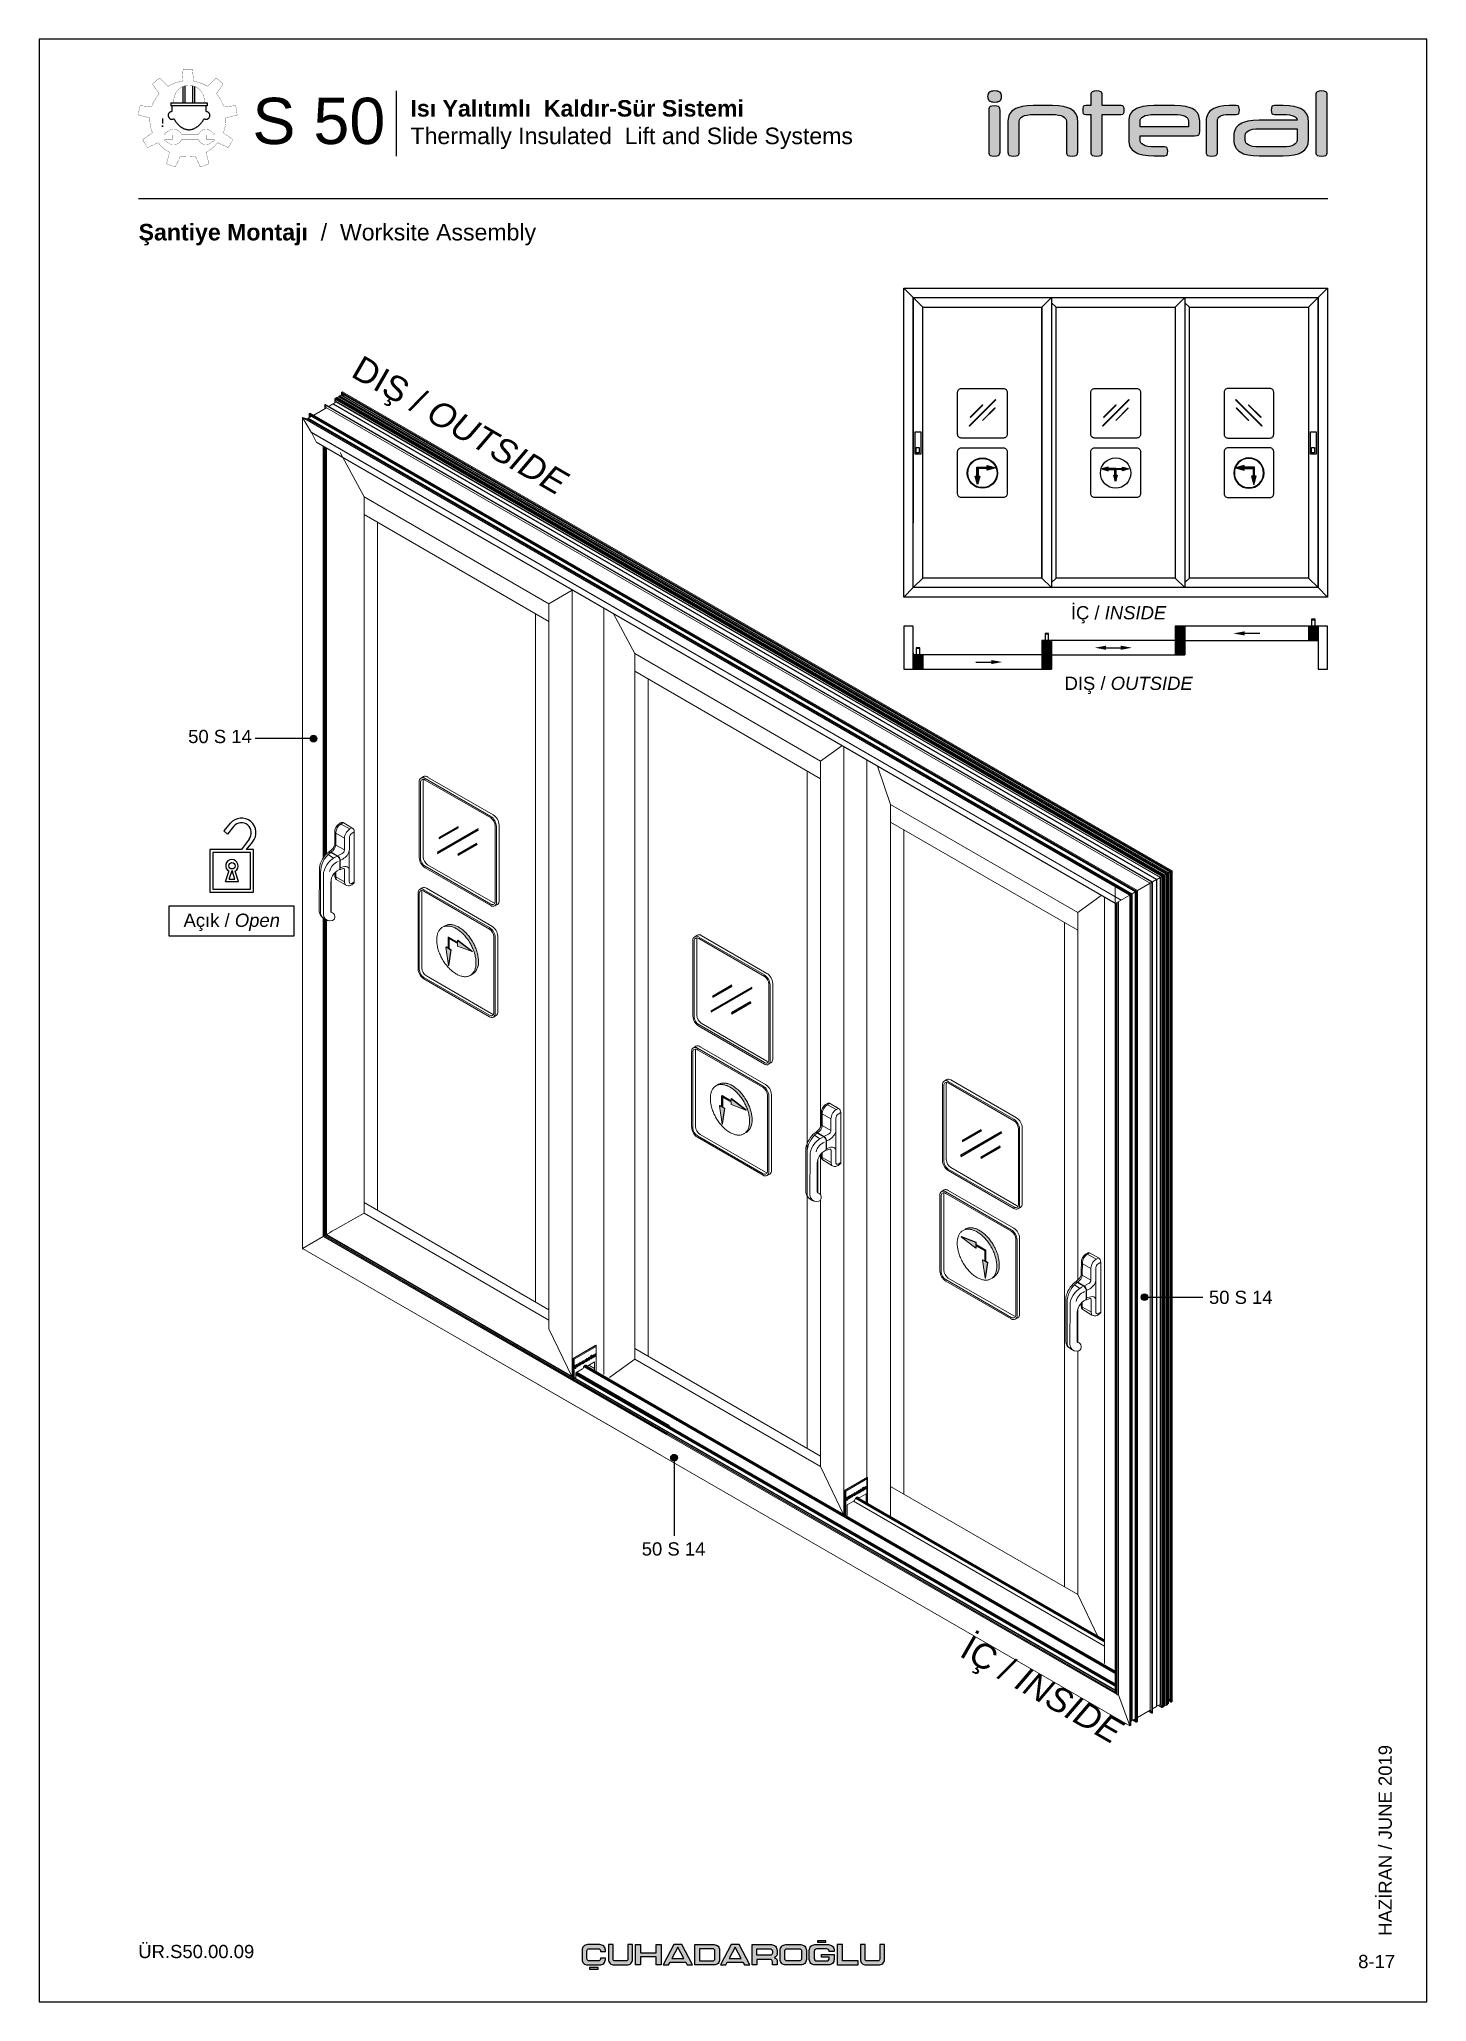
# Model space of a CAD drawing. Header units: millimetres. Extents: x 221 to 2771, y 196 to 840.
# Drawn here: x 1511.3 to 1721.3, y 195.6 to 492.6 of the extents above; entities that cross this region are included whole.
import ezdxf

# ---------------------------------------------------------------- set-up
doc = ezdxf.new("R2010")
doc.units = ezdxf.units.MM
doc.linetypes.add('CENTER', pattern=[50.8, 31.75, -6.35, 6.35, -6.35])
for name, color, linetype in [('ANTET', 7, 'Continuous'), ('antet_k', 7, 'Continuous'), ('PROFIL', 7, 'Continuous'), ('yazı_numara_k', 21, 'Continuous')]:
    doc.layers.add(name, color=color, linetype=linetype)
doc.styles.get("Standard").update_dxf_attribs({"font": 'arial.ttf'})

msp = doc.modelspace()

# ---------------------------------------------------------------- texts
at = {"color": 21, "char_height": 3.75, "width": 72.11253, "attachment_point": 1, "rotation": 330}
for s, insert in [('{DIŞ / \\fArial|b0|i1|c0|p0;OUTSIDE}', (1560.174, 444.92)), ('{İÇ / \\fArial|b0|i1|c0|p0;INSIDE}', (1652.256, 251.264))]:
    msp.add_mtext(s, dxfattribs=dict(at, insert=insert))
at = {"char_height": 2}
for s, insert, width, attachment_point in [('{İÇ / \\fArial|b0|i1|c0|p0;INSIDE}', (1667.43, 406.827), 66.32412, 1), ('{DIŞ / \\fArial|b0|i1|c0|p0;OUTSIDE}', (1666.479, 396.143), 67.44034, 1), ('\\pi2.2218;{\\C7;Açık / \\fArial|b0|i1|c162|p34;Open}', (1530.917, 360.286), 18.96192, 1), ('{\\fArial Unicode MS|b0|i0|c0|p0;\\C7;8-17}', (1716.51, 202.705), 4.43689, 3)]:
    msp.add_mtext(s, dxfattribs=dict(at, insert=insert, width=width, attachment_point=attachment_point))
at = {"insert": (1714.007, 205.601), "char_height": 2, "width": 44.87301, "attachment_point": 1, "rotation": 90}
msp.add_mtext('{\\fArial Unicode MS|b0|i0|c0|p34;{\\C7;HAZİRAN / JUNE 2019}}', dxfattribs=at)
at = {"layer": 'yazı_numara_k', "color": 7, "insert": (1526.344, 464.67), "char_height": 2.5, "attachment_point": 1}
msp.add_mtext('{\\fArial Unicode MS|b1|i0|c162|p34;Şantiye Montajı  \\fArial Unicode MS|b0|i0|c162|p34;/  Worksite Assembly}', dxfattribs=at)

# ---------------------------------------------------------------- blocks, each defined once
blk = doc.blocks.new('Rev.No.1A')
at = {"insert": (-570.02, 4668.22), "char_height": 2, "width": 54.4479, "attachment_point": 1}
blk.add_mtext('{\\C7;ÜR.S50.00.09}', dxfattribs=at)
blk = doc.blocks.new('S1.A')
at = {"color": 252}
blk.add_lwpolyline([(2269.17, -494.13), (2269.17, -791.13), (2479.17, -791.13), (2479.17, -494.13)], close=True, dxfattribs=at)
blk.add_blockref('Rev.No.1A', (2854.18, -5450.74))
blk = doc.blocks.new('Üretim katalogu sembol-1')
at = {"true_color": 0xfed100}
h = blk.add_hatch(color=40, dxfattribs=at)
h.dxf.hatch_style = 1
h.paths.add_polyline_path([(1565.7, 1465.6), (1566.8, 1465.6), (1566.8, 1470.1), (1565.7, 1470.1)])
h.paths.add_polyline_path([(1565.7, 1462.7), (1566.8, 1462.7), (1566.8, 1464), (1565.7, 1464)])
at = {"color": 0, "linetype": 'CENTER', "ltscale": 12}
for p, q in [((1583.7, 1483), (1583.7, 1496.8)), ((1585.3, 1483), (1585.3, 1497.3)), ((1591.7, 1483), (1591.7, 1497.3)), ((1593.3, 1483), (1593.3, 1496.8)), ((1573.2, 1483), (1603.8, 1483)), ((1573.2, 1483), (1573.2, 1480.6)), ((1603.8, 1480.6), (1573.2, 1480.6)), ((1603.8, 1483), (1603.8, 1480.6))]:
    blk.add_line(p, q, dxfattribs=at)
at = {"color": 0, "linetype": 'CENTER', "lineweight": -2, "ltscale": 12, "const_width": 0.2}
for points in [[(1563.9, 1503.8, 0.047521), (1557.8, 1498.7)], [(1582.7, 1501.1, 0.099576), (1570.8, 1496.8)], [(1591.4, 1510.9, 0.047521), (1583.5, 1510.9)], [(1604.1, 1496.8, 0.099576), (1592.3, 1501.1)], [(1617.1, 1498.7, 0.047521), (1611.1, 1503.8)], [(1563.4, 1490.6, 0.099576), (1557.1, 1479.7)], [(1617.8, 1479.7, 0.099576), (1611.5, 1490.6)], [(1547.4, 1480.6, 0.047521), (1546, 1472.8)], [(1555.5, 1470.3, 0.099576), (1557.7, 1457.8)], [(1617.3, 1457.8, 0.099576), (1619.5, 1470.3)], [(1628.9, 1472.8, 0.047521), (1627.6, 1480.6)], [(1549.6, 1452.2, 0.047521), (1553.6, 1445.4)], [(1621.4, 1445.4, 0.047521), (1625.3, 1452.2)], [(1562.5, 1449.5, 0.099576), (1572.1, 1441.4)], [(1581.2, 1438.1, 0.099576), (1593.8, 1438.1)], [(1602.8, 1441.4, 0.099576), (1612.5, 1449.5)], [(1569.6, 1431.9, 0.047521), (1577, 1429.2)], [(1597.9, 1429.2, 0.047521), (1605.3, 1431.9)]]:
    blk.add_lwpolyline(points, format="xyb", dxfattribs=at)
for points in [[(1570.8, 1496.8), (1563.9, 1503.8)], [(1582.7, 1501.1), (1583.5, 1510.9)], [(1592.3, 1501.1), (1591.4, 1510.9)], [(1604.1, 1496.8), (1611.1, 1503.8)], [(1563.4, 1490.6), (1557.8, 1498.7)], [(1611.5, 1490.6), (1617.1, 1498.7)], [(1555.5, 1470.3), (1546, 1472.8)], [(1557.1, 1479.7), (1547.4, 1480.6)], [(1617.8, 1479.7), (1627.6, 1480.6)], [(1619.5, 1470.3), (1628.9, 1472.8)], [(1557.7, 1457.8), (1549.6, 1452.2)], [(1617.3, 1457.8), (1625.3, 1452.2)], [(1562.5, 1449.5), (1553.6, 1445.4)], [(1572.1, 1441.4), (1569.6, 1431.9)], [(1581.2, 1438.1), (1577, 1429.2)], [(1593.8, 1438.1), (1597.9, 1429.2)], [(1602.8, 1441.4), (1605.3, 1431.9)], [(1612.5, 1449.5), (1621.4, 1445.4)]]:
    blk.add_lwpolyline(points, dxfattribs=at)
at = {"color": 0, "linetype": 'CENTER', "ltscale": 12, "const_width": 0.2}
for points in [[(1588.5, 1497.7, 0.408893), (1575.7, 1485.1, -0.281899), (1574.2, 1483)], [(1588.5, 1497.7, -0.408893), (1601.3, 1485.1, 0.281899), (1602.8, 1483)]]:
    blk.add_lwpolyline(points, format="xyb", dxfattribs=at)
at = {"color": 40, "true_color": 0xfed100, "const_width": 0.2}
blk.add_lwpolyline([(1565.7, 1464), (1566.8, 1464), (1566.8, 1462.7), (1565.7, 1462.7)], close=True, dxfattribs=at)
at = {"color": 0, "linetype": 'CENTER', "ltscale": 12, "const_width": 0.2}
blk.add_lwpolyline([(1574.7, 1456), (1568.7, 1456, -0.414214), (1568.1, 1456.7), (1568.1, 1456.9, -0.248554), (1568.3, 1457.4), (1570.8, 1459.1, -0.475864), (1582.2, 1456.6), (1596.5, 1456.6, -0.519094), (1606.9, 1459.1), (1609.4, 1457.4, -0.248554), (1609.7, 1456.9), (1609.7, 1456.7, -0.414214), (1609, 1456), (1603.1, 1456), (1603.1, 1452.5), (1609, 1452.5, -0.414214), (1609.7, 1451.9), (1609.7, 1451.7, -0.248554), (1609.4, 1451.1), (1606.9, 1449.5, -0.519094), (1596.5, 1451.9), (1582.2, 1451.9, -0.475864), (1570.8, 1449.5), (1568.3, 1451.1, -0.248554), (1568.1, 1451.7), (1568.1, 1451.9, -0.414214), (1568.7, 1452.5), (1574.7, 1452.5)], format="xyb", close=True, dxfattribs=at)
at = {"color": 0, "linetype": 'CENTER', "ltscale": 12}
for centre, radius, start, end in [((1574.2, 1472.4), 3.2, 91.7372, 301.3307), ((1592, 1477.7), 18.1, 170.7928, 186.6972), ((1592, 1477.7), 18.1, 206.3707, 245.0967), ((1584.9, 1477.7), 18.1, 294.9033, 333.6293), ((1602.8, 1472.4), 3.2, 238.6693, 88.2628), ((1584.9, 1477.7), 18.1, 353.3028, 9.2072), ((1588.5, 1470), 9.6, 245.0967, 294.9033)]:
    blk.add_arc(centre, radius, start, end, dxfattribs=at)
blk = doc.blocks.new('İnteral Logo - 2D')
at = {"layer": 'PROFIL', "ltscale": 10}
h = blk.add_hatch(color=7, dxfattribs=at)
h.paths.add_polyline_path([(2732.47, 1117.8), (2732.47, 1124.16), (2732.45, 1124.34), (2732.41, 1124.48), (2732.35, 1124.6), (2732.25, 1124.67), (2731.98, 1124.76), (2731.61, 1124.79), (2731.23, 1124.76), (2730.97, 1124.67), (2730.87, 1124.6), (2730.81, 1124.48), (2730.77, 1124.34), (2730.76, 1124.16), (2730.76, 1117.8), (2730.77, 1117.62), (2730.81, 1117.48), (2730.87, 1117.36), (2730.97, 1117.29), (2731.23, 1117.2), (2731.61, 1117.17), (2731.98, 1117.2), (2732.25, 1117.29), (2732.35, 1117.36), (2732.41, 1117.48), (2732.45, 1117.62)])
h.paths.add_polyline_path([(2732.72, 1126.21), (2732.71, 1126.41), (2732.66, 1126.58), (2732.58, 1126.73), (2732.47, 1126.84), (2732.33, 1126.93), (2732.15, 1127), (2731.92, 1127.03), (2731.66, 1127.05), (2731.4, 1127.03), (2731.17, 1127), (2730.99, 1126.93), (2730.84, 1126.84), (2730.73, 1126.73), (2730.66, 1126.58), (2730.61, 1126.41), (2730.59, 1126.21), (2730.61, 1126.01), (2730.66, 1125.84), (2730.73, 1125.69), (2730.84, 1125.58), (2730.99, 1125.49), (2731.17, 1125.42), (2731.4, 1125.39), (2731.66, 1125.37), (2731.92, 1125.39), (2732.15, 1125.42), (2732.33, 1125.49), (2732.47, 1125.58), (2732.58, 1125.69), (2732.66, 1125.84), (2732.71, 1126.01)])
for points in [[(2751.25, 1123.85), (2751.27, 1124.15), (2751.25, 1124.44), (2751.18, 1124.66), (2751.13, 1124.74), (2751.04, 1124.79), (2750.79, 1124.84), (2747.94, 1124.84), (2747.94, 1126.41), (2747.93, 1126.59), (2747.89, 1126.74), (2747.82, 1126.85), (2747.73, 1126.92), (2747.46, 1127.02), (2747.08, 1127.05), (2746.7, 1127.02), (2746.44, 1126.92), (2746.35, 1126.85), (2746.28, 1126.74), (2746.24, 1126.59), (2746.23, 1126.41), (2746.23, 1124.84), (2745.46, 1124.84), (2745.21, 1124.79), (2745.12, 1124.74), (2745.06, 1124.66), (2745, 1124.44), (2744.98, 1124.15), (2745, 1123.85), (2745.06, 1123.64), (2745.12, 1123.57), (2745.21, 1123.52), (2745.46, 1123.47), (2746.23, 1123.47), (2746.23, 1117.8), (2746.24, 1117.62), (2746.28, 1117.48), (2746.35, 1117.36), (2746.44, 1117.29), (2746.7, 1117.2), (2747.08, 1117.17), (2747.46, 1117.2), (2747.73, 1117.29), (2747.82, 1117.36), (2747.89, 1117.48), (2747.93, 1117.62), (2747.94, 1117.8), (2747.94, 1123.47), (2750.79, 1123.47), (2751.04, 1123.52), (2751.13, 1123.57), (2751.18, 1123.64)], [(2743.86, 1123.73), (2743.7, 1123.92), (2743.51, 1124.09), (2743.28, 1124.25), (2743.03, 1124.39), (2742.75, 1124.51), (2742.09, 1124.69), (2741.32, 1124.8), (2740.42, 1124.84), (2737.48, 1124.84), (2736.59, 1124.8), (2735.81, 1124.69), (2735.16, 1124.51), (2734.87, 1124.39), (2734.62, 1124.25), (2734.4, 1124.09), (2734.2, 1123.92), (2734.04, 1123.73), (2733.91, 1123.52), (2733.8, 1123.29), (2733.73, 1123.04), (2733.68, 1122.77), (2733.67, 1122.49), (2733.67, 1117.8), (2733.68, 1117.62), (2733.72, 1117.48), (2733.79, 1117.36), (2733.88, 1117.29), (2734.14, 1117.2), (2734.52, 1117.17), (2734.89, 1117.2), (2735.16, 1117.29), (2735.26, 1117.36), (2735.33, 1117.48), (2735.37, 1117.62), (2735.38, 1117.8), (2735.38, 1122.49), (2735.41, 1122.69), (2735.51, 1122.87), (2735.67, 1123.04), (2735.89, 1123.19), (2736.19, 1123.31), (2736.56, 1123.4), (2737.01, 1123.46), (2737.54, 1123.47), (2740.37, 1123.47), (2740.89, 1123.46), (2741.34, 1123.4), (2741.72, 1123.31), (2742.01, 1123.19), (2742.24, 1123.04), (2742.4, 1122.87), (2742.49, 1122.69), (2742.52, 1122.49), (2742.52, 1117.8), (2742.54, 1117.62), (2742.58, 1117.48), (2742.64, 1117.36), (2742.73, 1117.29), (2743, 1117.2), (2743.37, 1117.17), (2743.75, 1117.2), (2744.02, 1117.29), (2744.11, 1117.36), (2744.18, 1117.48), (2744.22, 1117.62), (2744.24, 1117.8), (2744.24, 1122.49), (2744.22, 1122.77), (2744.18, 1123.04), (2744.1, 1123.29), (2744, 1123.52)], [(2768.68, 1123.85), (2768.7, 1124.15), (2768.68, 1124.44), (2768.61, 1124.66), (2768.55, 1124.74), (2768.47, 1124.79), (2768.21, 1124.84), (2767.16, 1124.84), (2766.36, 1124.8), (2765.67, 1124.69), (2765.07, 1124.51), (2764.81, 1124.39), (2764.57, 1124.26), (2764.36, 1124.1), (2764.18, 1123.93), (2764.02, 1123.74), (2763.9, 1123.53), (2763.8, 1123.3), (2763.73, 1123.05), (2763.69, 1122.79), (2763.67, 1122.5), (2763.67, 1117.8), (2763.69, 1117.62), (2763.72, 1117.48), (2763.79, 1117.36), (2763.88, 1117.29), (2764.15, 1117.2), (2764.52, 1117.17), (2764.9, 1117.2), (2765.17, 1117.29), (2765.26, 1117.36), (2765.33, 1117.48), (2765.37, 1117.62), (2765.38, 1117.8), (2765.38, 1122.5), (2765.41, 1122.72), (2765.48, 1122.91), (2765.6, 1123.08), (2765.78, 1123.22), (2766.01, 1123.33), (2766.32, 1123.41), (2766.7, 1123.46), (2767.16, 1123.47), (2768.21, 1123.47), (2768.47, 1123.52), (2768.55, 1123.57), (2768.61, 1123.64)]]:
    blk.add_hatch(color=7, dxfattribs=at).paths.add_polyline_path(points)
at = {"layer": 'PROFIL', "ltscale": 10, "true_color": 0xfed100}
blk.add_hatch(color=40, dxfattribs=at).paths.add_polyline_path([(2781.99, 1117.8), (2781.99, 1126.41), (2781.98, 1126.59), (2781.94, 1126.74), (2781.87, 1126.85), (2781.78, 1126.92), (2781.51, 1127.02), (2781.13, 1127.05), (2780.75, 1127.02), (2780.49, 1126.92), (2780.4, 1126.85), (2780.33, 1126.74), (2780.29, 1126.59), (2780.28, 1126.41), (2780.28, 1117.8), (2780.29, 1117.62), (2780.33, 1117.48), (2780.4, 1117.36), (2780.49, 1117.29), (2780.75, 1117.2), (2781.13, 1117.17), (2781.51, 1117.2), (2781.78, 1117.29), (2781.87, 1117.36), (2781.94, 1117.48), (2781.98, 1117.62)])
at = {"layer": 'PROFIL', "ltscale": 10}
h = blk.add_hatch(color=7, dxfattribs=at)
h.paths.add_polyline_path([(2762, 1124.1), (2761.79, 1124.26), (2761.55, 1124.39), (2761.27, 1124.51), (2760.61, 1124.69), (2759.81, 1124.8), (2758.87, 1124.84), (2755.76, 1124.84), (2754.87, 1124.8), (2754.09, 1124.69), (2753.44, 1124.51), (2753.15, 1124.39), (2752.9, 1124.25), (2752.68, 1124.09), (2752.48, 1123.92), (2752.32, 1123.73), (2752.18, 1123.52), (2752.08, 1123.29), (2752.01, 1123.04), (2751.96, 1122.77), (2751.95, 1122.49), (2751.95, 1119.56), (2751.96, 1119.28), (2752.01, 1119.02), (2752.08, 1118.77), (2752.18, 1118.54), (2752.32, 1118.33), (2752.48, 1118.14), (2752.68, 1117.96), (2752.9, 1117.81), (2753.15, 1117.67), (2753.44, 1117.55), (2754.09, 1117.37), (2754.87, 1117.26), (2755.76, 1117.22), (2757.36, 1117.22), (2757.62, 1117.26), (2757.7, 1117.32), (2757.76, 1117.39), (2757.83, 1117.61), (2757.85, 1117.91), (2757.83, 1118.2), (2757.76, 1118.41), (2757.7, 1118.49), (2757.62, 1118.54), (2757.36, 1118.58), (2755.81, 1118.58), (2755.29, 1118.6), (2754.84, 1118.65), (2754.46, 1118.74), (2754.17, 1118.87), (2753.95, 1119.02), (2753.79, 1119.19), (2753.69, 1119.37), (2753.66, 1119.56), (2753.66, 1120.25), (2761.88, 1120.25), (2762.3, 1120.29), (2762.44, 1120.34), (2762.54, 1120.4), (2762.61, 1120.49), (2762.65, 1120.61), (2762.69, 1120.94), (2762.69, 1122.49), (2762.67, 1122.78), (2762.63, 1123.04), (2762.56, 1123.29), (2762.46, 1123.52), (2762.34, 1123.74), (2762.18, 1123.93)])
h.paths.add_polyline_path([(2753.66, 1121.59), (2753.66, 1122.49), (2753.69, 1122.69), (2753.79, 1122.87), (2753.95, 1123.04), (2754.17, 1123.19), (2754.46, 1123.31), (2754.84, 1123.4), (2755.29, 1123.46), (2755.81, 1123.47), (2758.82, 1123.47), (2759.35, 1123.46), (2759.81, 1123.41), (2760.18, 1123.33), (2760.47, 1123.22), (2760.69, 1123.08), (2760.85, 1122.91), (2760.95, 1122.71), (2760.98, 1122.49), (2760.98, 1121.59)], flags=16)
at = {"layer": 'PROFIL', "ltscale": 10, "true_color": 0xfed100}
h = blk.add_hatch(color=40, dxfattribs=at)
h.paths.add_polyline_path([(2779.15, 1119.56), (2779.15, 1122.49), (2779.13, 1122.77), (2779.09, 1123.04), (2779.01, 1123.29), (2778.91, 1123.52), (2778.78, 1123.73), (2778.61, 1123.92), (2778.42, 1124.09), (2778.19, 1124.25), (2777.94, 1124.39), (2777.66, 1124.51), (2777, 1124.69), (2776.23, 1124.8), (2775.33, 1124.84), (2774.01, 1124.84), (2773.76, 1124.79), (2773.67, 1124.74), (2773.61, 1124.67), (2773.54, 1124.45), (2773.51, 1124.15), (2773.54, 1123.85), (2773.61, 1123.64), (2773.67, 1123.57), (2773.76, 1123.52), (2774.01, 1123.47), (2775.28, 1123.47), (2775.81, 1123.46), (2776.27, 1123.42), (2776.64, 1123.35), (2776.93, 1123.25), (2777.15, 1123.13), (2777.31, 1122.99), (2777.4, 1122.82), (2777.44, 1122.64), (2777.44, 1122.62), (2771.67, 1122.62), (2770.77, 1122.59), (2770, 1122.48), (2769.34, 1122.29), (2769.06, 1122.18), (2768.81, 1122.04), (2768.58, 1121.88), (2768.39, 1121.71), (2768.22, 1121.52), (2768.09, 1121.31), (2767.99, 1121.08), (2767.91, 1120.83), (2767.87, 1120.56), (2767.85, 1120.28), (2767.85, 1119.56), (2767.87, 1119.28), (2767.91, 1119.02), (2767.99, 1118.77), (2768.09, 1118.54), (2768.22, 1118.33), (2768.39, 1118.14), (2768.58, 1117.96), (2768.81, 1117.81), (2769.06, 1117.67), (2769.34, 1117.55), (2770, 1117.37), (2770.77, 1117.26), (2771.67, 1117.22), (2775.33, 1117.22), (2776.23, 1117.26), (2777, 1117.37), (2777.66, 1117.55), (2777.94, 1117.67), (2778.19, 1117.81), (2778.42, 1117.96), (2778.61, 1118.14), (2778.78, 1118.33), (2778.91, 1118.54), (2779.01, 1118.77), (2779.09, 1119.02), (2779.13, 1119.28)])
h.paths.add_polyline_path([(2769.56, 1119.56), (2769.56, 1120.33), (2769.6, 1120.53), (2769.69, 1120.72), (2769.85, 1120.88), (2770.08, 1121.03), (2770.37, 1121.16), (2770.74, 1121.25), (2771.19, 1121.3), (2771.72, 1121.32), (2777.44, 1121.32), (2777.44, 1119.56), (2777.4, 1119.37), (2777.31, 1119.19), (2777.15, 1119.02), (2776.92, 1118.87), (2776.63, 1118.74), (2776.26, 1118.65), (2775.81, 1118.6), (2775.28, 1118.58), (2771.72, 1118.58), (2771.19, 1118.6), (2770.74, 1118.65), (2770.37, 1118.74), (2770.08, 1118.87), (2769.85, 1119.02), (2769.69, 1119.19), (2769.6, 1119.37)], flags=16)
at = {"layer": 'PROFIL', "color": 7, "ltscale": 10}
for points in [[(2732.72, 1126.21), (2732.71, 1126.41), (2732.66, 1126.58), (2732.58, 1126.73), (2732.47, 1126.84), (2732.33, 1126.93), (2732.15, 1127), (2731.92, 1127.03), (2731.66, 1127.05), (2731.4, 1127.03), (2731.17, 1127), (2730.99, 1126.93), (2730.84, 1126.84), (2730.73, 1126.73), (2730.66, 1126.58), (2730.61, 1126.41), (2730.59, 1126.21), (2730.61, 1126.01), (2730.66, 1125.84), (2730.73, 1125.69), (2730.84, 1125.58), (2730.99, 1125.49), (2731.17, 1125.42), (2731.4, 1125.39), (2731.66, 1125.37), (2731.92, 1125.39), (2732.15, 1125.42), (2732.33, 1125.49), (2732.47, 1125.58), (2732.58, 1125.69), (2732.66, 1125.84), (2732.71, 1126.01)], [(2751.25, 1123.85), (2751.27, 1124.15), (2751.25, 1124.44), (2751.18, 1124.66), (2751.13, 1124.74), (2751.04, 1124.79), (2750.79, 1124.84), (2747.94, 1124.84), (2747.94, 1126.41), (2747.93, 1126.59), (2747.89, 1126.74), (2747.82, 1126.85), (2747.73, 1126.92), (2747.46, 1127.02), (2747.08, 1127.05), (2746.7, 1127.02), (2746.44, 1126.92), (2746.35, 1126.85), (2746.28, 1126.74), (2746.24, 1126.59), (2746.23, 1126.41), (2746.23, 1124.84), (2745.46, 1124.84), (2745.21, 1124.79), (2745.12, 1124.74), (2745.06, 1124.66), (2745, 1124.44), (2744.98, 1124.15), (2745, 1123.85), (2745.06, 1123.64), (2745.12, 1123.57), (2745.21, 1123.52), (2745.46, 1123.47), (2746.23, 1123.47), (2746.23, 1117.8), (2746.24, 1117.62), (2746.28, 1117.48), (2746.35, 1117.36), (2746.44, 1117.29), (2746.7, 1117.2), (2747.08, 1117.17), (2747.46, 1117.2), (2747.73, 1117.29), (2747.82, 1117.36), (2747.89, 1117.48), (2747.93, 1117.62), (2747.94, 1117.8), (2747.94, 1123.47), (2750.79, 1123.47), (2751.04, 1123.52), (2751.13, 1123.57), (2751.18, 1123.64)], [(2732.47, 1117.8), (2732.47, 1124.16), (2732.45, 1124.34), (2732.41, 1124.48), (2732.35, 1124.6), (2732.25, 1124.67), (2731.98, 1124.76), (2731.61, 1124.79), (2731.23, 1124.76), (2730.97, 1124.67), (2730.87, 1124.6), (2730.81, 1124.48), (2730.77, 1124.34), (2730.76, 1124.16), (2730.76, 1117.8), (2730.77, 1117.62), (2730.81, 1117.48), (2730.87, 1117.36), (2730.97, 1117.29), (2731.23, 1117.2), (2731.61, 1117.17), (2731.98, 1117.2), (2732.25, 1117.29), (2732.35, 1117.36), (2732.41, 1117.48), (2732.45, 1117.62)], [(2743.86, 1123.73), (2743.7, 1123.92), (2743.51, 1124.09), (2743.28, 1124.25), (2743.03, 1124.39), (2742.75, 1124.51), (2742.09, 1124.69), (2741.32, 1124.8), (2740.42, 1124.84), (2737.48, 1124.84), (2736.59, 1124.8), (2735.81, 1124.69), (2735.16, 1124.51), (2734.87, 1124.39), (2734.62, 1124.25), (2734.4, 1124.09), (2734.2, 1123.92), (2734.04, 1123.73), (2733.91, 1123.52), (2733.8, 1123.29), (2733.73, 1123.04), (2733.68, 1122.77), (2733.67, 1122.49), (2733.67, 1117.8), (2733.68, 1117.62), (2733.72, 1117.48), (2733.79, 1117.36), (2733.88, 1117.29), (2734.14, 1117.2), (2734.52, 1117.17), (2734.89, 1117.2), (2735.16, 1117.29), (2735.26, 1117.36), (2735.33, 1117.48), (2735.37, 1117.62), (2735.38, 1117.8), (2735.38, 1122.49), (2735.41, 1122.69), (2735.51, 1122.87), (2735.67, 1123.04), (2735.89, 1123.19), (2736.19, 1123.31), (2736.56, 1123.4), (2737.01, 1123.46), (2737.54, 1123.47), (2740.37, 1123.47), (2740.89, 1123.46), (2741.34, 1123.4), (2741.72, 1123.31), (2742.01, 1123.19), (2742.24, 1123.04), (2742.4, 1122.87), (2742.49, 1122.69), (2742.52, 1122.49), (2742.52, 1117.8), (2742.54, 1117.62), (2742.58, 1117.48), (2742.64, 1117.36), (2742.73, 1117.29), (2743, 1117.2), (2743.37, 1117.17), (2743.75, 1117.2), (2744.02, 1117.29), (2744.11, 1117.36), (2744.18, 1117.48), (2744.22, 1117.62), (2744.24, 1117.8), (2744.24, 1122.49), (2744.22, 1122.77), (2744.18, 1123.04), (2744.1, 1123.29), (2744, 1123.52)], [(2762, 1124.1), (2761.79, 1124.26), (2761.55, 1124.39), (2761.27, 1124.51), (2760.61, 1124.69), (2759.81, 1124.8), (2758.87, 1124.84), (2755.76, 1124.84), (2754.87, 1124.8), (2754.09, 1124.69), (2753.44, 1124.51), (2753.15, 1124.39), (2752.9, 1124.25), (2752.68, 1124.09), (2752.48, 1123.92), (2752.32, 1123.73), (2752.18, 1123.52), (2752.08, 1123.29), (2752.01, 1123.04), (2751.96, 1122.77), (2751.95, 1122.49), (2751.95, 1119.56), (2751.96, 1119.28), (2752.01, 1119.02), (2752.08, 1118.77), (2752.18, 1118.54), (2752.32, 1118.33), (2752.48, 1118.14), (2752.68, 1117.96), (2752.9, 1117.81), (2753.15, 1117.67), (2753.44, 1117.55), (2754.09, 1117.37), (2754.87, 1117.26), (2755.76, 1117.22), (2757.36, 1117.22), (2757.62, 1117.26), (2757.7, 1117.32), (2757.76, 1117.39), (2757.83, 1117.61), (2757.85, 1117.91), (2757.83, 1118.2), (2757.76, 1118.41), (2757.7, 1118.49), (2757.62, 1118.54), (2757.36, 1118.58), (2755.81, 1118.58), (2755.29, 1118.6), (2754.84, 1118.65), (2754.46, 1118.74), (2754.17, 1118.87), (2753.95, 1119.02), (2753.79, 1119.19), (2753.69, 1119.37), (2753.66, 1119.56), (2753.66, 1120.25), (2761.88, 1120.25), (2762.3, 1120.29), (2762.44, 1120.34), (2762.54, 1120.4), (2762.61, 1120.49), (2762.65, 1120.61), (2762.69, 1120.94), (2762.69, 1122.49), (2762.67, 1122.78), (2762.63, 1123.04), (2762.56, 1123.29), (2762.46, 1123.52), (2762.34, 1123.74), (2762.18, 1123.93)], [(2753.66, 1121.59), (2753.66, 1122.49), (2753.69, 1122.69), (2753.79, 1122.87), (2753.95, 1123.04), (2754.17, 1123.19), (2754.46, 1123.31), (2754.84, 1123.4), (2755.29, 1123.46), (2755.81, 1123.47), (2758.82, 1123.47), (2759.35, 1123.46), (2759.81, 1123.41), (2760.18, 1123.33), (2760.47, 1123.22), (2760.69, 1123.08), (2760.85, 1122.91), (2760.95, 1122.71), (2760.98, 1122.49), (2760.98, 1121.59)], [(2768.68, 1123.85), (2768.7, 1124.15), (2768.68, 1124.44), (2768.61, 1124.66), (2768.55, 1124.74), (2768.47, 1124.79), (2768.21, 1124.84), (2767.16, 1124.84), (2766.36, 1124.8), (2765.67, 1124.69), (2765.07, 1124.51), (2764.81, 1124.39), (2764.57, 1124.26), (2764.36, 1124.1), (2764.18, 1123.93), (2764.02, 1123.74), (2763.9, 1123.53), (2763.8, 1123.3), (2763.73, 1123.05), (2763.69, 1122.79), (2763.67, 1122.5), (2763.67, 1117.8), (2763.69, 1117.62), (2763.72, 1117.48), (2763.79, 1117.36), (2763.88, 1117.29), (2764.15, 1117.2), (2764.52, 1117.17), (2764.9, 1117.2), (2765.17, 1117.29), (2765.26, 1117.36), (2765.33, 1117.48), (2765.37, 1117.62), (2765.38, 1117.8), (2765.38, 1122.5), (2765.41, 1122.72), (2765.48, 1122.91), (2765.6, 1123.08), (2765.78, 1123.22), (2766.01, 1123.33), (2766.32, 1123.41), (2766.7, 1123.46), (2767.16, 1123.47), (2768.21, 1123.47), (2768.47, 1123.52), (2768.55, 1123.57), (2768.61, 1123.64)]]:
    blk.add_lwpolyline(points, close=True, dxfattribs=at)
at = {"layer": 'PROFIL', "color": 40, "ltscale": 10, "true_color": 0xfed100}
for points in [[(2781.99, 1117.8), (2781.99, 1126.41), (2781.98, 1126.59), (2781.94, 1126.74), (2781.87, 1126.85), (2781.78, 1126.92), (2781.51, 1127.02), (2781.13, 1127.05), (2780.75, 1127.02), (2780.49, 1126.92), (2780.4, 1126.85), (2780.33, 1126.74), (2780.29, 1126.59), (2780.28, 1126.41), (2780.28, 1117.8), (2780.29, 1117.62), (2780.33, 1117.48), (2780.4, 1117.36), (2780.49, 1117.29), (2780.75, 1117.2), (2781.13, 1117.17), (2781.51, 1117.2), (2781.78, 1117.29), (2781.87, 1117.36), (2781.94, 1117.48), (2781.98, 1117.62)], [(2779.15, 1119.56), (2779.15, 1122.49), (2779.13, 1122.77), (2779.09, 1123.04), (2779.01, 1123.29), (2778.91, 1123.52), (2778.78, 1123.73), (2778.61, 1123.92), (2778.42, 1124.09), (2778.19, 1124.25), (2777.94, 1124.39), (2777.66, 1124.51), (2777, 1124.69), (2776.23, 1124.8), (2775.33, 1124.84), (2774.01, 1124.84), (2773.76, 1124.79), (2773.67, 1124.74), (2773.61, 1124.67), (2773.54, 1124.45), (2773.51, 1124.15), (2773.54, 1123.85), (2773.61, 1123.64), (2773.67, 1123.57), (2773.76, 1123.52), (2774.01, 1123.47), (2775.28, 1123.47), (2775.81, 1123.46), (2776.27, 1123.42), (2776.64, 1123.35), (2776.93, 1123.25), (2777.15, 1123.13), (2777.31, 1122.99), (2777.4, 1122.82), (2777.44, 1122.64), (2777.44, 1122.62), (2771.67, 1122.62), (2770.77, 1122.59), (2770, 1122.48), (2769.34, 1122.29), (2769.06, 1122.18), (2768.81, 1122.04), (2768.58, 1121.88), (2768.39, 1121.71), (2768.22, 1121.52), (2768.09, 1121.31), (2767.99, 1121.08), (2767.91, 1120.83), (2767.87, 1120.56), (2767.85, 1120.28), (2767.85, 1119.56), (2767.87, 1119.28), (2767.91, 1119.02), (2767.99, 1118.77), (2768.09, 1118.54), (2768.22, 1118.33), (2768.39, 1118.14), (2768.58, 1117.96), (2768.81, 1117.81), (2769.06, 1117.67), (2769.34, 1117.55), (2770, 1117.37), (2770.77, 1117.26), (2771.67, 1117.22), (2775.33, 1117.22), (2776.23, 1117.26), (2777, 1117.37), (2777.66, 1117.55), (2777.94, 1117.67), (2778.19, 1117.81), (2778.42, 1117.96), (2778.61, 1118.14), (2778.78, 1118.33), (2778.91, 1118.54), (2779.01, 1118.77), (2779.09, 1119.02), (2779.13, 1119.28)], [(2769.56, 1119.56), (2769.56, 1120.33), (2769.6, 1120.53), (2769.69, 1120.72), (2769.85, 1120.88), (2770.08, 1121.03), (2770.37, 1121.16), (2770.74, 1121.25), (2771.19, 1121.3), (2771.72, 1121.32), (2777.44, 1121.32), (2777.44, 1119.56), (2777.4, 1119.37), (2777.31, 1119.19), (2777.15, 1119.02), (2776.92, 1118.87), (2776.63, 1118.74), (2776.26, 1118.65), (2775.81, 1118.6), (2775.28, 1118.58), (2771.72, 1118.58), (2771.19, 1118.6), (2770.74, 1118.65), (2770.37, 1118.74), (2770.08, 1118.87), (2769.85, 1119.02), (2769.69, 1119.19), (2769.6, 1119.37)]]:
    blk.add_lwpolyline(points, close=True, dxfattribs=at)
blk = doc.blocks.new('S.1.B')
blk.add_line((922.44, 1850.82), (922.44, 1840.95))
at = {"color": 7}
blk.add_line((1063.42, 1834.52), (883.42, 1834.52), dxfattribs=at)
at = {"color": 0, "linetype": 'CENTER', "ltscale": 12, "xscale": 0.18014578362, "yscale": 0.18014578362, "zscale": 0.18014578362}
blk.add_blockref('Üretim katalogu sembol-1', (604.93, 1581.87), dxfattribs=at)
at = {"layer": 'yazı_numara_k', "color": 140}
blk.add_blockref('İnteral Logo - 2D', (-1718.64, 723.78), dxfattribs=at)
at = {"width": 80.5608, "attachment_point": 1}
for s, insert, char_height in [('\\pi23.685;{\\fArial Unicode MS|b0|i0|c162|p34;S 50}', (876.99, 1849.79), 7), ('\\pi8.4591;{\\fArial Unicode MS|b1|i0|c162|p34;Isı Yalıtımlı  Kaldır-Sür Sistemi\\fArial Unicode MS|b0|i0|c162|p34;\\PThermally Insulated  Lift and Slide Systems}', (916.15, 1849.44), 2.5)]:
    blk.add_mtext(s, dxfattribs=dict(at, insert=insert, char_height=char_height))
blk = doc.blocks.new('ÇUHADAROĞLU')
at = {"layer": 'ANTET'}
h = blk.add_hatch(color=7, dxfattribs=at)
h.paths.add_polyline_path([(159.1, 19.64, -0.414214), (159.42, 19.96), (160.84, 19.96, -0.414214), (161.16, 19.64), (161.16, 19.54), (161.9, 19.54), (161.9, 19.73, 0.414214), (161.05, 20.59), (159.21, 20.59, 0.414214), (158.36, 19.73), (158.36, 18.36, 0.414214), (159.21, 17.51), (161.05, 17.51, 0.414214), (161.9, 18.36), (161.9, 18.55), (161.16, 18.55), (161.16, 18.46, -0.414214), (160.84, 18.13), (159.42, 18.13, -0.414214), (159.1, 18.46)])
h.paths.add_polyline_path([(159.48, 17.12), (159.48, 16.9), (160.78, 16.9), (160.78, 17.12)])
h.paths.add_polyline_path([(165.15, 17.51, 0.414214), (166, 18.36), (166, 20.59), (165.29, 20.59), (165.29, 18.39, -0.414214), (165.03, 18.13), (163.32, 18.13, -0.414214), (163.06, 18.39), (163.06, 20.59), (162.35, 20.59), (162.35, 18.36, 0.414214), (163.2, 17.51)])
h.paths.add_polyline_path([(167.19, 18.73), (169.58, 18.73), (169.58, 17.51), (170.32, 17.51), (170.32, 20.59), (169.58, 20.59), (169.58, 19.36), (167.19, 19.36), (167.19, 20.59), (166.45, 20.59), (166.45, 17.51), (167.19, 17.51)])
h.paths.add_polyline_path([(170.66, 17.51), (171.46, 17.51), (171.69, 17.95), (174.05, 17.95), (174.29, 17.51), (175.09, 17.51), (173.48, 20.6), (172.27, 20.6)])
h.paths.add_polyline_path([(171.97, 18.49), (172.87, 20.23), (173.78, 18.49)], flags=16)
h.paths.add_polyline_path([(175.43, 17.51), (178.34, 17.51, 0.414214), (179.19, 18.36), (179.19, 19.73, 0.414214), (178.34, 20.59), (175.43, 20.59)])
h.paths.add_polyline_path([(176.14, 19.96), (178.15, 19.96, -0.414214), (178.47, 19.64), (178.47, 18.46, -0.414214), (178.15, 18.13), (176.14, 18.13)], flags=16)
h.paths.add_polyline_path([(180.34, 17.95), (182.7, 17.95), (182.94, 17.51), (183.74, 17.51), (182.13, 20.6), (180.92, 20.6), (179.31, 17.51), (180.11, 17.51)])
h.paths.add_polyline_path([(180.62, 18.49), (181.52, 20.23), (182.43, 18.49)], flags=16)
h.paths.add_polyline_path([(184.84, 18.34), (186.84, 18.34, -0.414214), (187.17, 18.02), (187.17, 17.51), (187.88, 17.51), (187.88, 18.21, 0.203358), (187.78, 18.44, 0.098259), (187.5, 18.62), (187.5, 18.7, 0.058399), (187.74, 18.83, 0.246853), (187.88, 19.09), (187.88, 19.73, 0.414214), (187.03, 20.59), (184.13, 20.59), (184.13, 17.51), (184.84, 17.51)])
h.paths.add_polyline_path([(184.84, 18.99), (184.84, 19.96), (186.82, 19.96, -0.414214), (187.17, 19.61), (187.17, 19.31, -0.414214), (186.84, 18.99)], flags=16)
h.paths.add_polyline_path([(191.45, 17.51, 0.414214), (192.31, 18.36), (192.31, 19.73, 0.414214), (191.45, 20.59), (189.19, 20.59, 0.414214), (188.33, 19.73), (188.33, 18.36, 0.414214), (189.19, 17.51)])
h.paths.add_polyline_path([(189.37, 18.13, -0.414214), (189.05, 18.46), (189.05, 19.64, -0.414214), (189.37, 19.96), (191.27, 19.96, -0.414214), (191.59, 19.64), (191.59, 18.46, -0.414214), (191.27, 18.13)], flags=16)
h.paths.add_polyline_path([(193.61, 17.51), (195.66, 17.51, 0.414214), (196.51, 18.36), (196.51, 19.11), (194.59, 19.11), (194.59, 18.7), (195.78, 18.7), (195.78, 18.54, -0.414214), (195.37, 18.13), (193.9, 18.13, -0.414214), (193.49, 18.54), (193.49, 19.55, -0.414214), (193.9, 19.96), (195.37, 19.96, -0.407741), (195.78, 19.56), (196.51, 19.56), (196.51, 19.73, 0.414214), (195.66, 20.59), (193.61, 20.59, 0.414214), (192.76, 19.73), (192.76, 18.36, 0.414214)])
h.paths.add_polyline_path([(195.28, 20.97), (195.28, 21.19), (193.99, 21.19), (193.99, 20.97)])
h.paths.add_polyline_path([(200.14, 17.51), (200.14, 18.13), (197.76, 18.13), (197.76, 20.59), (196.97, 20.59), (196.97, 17.51)])
h.paths.add_polyline_path([(201.2, 18.39), (201.2, 20.59), (200.48, 20.59), (200.48, 18.36, 0.414214), (201.34, 17.51), (203.28, 17.51, 0.414214), (204.13, 18.36), (204.13, 20.59), (203.42, 20.59), (203.42, 18.39, -0.414214), (203.16, 18.13), (201.46, 18.13, -0.414214)])
h = blk.add_hatch(color=7, dxfattribs=at)
h.paths.add_polyline_path([(159.1, 19.64, -0.414214), (159.42, 19.96), (160.84, 19.96, -0.414214), (161.16, 19.64), (161.16, 19.54), (161.9, 19.54), (161.9, 19.73, 0.414214), (161.05, 20.59), (159.21, 20.59, 0.414214), (158.36, 19.73), (158.36, 18.36, 0.414214), (159.21, 17.51), (161.05, 17.51, 0.414214), (161.9, 18.36), (161.9, 18.55), (161.16, 18.55), (161.16, 18.46, -0.414214), (160.84, 18.13), (159.42, 18.13, -0.414214), (159.1, 18.46)])
h.paths.add_polyline_path([(159.48, 17.12), (159.48, 16.9), (160.78, 16.9), (160.78, 17.12)])
h.paths.add_polyline_path([(165.15, 17.51, 0.414214), (166, 18.36), (166, 20.59), (165.29, 20.59), (165.29, 18.39, -0.414214), (165.03, 18.13), (163.32, 18.13, -0.414214), (163.06, 18.39), (163.06, 20.59), (162.35, 20.59), (162.35, 18.36, 0.414214), (163.2, 17.51)])
h.paths.add_polyline_path([(167.19, 18.73), (169.58, 18.73), (169.58, 17.51), (170.32, 17.51), (170.32, 20.59), (169.58, 20.59), (169.58, 19.36), (167.19, 19.36), (167.19, 20.59), (166.45, 20.59), (166.45, 17.51), (167.19, 17.51)])
h.paths.add_polyline_path([(170.66, 17.51), (171.46, 17.51), (171.69, 17.95), (174.05, 17.95), (174.29, 17.51), (175.09, 17.51), (173.48, 20.6), (172.27, 20.6)])
h.paths.add_polyline_path([(171.97, 18.49), (172.87, 20.23), (173.78, 18.49)], flags=16)
h.paths.add_polyline_path([(175.43, 17.51), (178.34, 17.51, 0.414214), (179.19, 18.36), (179.19, 19.73, 0.414214), (178.34, 20.59), (175.43, 20.59)])
h.paths.add_polyline_path([(176.14, 19.96), (178.15, 19.96, -0.414214), (178.47, 19.64), (178.47, 18.46, -0.414214), (178.15, 18.13), (176.14, 18.13)], flags=16)
h.paths.add_polyline_path([(180.34, 17.95), (182.7, 17.95), (182.94, 17.51), (183.74, 17.51), (182.13, 20.6), (180.92, 20.6), (179.31, 17.51), (180.11, 17.51)])
h.paths.add_polyline_path([(180.62, 18.49), (181.52, 20.23), (182.43, 18.49)], flags=16)
h.paths.add_polyline_path([(184.84, 18.34), (186.84, 18.34, -0.414214), (187.17, 18.02), (187.17, 17.51), (187.88, 17.51), (187.88, 18.21, 0.203358), (187.78, 18.44, 0.098259), (187.5, 18.62), (187.5, 18.7, 0.058399), (187.74, 18.83, 0.246853), (187.88, 19.09), (187.88, 19.73, 0.414214), (187.03, 20.59), (184.13, 20.59), (184.13, 17.51), (184.84, 17.51)])
h.paths.add_polyline_path([(184.84, 18.99), (184.84, 19.96), (186.82, 19.96, -0.414214), (187.17, 19.61), (187.17, 19.31, -0.414214), (186.84, 18.99)], flags=16)
h.paths.add_polyline_path([(191.45, 17.51, 0.414214), (192.31, 18.36), (192.31, 19.73, 0.414214), (191.45, 20.59), (189.19, 20.59, 0.414214), (188.33, 19.73), (188.33, 18.36, 0.414214), (189.19, 17.51)])
h.paths.add_polyline_path([(189.37, 18.13, -0.414214), (189.05, 18.46), (189.05, 19.64, -0.414214), (189.37, 19.96), (191.27, 19.96, -0.414214), (191.59, 19.64), (191.59, 18.46, -0.414214), (191.27, 18.13)], flags=16)
h.paths.add_polyline_path([(193.61, 17.51), (195.66, 17.51, 0.414214), (196.51, 18.36), (196.51, 19.11), (194.59, 19.11), (194.59, 18.7), (195.78, 18.7), (195.78, 18.54, -0.414214), (195.37, 18.13), (193.9, 18.13, -0.414214), (193.49, 18.54), (193.49, 19.55, -0.414214), (193.9, 19.96), (195.37, 19.96, -0.407741), (195.78, 19.56), (196.51, 19.56), (196.51, 19.73, 0.414214), (195.66, 20.59), (193.61, 20.59, 0.414214), (192.76, 19.73), (192.76, 18.36, 0.414214)])
h.paths.add_polyline_path([(195.28, 20.97), (195.28, 21.19), (193.99, 21.19), (193.99, 20.97)])
h.paths.add_polyline_path([(200.14, 17.51), (200.14, 18.13), (197.76, 18.13), (197.76, 20.59), (196.97, 20.59), (196.97, 17.51)])
h.paths.add_polyline_path([(201.2, 18.39), (201.2, 20.59), (200.48, 20.59), (200.48, 18.36, 0.414214), (201.34, 17.51), (203.28, 17.51, 0.414214), (204.13, 18.36), (204.13, 20.59), (203.42, 20.59), (203.42, 18.39, -0.414214), (203.16, 18.13), (201.46, 18.13, -0.414214)])
at = {"layer": 'ANTET', "color": 7}
for points in [[(193.99, 21.19), (193.99, 20.97), (195.28, 20.97), (195.28, 21.19)], [(193.99, 21.19), (193.99, 20.97), (195.28, 20.97), (195.28, 21.19)], [(167.19, 20.59), (167.19, 19.36), (169.58, 19.36), (169.58, 20.59), (170.32, 20.59), (170.32, 17.51), (169.58, 17.51), (169.58, 18.73), (167.19, 18.73), (167.19, 17.51), (166.45, 17.51), (166.45, 20.59)], [(167.19, 20.59), (167.19, 19.36), (169.58, 19.36), (169.58, 20.59), (170.32, 20.59), (170.32, 17.51), (169.58, 17.51), (169.58, 18.73), (167.19, 18.73), (167.19, 17.51), (166.45, 17.51), (166.45, 20.59)], [(171.46, 17.51), (171.69, 17.95), (174.05, 17.95), (174.29, 17.51), (175.09, 17.51), (173.48, 20.6), (172.27, 20.6), (170.66, 17.51)], [(171.46, 17.51), (171.69, 17.95), (174.05, 17.95), (174.29, 17.51), (175.09, 17.51), (173.48, 20.6), (172.27, 20.6), (170.66, 17.51)], [(171.97, 18.49), (173.78, 18.49), (172.87, 20.23)], [(171.97, 18.49), (173.78, 18.49), (172.87, 20.23)], [(180.11, 17.51), (180.34, 17.95), (182.7, 17.95), (182.94, 17.51), (183.74, 17.51), (182.13, 20.6), (180.92, 20.6), (179.31, 17.51)], [(180.11, 17.51), (180.34, 17.95), (182.7, 17.95), (182.94, 17.51), (183.74, 17.51), (182.13, 20.6), (180.92, 20.6), (179.31, 17.51)], [(180.62, 18.49), (182.43, 18.49), (181.52, 20.23)], [(180.62, 18.49), (182.43, 18.49), (181.52, 20.23)], [(196.97, 20.59), (196.97, 17.51), (200.14, 17.51), (200.14, 18.13), (197.76, 18.13), (197.76, 20.59)], [(196.97, 20.59), (196.97, 17.51), (200.14, 17.51), (200.14, 18.13), (197.76, 18.13), (197.76, 20.59)], [(159.48, 17.12), (159.48, 16.9), (160.78, 16.9), (160.78, 17.12)], [(159.48, 17.12), (159.48, 16.9), (160.78, 16.9), (160.78, 17.12)]]:
    blk.add_lwpolyline(points, close=True, dxfattribs=at)
for points in [[(159.42, 18.13, -0.414214), (159.1, 18.46), (159.1, 19.64, -0.414214), (159.42, 19.96), (160.84, 19.96, -0.414214), (161.16, 19.64), (161.16, 19.54), (161.9, 19.54), (161.9, 19.73, 0.414214), (161.05, 20.59), (159.21, 20.59, 0.414214), (158.36, 19.73), (158.36, 18.36, 0.414214), (159.21, 17.51), (161.05, 17.51, 0.414214), (161.9, 18.36), (161.9, 18.55), (161.16, 18.55), (161.16, 18.46, -0.414214), (160.84, 18.13)], [(159.42, 18.13, -0.414214), (159.1, 18.46), (159.1, 19.64, -0.414214), (159.42, 19.96), (160.84, 19.96, -0.414214), (161.16, 19.64), (161.16, 19.54), (161.9, 19.54), (161.9, 19.73, 0.414214), (161.05, 20.59), (159.21, 20.59, 0.414214), (158.36, 19.73), (158.36, 18.36, 0.414214), (159.21, 17.51), (161.05, 17.51, 0.414214), (161.9, 18.36), (161.9, 18.55), (161.16, 18.55), (161.16, 18.46, -0.414214), (160.84, 18.13)], [(165.03, 18.13), (163.32, 18.13, -0.414214), (163.06, 18.39), (163.06, 20.59), (162.35, 20.59), (162.35, 18.36, 0.414214), (163.2, 17.51), (165.15, 17.51, 0.414214), (166, 18.36), (166, 20.59), (165.29, 20.59), (165.29, 18.39, -0.414214)], [(165.03, 18.13), (163.32, 18.13, -0.414214), (163.06, 18.39), (163.06, 20.59), (162.35, 20.59), (162.35, 18.36, 0.414214), (163.2, 17.51), (165.15, 17.51, 0.414214), (166, 18.36), (166, 20.59), (165.29, 20.59), (165.29, 18.39, -0.414214)], [(175.43, 17.51), (175.43, 20.59), (178.34, 20.59, -0.414214), (179.19, 19.73), (179.19, 18.36, -0.414214), (178.34, 17.51)], [(175.43, 17.51), (175.43, 20.59), (178.34, 20.59, -0.414214), (179.19, 19.73), (179.19, 18.36, -0.414214), (178.34, 17.51)], [(178.47, 19.64, 0.414214), (178.15, 19.96), (176.14, 19.96), (176.14, 18.13), (178.15, 18.13, 0.414214), (178.47, 18.46)], [(178.47, 19.64, 0.414214), (178.15, 19.96), (176.14, 19.96), (176.14, 18.13), (178.15, 18.13, 0.414214), (178.47, 18.46)], [(187.88, 18.21), (187.88, 17.51), (187.17, 17.51), (187.17, 18.02, 0.414214), (186.84, 18.34), (184.84, 18.34), (184.84, 17.51), (184.13, 17.51), (184.13, 20.59), (187.03, 20.59, -0.414214), (187.88, 19.73), (187.88, 19.09, -0.246853), (187.74, 18.83, -0.058399), (187.5, 18.7), (187.5, 18.62, -0.098259), (187.78, 18.44, -0.203358)], [(187.88, 18.21), (187.88, 17.51), (187.17, 17.51), (187.17, 18.02, 0.414214), (186.84, 18.34), (184.84, 18.34), (184.84, 17.51), (184.13, 17.51), (184.13, 20.59), (187.03, 20.59, -0.414214), (187.88, 19.73), (187.88, 19.09, -0.246853), (187.74, 18.83, -0.058399), (187.5, 18.7), (187.5, 18.62, -0.098259), (187.78, 18.44, -0.203358)], [(186.82, 19.96, -0.414214), (187.17, 19.61), (187.17, 19.31, -0.414214), (186.84, 18.99), (184.84, 18.99), (184.84, 19.96)], [(186.82, 19.96, -0.414214), (187.17, 19.61), (187.17, 19.31, -0.414214), (186.84, 18.99), (184.84, 18.99), (184.84, 19.96)], [(191.45, 17.51), (189.19, 17.51, -0.414214), (188.33, 18.36), (188.33, 19.73, -0.414214), (189.19, 20.59), (191.45, 20.59, -0.414214), (192.31, 19.73), (192.31, 18.36, -0.414214)], [(191.45, 17.51), (189.19, 17.51, -0.414214), (188.33, 18.36), (188.33, 19.73, -0.414214), (189.19, 20.59), (191.45, 20.59, -0.414214), (192.31, 19.73), (192.31, 18.36, -0.414214)], [(191.59, 19.64), (191.59, 18.46, -0.414214), (191.27, 18.13), (189.37, 18.13, -0.414214), (189.05, 18.46), (189.05, 19.64, -0.414214), (189.37, 19.96), (191.27, 19.96, -0.414214)], [(191.59, 19.64), (191.59, 18.46, -0.414214), (191.27, 18.13), (189.37, 18.13, -0.414214), (189.05, 18.46), (189.05, 19.64, -0.414214), (189.37, 19.96), (191.27, 19.96, -0.414214)], [(195.78, 18.54), (195.78, 18.7), (194.59, 18.7), (194.59, 19.11), (196.51, 19.11), (196.51, 18.36, -0.414214), (195.66, 17.51), (193.61, 17.51, -0.414214), (192.76, 18.36), (192.76, 19.73, -0.414214), (193.61, 20.59), (195.66, 20.59, -0.414214), (196.51, 19.73), (196.51, 19.56), (195.78, 19.56, 0.407741), (195.37, 19.96), (193.9, 19.96, 0.414214), (193.49, 19.55), (193.49, 18.54, 0.414214), (193.9, 18.13), (195.37, 18.13, 0.414214)], [(195.78, 18.54), (195.78, 18.7), (194.59, 18.7), (194.59, 19.11), (196.51, 19.11), (196.51, 18.36, -0.414214), (195.66, 17.51), (193.61, 17.51, -0.414214), (192.76, 18.36), (192.76, 19.73, -0.414214), (193.61, 20.59), (195.66, 20.59, -0.414214), (196.51, 19.73), (196.51, 19.56), (195.78, 19.56, 0.407741), (195.37, 19.96), (193.9, 19.96, 0.414214), (193.49, 19.55), (193.49, 18.54, 0.414214), (193.9, 18.13), (195.37, 18.13, 0.414214)], [(201.34, 17.51), (203.28, 17.51, 0.414214), (204.13, 18.36), (204.13, 20.59), (203.42, 20.59), (203.42, 18.39, -0.414214), (203.16, 18.13), (201.46, 18.13, -0.414214), (201.2, 18.39), (201.2, 20.59), (200.48, 20.59), (200.48, 18.36, 0.414214)], [(201.34, 17.51), (203.28, 17.51, 0.414214), (204.13, 18.36), (204.13, 20.59), (203.42, 20.59), (203.42, 18.39, -0.414214), (203.16, 18.13), (201.46, 18.13, -0.414214), (201.2, 18.39), (201.2, 20.59), (200.48, 20.59), (200.48, 18.36, 0.414214)]]:
    blk.add_lwpolyline(points, format="xyb", close=True, dxfattribs=at)
blk = doc.blocks.new('S50_SYF1')
at = {"color": 0}
blk.add_blockref('S.1.B', (-100.17, 492.74), dxfattribs=at)
blk.add_blockref('ÇUHADAROĞLU', (692.04, 2042.44))
at = {"layer": 'antet_k', "color": 0}
blk.add_blockref('S1.A', (-1500.92, 2845.51), dxfattribs=at)
blk = doc.blocks.new('ergertretret')
h = blk.add_hatch(color=140)
h.paths.add_polyline_path([(7931.42, 217.9), (7940.3, 226.78), (7940.2, 226.87), (7931.32, 217.99)])
h.paths.add_polyline_path([(7931.8, 220.85), (7935.96, 225.02), (7935.87, 225.11), (7931.71, 220.95)], flags=16)
h.paths.add_polyline_path([(7935.87, 219.78), (7940.03, 223.94), (7939.94, 224.04), (7935.78, 219.87)], flags=16)
at = {"color": 140, "linetype": 'Continuous'}
for p, q in [((7931.32, 217.99), (7940.2, 226.87)), ((7931.42, 217.9), (7940.3, 226.78)), ((7931.71, 220.95), (7935.87, 225.11)), ((7931.8, 220.85), (7935.96, 225.02)), ((7935.78, 219.87), (7939.94, 224.04)), ((7935.87, 219.78), (7940.03, 223.94))]:
    blk.add_line(p, q, dxfattribs=at)
at = {"color": 140}
for p, q in [((7935.87, 225.11), (7935.96, 225.02)), ((7940.2, 226.87), (7940.3, 226.78)), ((7931.32, 217.99), (7931.42, 217.9)), ((7931.71, 220.95), (7931.8, 220.85)), ((7935.78, 219.87), (7935.87, 219.78)), ((7940.03, 223.94), (7939.94, 224.04))]:
    blk.add_line(p, q, dxfattribs=at)
blk = doc.blocks.new('cerceve')
at = {"color": 0}
blk.add_lwpolyline([(179668.63, 32143.72), (179685.63, 32143.72, -0.414214), (179687.13, 32142.22), (179687.13, 32125.22, -0.414214), (179685.63, 32123.72), (179668.63, 32123.72, -0.414214), (179667.13, 32125.22), (179667.13, 32142.22, -0.414214)], format="xyb", close=True, dxfattribs=at)
blk = doc.blocks.new('cam_ikon')
at = {"color": 9, "xscale": 0.75, "yscale": 0.75, "zscale": 0.75}
blk.add_blockref('cerceve', (45727.31, 7659.22), dxfattribs=at)
at = {"color": 21, "xscale": 0.9, "yscale": 0.9, "zscale": 0.9}
blk.add_blockref('ergertretret', (173342.95, 31559.46), dxfattribs=at)
blk = doc.blocks.new('İKİ TARAFA HAREKETLİ')
h = blk.add_hatch(color=7)
h.dxf.hatch_style = 1
h.paths.add_polyline_path([(611.2, 1490.26), (609.3, 1490.77), (611.2, 1491.28), (611.2, 1490.91), (613.53, 1490.91), (613.53, 1488.89), (613.87, 1488.89), (613.37, 1486.99), (612.86, 1488.89), (613.22, 1488.89), (613.22, 1490.6), (611.2, 1490.6)])
h = blk.add_hatch(color=7)
h.dxf.hatch_style = 1
h.paths.add_polyline_path([(615.56, 1490.26), (617.46, 1490.77), (615.56, 1491.28), (615.56, 1490.91), (613.22, 1490.91), (613.22, 1488.89), (612.88, 1488.89), (613.39, 1486.99), (613.9, 1488.89), (613.53, 1488.89), (613.53, 1490.6), (615.56, 1490.6)])
at = {"color": 7}
for points in [[(613.53, 1490.91), (611.2, 1490.91), (611.2, 1491.28), (609.3, 1490.77), (611.2, 1490.26), (611.2, 1490.6), (613.22, 1490.6)], [(613.22, 1490.91), (615.56, 1490.91), (615.56, 1491.28), (617.46, 1490.77), (615.56, 1490.26), (615.56, 1490.6), (613.53, 1490.6)], [(613.53, 1490.6), (613.53, 1488.89), (613.9, 1488.89), (613.39, 1486.99), (612.88, 1488.89), (613.22, 1488.89), (613.22, 1490.91)], [(613.22, 1490.91), (613.53, 1490.91)]]:
    blk.add_lwpolyline(points, dxfattribs=at)
at = {"layer": 'antet_k', "color": 7}
blk.add_circle((613.46, 1489.55), 4.59, dxfattribs=at)
at = {"color": 9, "xscale": 0.75, "yscale": 0.75, "zscale": 0.75}
blk.add_blockref('cerceve', (-134144.38, -22610.64), dxfattribs=at)
blk = doc.blocks.new('kaldır sür')
h = blk.add_hatch(color=7)
h.dxf.hatch_style = 1
h.paths.add_polyline_path([(180300.42, 31976.71, 1), (180309.6, 31976.71, 1)])
h.paths.add_polyline_path([(180309.43, 31976.71, -1), (180300.59, 31976.71, -1)], flags=16)
h.paths.add_polyline_path([(180306.41, 31978.46), (180306.41, 31978.95), (180308.94, 31978.27), (180306.41, 31977.59), (180306.41, 31978.05), (180303.72, 31978.05), (180303.72, 31975.76), (180304.2, 31975.76), (180303.53, 31973.23), (180302.85, 31975.76), (180303.3, 31975.76), (180303.3, 31978.46)], flags=0)
h = blk.add_hatch(color=7)
h.dxf.hatch_style = 1
h.paths.add_polyline_path([(180306.41, 31977.59), (180308.94, 31978.27), (180306.41, 31978.95), (180306.41, 31978.46), (180303.3, 31978.46), (180303.3, 31975.76), (180302.85, 31975.76), (180303.53, 31973.23), (180304.2, 31975.76), (180303.72, 31975.76), (180303.72, 31978.05), (180306.41, 31978.05)])
at = {"color": 7}
for points in [[(180303.72, 31978.05), (180303.72, 31975.76), (180304.2, 31975.76), (180303.53, 31973.23), (180302.85, 31975.76), (180303.3, 31975.76), (180303.3, 31978.46)], [(180303.3, 31978.46), (180306.41, 31978.46), (180306.41, 31978.95), (180308.94, 31978.27), (180306.41, 31977.59), (180306.41, 31978.05), (180303.72, 31978.05)], [(180303.3, 31978.46), (180303.72, 31978.46)]]:
    blk.add_lwpolyline(points, dxfattribs=at)
at = {"layer": 'antet_k', "color": 7}
for radius in [4.59, 4.42]:
    blk.add_circle((180305.01, 31976.71), radius, dxfattribs=at)
at = {"color": 9, "xscale": 0.75, "yscale": 0.75, "zscale": 0.75}
blk.add_blockref('cerceve', (45547.16, 7876.52), dxfattribs=at)
blk = doc.blocks.new('kol')
at = {"color": 7}
for points in [[(-855, -1100), (-855, -1326), (-799, -1326), (-799, -1100)], [(-840, -1261), (-840, -1312), (-810, -1312), (-810, -1261)]]:
    blk.add_lwpolyline(points, close=True, dxfattribs=at)
blk = doc.blocks.new('3RAY - GR')
h = blk.add_hatch()
h.set_pattern_fill('ANGLE', color=256, scale=1.44375, angle=360)
h.set_pattern_definition([(360, (-1851.026, 1803.583), (3e-12, 10.084594), [7.33425, -2.750344]), (90, (-1851.026, 1803.583), (-10.084594, 3e-12), [7.33425, -2.750344])])
h.paths.add_polyline_path([(2174.26, 3309.07), (2173.18, 3309.07), (2173.18, 3306.91), (2174.26, 3306.91)])
h = blk.add_hatch(color=252)
h.dxf.hatch_style = 1
h.paths.add_polyline_path([(2215.5, 3306.91), (2212.62, 3306.91), (2212.62, 3311.24), (2215.5, 3311.24)])
h = blk.add_hatch(color=252)
h.dxf.hatch_style = 1
h.paths.add_polyline_path([(2255.85, 3306.91), (2252.96, 3306.91), (2252.96, 3311.24), (2255.85, 3311.24)])
h = blk.add_hatch()
h.set_pattern_fill('ANGLE', color=256, scale=1.44375, angle=360)
h.set_pattern_definition([(360, (-1770.339, 1807.915), (3e-12, 10.084594), [7.33425, -2.750344]), (90, (-1770.339, 1807.915), (-10.084594, 3e-12), [7.33425, -2.750344])])
h.paths.add_polyline_path([(2254.95, 3313.41), (2253.87, 3313.41), (2253.87, 3311.24), (2254.95, 3311.24)])
h = blk.add_hatch()
h.set_pattern_fill('ANGLE', color=256, scale=1.44375, angle=360)
h.set_pattern_definition([(360, (-1890.007, 1799.252), (3e-12, 10.084594), [7.33425, -2.750344]), (90, (-1890.007, 1799.252), (-10.084594, 3e-12), [7.33425, -2.750344])])
h.paths.add_polyline_path([(2135.28, 3304.74), (2134.2, 3304.74), (2134.2, 3302.58), (2135.28, 3302.58)])
h = blk.add_hatch(color=252)
h.dxf.hatch_style = 1
h.paths.add_polyline_path([(2175.16, 3302.58), (2172.27, 3302.58), (2172.27, 3306.91), (2175.16, 3306.91)])
h = blk.add_hatch(color=252)
h.dxf.hatch_style = 1
h.paths.add_polyline_path([(2215.5, 3302.58), (2212.62, 3302.58), (2212.62, 3306.91), (2215.5, 3306.91)])
h = blk.add_hatch(color=252)
h.dxf.hatch_style = 1
h.paths.add_polyline_path([(2136.18, 3298.25), (2133.29, 3298.25), (2133.29, 3302.58), (2136.18, 3302.58)])
h = blk.add_hatch(color=252)
h.dxf.hatch_style = 1
h.paths.add_polyline_path([(2175.16, 3298.25), (2172.27, 3298.25), (2172.27, 3302.58), (2175.16, 3302.58)])
at = {"layer": 'ANTET'}
for points in [[(2233.59, 3308.45), (2230.22, 3309.07), (2233.59, 3309.7)], [(2191.65, 3304.12), (2188.28, 3304.74), (2191.65, 3305.37)], [(2196.13, 3304.12), (2199.49, 3304.74), (2196.13, 3305.37)], [(2156.89, 3299.79), (2160.25, 3300.41), (2156.89, 3301.03)]]:
    blk.add_hatch(color=256, dxfattribs=at).paths.add_polyline_path(points)
for p, q in [((2130.4, 3413.59), (2133.29, 3410.7)), ((2133.29, 3410.7), (2136.18, 3407.82)), ((2133.29, 3410.7), (2133.29, 3342.51)), ((2175.16, 3410.7), (2172.27, 3407.82)), ((2175.16, 3410.7), (2175.16, 3322.93)), ((2215.5, 3410.7), (2212.62, 3407.82)), ((2255.85, 3410.7), (2252.96, 3407.82)), ((2258.73, 3413.59), (2255.85, 3410.7)), ((2136.18, 3407.82), (2172.27, 3407.82)), ((2172.27, 3407.82), (2172.27, 3342.51)), ((2175.16, 3409.18), (2176.52, 3407.82)), ((2176.52, 3407.82), (2212.62, 3407.82)), ((2215.5, 3409.18), (2216.87, 3407.82)), ((2215.5, 3407.82), (2215.5, 3322.93)), ((2216.87, 3407.82), (2252.96, 3407.82)), ((2255.85, 3407.82), (2255.85, 3322.93)), ((2130.4, 3320.04), (2133.29, 3322.93)), ((2136.18, 3325.82), (2133.29, 3322.93)), ((2133.29, 3322.93), (2134.73, 3324.37)), ((2172.27, 3325.82), (2175.16, 3322.93)), ((2176.52, 3325.82), (2175.16, 3324.45)), ((2212.62, 3325.82), (2176.52, 3325.82)), ((2212.62, 3325.82), (2215.5, 3322.93)), ((2216.87, 3325.82), (2215.5, 3324.45)), ((2252.96, 3325.82), (2216.87, 3325.82)), ((2252.96, 3325.82), (2255.85, 3322.93)), ((2258.73, 3320.04), (2255.85, 3322.93)), ((2212.62, 3311.24), (2212.62, 3306.91)), ((2215.5, 3311.24), (2215.5, 3306.91)), ((2255.85, 3311.24), (2255.85, 3306.91)), ((2255.85, 3311.24), (2255.85, 3306.91)), ((2133.29, 3303.24), (2133.29, 3298.91)), ((2172.27, 3306.91), (2172.27, 3302.58)), ((2175.16, 3306.91), (2175.16, 3302.58)), ((2215.5, 3306.91), (2215.5, 3302.58)), ((2133.29, 3302.58), (2133.29, 3298.25)), ((2175.16, 3302.58), (2175.16, 3298.25))]:
    blk.add_line(p, q)
for points in [[(2130.4, 3413.59), (2258.73, 3413.59), (2258.73, 3320.04), (2130.4, 3320.04)], [(2136.18, 3407.82), (2172.27, 3407.82), (2172.27, 3325.82), (2136.18, 3325.82)], [(2176.52, 3407.82), (2212.62, 3407.82), (2212.62, 3325.82), (2176.52, 3325.82)], [(2216.87, 3407.82), (2252.96, 3407.82), (2252.96, 3325.82), (2216.87, 3325.82)], [(2133.29, 3298.25), (2133.29, 3311.24), (2130.4, 3311.24), (2130.4, 3298.25)], [(2173.18, 3306.91), (2174.26, 3306.91), (2174.26, 3309.07), (2173.18, 3309.07)], [(2215.5, 3311.24), (2215.5, 3306.91), (2255.85, 3306.91), (2255.85, 3311.24)], [(2253.87, 3311.24), (2254.95, 3311.24), (2254.95, 3313.41), (2253.87, 3313.41)], [(2258.73, 3298.25), (2258.73, 3311.24), (2255.85, 3311.24), (2255.85, 3298.25)], [(2134.2, 3302.58), (2135.28, 3302.58), (2135.28, 3304.74), (2134.2, 3304.74)], [(2172.27, 3306.91), (2172.27, 3302.58), (2215.5, 3302.58), (2215.5, 3306.91)], [(2136.18, 3302.58), (2136.18, 3298.25), (2175.16, 3298.25), (2175.16, 3302.58)]]:
    blk.add_lwpolyline(points, close=True)
for points in [[(2172.27, 3322.93), (2133.29, 3322.93), (2133.29, 3410.7), (2172.27, 3410.7)], [(2172.27, 3410.7), (2255.85, 3410.7)], [(2215.5, 3410.7), (2215.5, 3322.93)], [(2255.85, 3322.93), (2255.85, 3322.93), (2255.85, 3410.7), (2255.85, 3410.7)], [(2255.85, 3410.7), (2255.85, 3322.93)], [(2172.27, 3407.82), (2172.27, 3325.82)], [(2172.27, 3325.82), (2172.27, 3407.82)], [(2255.85, 3322.93), (2172.27, 3322.93)]]:
    blk.add_lwpolyline(points)
at = {"lineweight": -2}
for points in [[(2215.5, 3306.91), (2215.5, 3311.24), (2212.62, 3311.24), (2212.62, 3306.91)], [(2215.5, 3306.91), (2215.5, 3311.24), (2212.62, 3311.24), (2212.62, 3306.91)], [(2255.85, 3306.91), (2255.85, 3311.24), (2252.96, 3311.24), (2252.96, 3306.91)], [(2255.85, 3306.91), (2255.85, 3311.24), (2254.95, 3311.24), (2253.87, 3311.24), (2252.96, 3311.24), (2252.96, 3306.91)], [(2175.16, 3302.58), (2175.16, 3306.91), (2172.27, 3306.91), (2172.27, 3302.58)], [(2175.16, 3302.58), (2175.16, 3306.91), (2174.26, 3306.91), (2173.18, 3306.91), (2172.27, 3306.91), (2172.27, 3302.58)], [(2215.5, 3302.58), (2215.5, 3306.91), (2212.62, 3306.91), (2212.62, 3302.58)], [(2215.5, 3302.58), (2215.5, 3306.91), (2212.62, 3306.91), (2212.62, 3302.58)], [(2136.18, 3298.25), (2136.18, 3302.58), (2133.29, 3302.58), (2133.29, 3298.25)], [(2136.18, 3298.25), (2136.18, 3302.58), (2135.28, 3302.58), (2134.2, 3302.58), (2133.29, 3302.58), (2133.29, 3298.91), (2133.29, 3298.25)], [(2175.16, 3298.25), (2175.16, 3302.58), (2172.27, 3302.58), (2172.27, 3298.25)], [(2175.16, 3298.25), (2175.16, 3302.58), (2172.27, 3302.58), (2172.27, 3298.25)]]:
    blk.add_lwpolyline(points, close=True, dxfattribs=at)
at = {"layer": 'ANTET'}
for points in [[(2238.19, 3309.07), (2233.46, 3309.07)], [(2191.52, 3304.74), (2196.25, 3304.74)], [(2152.28, 3300.41), (2157.01, 3300.41)]]:
    blk.add_lwpolyline(points, dxfattribs=at)
at = {"color": 6, "lineweight": 211}
for name, p in [('cam_ikon', (-178330.93, -28383.79)), ('cam_ikon', (-178290.58, -28383.79)), ('kaldır sür', (-178150.78, -28619.09))]:
    blk.add_blockref(name, p, dxfattribs=at)
at = {"color": 6, "lineweight": 211, "xscale": -1, "rotation": 359.9999999999986}
for name, p in [('cam_ikon', (182720.06, -28383.79)), ('kaldır sür', (182539.92, -28619.09))]:
    blk.add_blockref(name, p, dxfattribs=at)
at = {"xscale": -0.03, "yscale": 0.03, "zscale": 0.03}
for p in [(2109.93, 3403.13), (2229.56, 3403.13)]:
    blk.add_blockref('kol', p, dxfattribs=at)
blk.add_blockref('İKİ TARAFA HAREKETLİ', (1581.1, 1868.07))
blk = doc.blocks.new('36b çerçeve')
at = {"color": 32, "linetype": 'Continuous', "lineweight": 15}
for p, q in [((4421.37, -1029.62), (4420.67, -1030.05)), ((4439.82, -1040.55), (4421.78, -1030.14)), ((4440.52, -1040.14), (4422.49, -1029.73)), ((4420.19, -1031.06), (4420.19, -1051.88)), ((4420.55, -1031.26), (4420.55, -1052.08)), ((4421.25, -1030.85), (4421.25, -1051.68)), ((4439.82, -1040.96), (4421.78, -1030.55)), ((4441.05, -1063.92), (4441.05, -1043.1)), ((4441.41, -1064.13), (4441.41, -1043.3)), ((4442.11, -1063.72), (4442.11, -1042.89)), ((4421.78, -1054.23), (4439.82, -1064.64)), ((4421.78, -1054.64), (4439.82, -1065.05)), ((4422.49, -1053.82), (4440.52, -1064.23)), ((4440.93, -1065.13), (4441.65, -1064.75))]:
    blk.add_line(p, q, dxfattribs=at)
for centre, radius, start, end in [((4421.17, -1030.9), 0.985, 51.1474, 188.8634), ((4421.84, -1030.6), 1.09, 53.1466, 115.5429), ((4421.3, -1031.14), 0.764, 50.7967, 189.214), ((4422.35, -1030.82), 1.1, 156.1387, 181.7776), ((4437.96, -1043.45), 3.45, 2.5201, 57.4799), ((4438.37, -1043.22), 2.69, 2.6055, 57.3945), ((4438.67, -1043.05), 3.45, 2.5201, 57.4799), ((4423.64, -1051.73), 3.45, 182.5201, 237.4799), ((4423.94, -1051.55), 2.69, 182.6055, 237.3945), ((4423.23, -1051.96), 2.69, 182.6055, 237.3945), ((4440.3, -1064.04), 0.764, 230.7967, 9.214), ((4440.43, -1064.28), 0.985, 231.1474, 8.8634), ((4441.08, -1063.35), 1.04, 237.9037, 264.8965), ((4440.97, -1063.82), 1.15, 306.2403, 5.0718)]:
    blk.add_arc(centre, radius, start, end, dxfattribs=at)
blk = doc.blocks.new('rtyrtytryrtyyyy')
at = {"lineweight": -2}
h = blk.add_hatch(color=140, dxfattribs=at)
h.paths.add_polyline_path([(180444.53, 31717.11), (180447.45, 31718.79), (180447.38, 31718.9), (180444.47, 31717.22)])
h.paths.add_polyline_path([(180444.27, 31714.87), (180450.48, 31718.46), (180450.41, 31718.58), (180444.2, 31714.99)])
h.paths.add_polyline_path([(180447.38, 31714.59), (180450.3, 31716.28), (180450.23, 31716.39), (180447.32, 31714.71)])
at = {"color": 140, "lineweight": -2}
for p, q in [((180450.41, 31718.58), (180444.2, 31714.99)), ((180444.27, 31714.87), (180450.48, 31718.46)), ((180447.38, 31718.9), (180444.47, 31717.22)), ((180444.53, 31717.11), (180447.45, 31718.79)), ((180450.23, 31716.39), (180447.32, 31714.71)), ((180447.32, 31714.71), (180447.38, 31714.59)), ((180447.38, 31714.59), (180450.3, 31716.28)), ((180447.38, 31714.59), (180447.5, 31714.66))]:
    blk.add_line(p, q, dxfattribs=at)
blk = doc.blocks.new('3 b cm')
at = {"color": 21, "lineweight": -2, "xscale": 0.55055, "yscale": 0.55055, "zscale": 0.55055}
blk.add_blockref('36b çerçeve', (178027.8, 32294.95), dxfattribs=at)
at = {"color": 6, "lineweight": -2}
blk.add_blockref('rtyrtytryrtyyyy', (19.83, 1.6), dxfattribs=at)
blk = doc.blocks.new('jjg')
h = blk.add_hatch(color=253)
h.paths.add_polyline_path([(4430.9, -1018.78), (4427.15, -1017.34), (4427.06, -1017.39), (4430.81, -1018.84)])
h.paths.add_polyline_path([(4430.9, -1019.39), (4430.9, -1018.78), (4430.81, -1018.84), (4430.81, -1019.45)])
h.paths.add_polyline_path([(4433.17, -1020.7), (4430.9, -1019.39), (4430.81, -1019.45), (4433.08, -1020.76), (4433.27, -1020.87), (4433.27, -1021.09), (4433.27, -1023.71), (4433.36, -1023.65), (4433.36, -1020.81)])
h.paths.add_polyline_path([(4433.89, -1023.96), (4433.36, -1023.65), (4433.27, -1023.71), (4433.8, -1024.01)])
h.paths.add_polyline_path([(4433.27, -1027.93), (4433.89, -1023.96), (4433.8, -1024.01), (4433.17, -1027.98)])
h.paths.add_polyline_path([(4430.9, -1020.23), (4430.9, -1019.72), (4430.81, -1019.67), (4430.81, -1020.28)], flags=16)
h.paths.add_polyline_path([(4433.08, -1023.6), (4433.08, -1023.49), (4432.64, -1023.24), (4432.55, -1023.29)], flags=16)
for color, points in [(7, [(4430.81, -1019.45), (4430.81, -1018.84), (4427.06, -1017.39), (4430.81, -1020.28), (4430.81, -1019.67), (4433.08, -1020.98), (4433.08, -1023.6), (4432.55, -1023.29), (4433.17, -1027.98), (4433.8, -1024.01), (4433.27, -1023.71), (4433.27, -1021.09), (4433.27, -1020.87), (4433.08, -1020.76)]), (9, [(4434.4, -1018.15), (4434.21, -1017.91), (4434.01, -1017.68), (4433.81, -1017.45), (4433.6, -1017.23), (4433.39, -1017.02), (4433.18, -1016.82), (4432.96, -1016.63), (4432.75, -1016.44), (4432.53, -1016.27), (4432.3, -1016.11), (4432.08, -1015.96), (4431.86, -1015.82), (4431.64, -1015.69), (4431.41, -1015.57), (4431.19, -1015.47), (4430.97, -1015.37), (4430.75, -1015.29), (4430.53, -1015.22), (4430.31, -1015.16), (4430.1, -1015.12), (4429.89, -1015.09), (4429.69, -1015.07), (4429.48, -1015.06), (4429.29, -1015.07), (4429.09, -1015.09), (4428.91, -1015.12), (4428.72, -1015.17), (4428.55, -1015.22), (4428.38, -1015.29), (4428.22, -1015.38), (4428.18, -1015.4), (4427.59, -1015.74), (4427.74, -1015.66), (4427.91, -1015.59), (4428.09, -1015.53), (4428.27, -1015.49), (4428.46, -1015.46), (4428.65, -1015.44), (4428.85, -1015.43), (4429.05, -1015.44), (4429.26, -1015.46), (4429.47, -1015.49), (4429.68, -1015.53), (4429.89, -1015.59), (4430.11, -1015.66), (4430.33, -1015.74), (4430.55, -1015.83), (4430.78, -1015.94), (4431, -1016.06), (4431.22, -1016.19), (4431.45, -1016.33), (4431.67, -1016.48), (4431.89, -1016.64), (4432.11, -1016.81), (4432.33, -1016.99), (4432.54, -1017.19), (4432.76, -1017.39), (4432.97, -1017.6), (4433.17, -1017.82), (4433.37, -1018.04), (4433.57, -1018.28), (4433.76, -1018.52), (4433.95, -1018.77), (4434.13, -1019.02), (4434.31, -1019.28), (4434.48, -1019.55), (4434.64, -1019.82), (4434.8, -1020.1), (4434.95, -1020.37), (4435.09, -1020.66), (4435.22, -1020.94), (4435.35, -1021.23), (4435.47, -1021.51), (4435.57, -1021.8), (4435.68, -1022.09), (4435.77, -1022.38), (4435.85, -1022.66), (4435.92, -1022.95), (4435.98, -1023.23), (4436.04, -1023.52), (4436.08, -1023.79), (4436.12, -1024.07), (4436.14, -1024.34), (4436.16, -1024.61), (4436.16, -1024.87), (4436.16, -1025.12), (4436.14, -1025.37), (4436.12, -1025.61), (4436.08, -1025.85), (4436.04, -1026.08), (4435.98, -1026.3), (4435.92, -1026.51), (4435.85, -1026.71), (4435.77, -1026.9), (4435.68, -1027.08), (4435.57, -1027.26), (4435.47, -1027.42), (4435.35, -1027.57), (4435.22, -1027.71), (4435.09, -1027.84), (4434.95, -1027.96), (4434.8, -1028.07), (4434.68, -1028.14), (4435.32, -1027.77, 0.267904), (4436.8, -1024.5), (4436.79, -1024.24), (4436.78, -1023.97), (4436.75, -1023.7), (4436.72, -1023.43), (4436.67, -1023.15), (4436.62, -1022.87), (4436.56, -1022.58), (4436.48, -1022.3), (4436.4, -1022.01), (4436.31, -1021.72), (4436.21, -1021.43), (4436.1, -1021.15), (4435.99, -1020.86), (4435.86, -1020.57), (4435.73, -1020.29), (4435.58, -1020.01), (4435.44, -1019.73), (4435.28, -1019.45), (4435.12, -1019.18), (4434.95, -1018.92), (4434.77, -1018.66), (4434.59, -1018.4)])]:
    blk.add_hatch(color=color).paths.add_polyline_path(points)
at = {"color": 7, "linetype": 'Continuous', "lineweight": 15}
for p, q in [((4427.06, -1017.39), (4427.15, -1017.34)), ((4430.81, -1020.28), (4427.06, -1017.39)), ((4427.06, -1017.39), (4430.81, -1018.84)), ((4427.15, -1017.34), (4430.9, -1018.78)), ((4428.18, -1015.4), (4427.54, -1015.77)), ((4430.81, -1018.84), (4430.9, -1018.78)), ((4430.81, -1018.84), (4430.81, -1019.45)), ((4430.81, -1019.45), (4430.9, -1019.39)), ((4433.27, -1020.87), (4430.81, -1019.45)), ((4430.81, -1019.67), (4430.81, -1020.28)), ((4433.08, -1020.98), (4430.81, -1019.67)), ((4430.81, -1020.28), (4430.9, -1020.23)), ((4430.9, -1018.78), (4430.9, -1019.39)), ((4433.36, -1020.81), (4430.9, -1019.39)), ((4430.9, -1019.72), (4430.9, -1020.23)), ((4433.27, -1020.87), (4433.08, -1020.76)), ((4433.08, -1020.76), (4433.08, -1020.76)), ((4433.08, -1020.98), (4433.08, -1023.6)), ((4433.36, -1020.81), (4433.17, -1020.7)), ((4433.27, -1020.87), (4433.27, -1023.71)), ((4433.27, -1020.87), (4433.27, -1021.09)), ((4433.36, -1020.81), (4433.36, -1023.65)), ((4433.36, -1020.81), (4433.36, -1021.03)), ((4432.55, -1023.29), (4432.64, -1023.24)), ((4433.08, -1023.6), (4432.55, -1023.29)), ((4432.55, -1023.29), (4433.17, -1027.98)), ((4433.08, -1023.49), (4432.64, -1023.24)), ((4433.17, -1027.98), (4433.8, -1024.01)), ((4433.17, -1027.98), (4433.27, -1027.93)), ((4433.27, -1023.71), (4433.36, -1023.65)), ((4433.8, -1024.01), (4433.27, -1023.71)), ((4433.27, -1027.93), (4433.89, -1023.96)), ((4433.89, -1023.96), (4433.36, -1023.65)), ((4433.8, -1024.01), (4433.89, -1023.96)), ((4434.68, -1028.14), (4435.32, -1027.77))]:
    blk.add_line(p, q, dxfattribs=at)
at = {"color": 7, "linetype": 'Continuous', "lineweight": 15, "flags": 128}
for points in [[(4436.16, -1024.87), (4436.16, -1024.61), (4436.14, -1024.34), (4436.12, -1024.07), (4436.08, -1023.79), (4436.04, -1023.52), (4435.98, -1023.23), (4435.92, -1022.95), (4435.85, -1022.66), (4435.77, -1022.38), (4435.68, -1022.09), (4435.57, -1021.8), (4435.47, -1021.51), (4435.35, -1021.23), (4435.22, -1020.94), (4435.09, -1020.66), (4434.95, -1020.37), (4434.8, -1020.1), (4434.64, -1019.82), (4434.48, -1019.55), (4434.31, -1019.28), (4434.13, -1019.02), (4433.95, -1018.77), (4433.76, -1018.52), (4433.57, -1018.28), (4433.37, -1018.04), (4433.17, -1017.82), (4432.97, -1017.6), (4432.76, -1017.39), (4432.54, -1017.19), (4432.33, -1016.99), (4432.11, -1016.81), (4431.89, -1016.64), (4431.67, -1016.48), (4431.45, -1016.33), (4431.22, -1016.19), (4431, -1016.06), (4430.78, -1015.94), (4430.55, -1015.83), (4430.33, -1015.74), (4430.11, -1015.66), (4429.89, -1015.59), (4429.68, -1015.53), (4429.47, -1015.49), (4429.26, -1015.46), (4429.05, -1015.44), (4428.85, -1015.43), (4428.65, -1015.44), (4428.46, -1015.46), (4428.27, -1015.49), (4428.09, -1015.53), (4427.91, -1015.59), (4427.74, -1015.66), (4427.58, -1015.74), (4427.42, -1015.84), (4427.27, -1015.94), (4427.13, -1016.06), (4427, -1016.19), (4426.87, -1016.33), (4426.76, -1016.48), (4426.65, -1016.65), (4426.55, -1016.82), (4426.46, -1017), (4426.37, -1017.2), (4426.3, -1017.4), (4426.24, -1017.61), (4426.18, -1017.83), (4426.14, -1018.05), (4426.1, -1018.29), (4426.08, -1018.53), (4426.07, -1018.78), (4426.06, -1019.04), (4426.07, -1019.3), (4426.08, -1019.56), (4426.1, -1019.83), (4426.14, -1020.11), (4426.18, -1020.39), (4426.24, -1020.67), (4426.3, -1020.95), (4426.37, -1021.24), (4426.46, -1021.53), (4426.55, -1021.81), (4426.65, -1022.1), (4426.76, -1022.39), (4426.87, -1022.68), (4427, -1022.96), (4427.13, -1023.25), (4427.27, -1023.53), (4427.42, -1023.81), (4427.58, -1024.08), (4427.74, -1024.35), (4427.91, -1024.62), (4428.09, -1024.88), (4428.27, -1025.13), (4428.46, -1025.38), (4428.65, -1025.62), (4428.85, -1025.86), (4429.05, -1026.09), (4429.26, -1026.31), (4429.47, -1026.52), (4429.68, -1026.72), (4429.89, -1026.91), (4430.11, -1027.09), (4430.33, -1027.26), (4430.55, -1027.43), (4430.78, -1027.58), (4431, -1027.72), (4431.22, -1027.85), (4431.45, -1027.96), (4431.67, -1028.07), (4431.89, -1028.16), (4432.11, -1028.25), (4432.33, -1028.31), (4432.54, -1028.37), (4432.76, -1028.42), (4432.97, -1028.45), (4433.17, -1028.47), (4433.37, -1028.47), (4433.57, -1028.47), (4433.76, -1028.45), (4433.95, -1028.41), (4434.13, -1028.37), (4434.31, -1028.31), (4434.48, -1028.24), (4434.64, -1028.16), (4434.8, -1028.07), (4434.95, -1027.96), (4435.09, -1027.84), (4435.22, -1027.71), (4435.35, -1027.57), (4435.47, -1027.42), (4435.57, -1027.26), (4435.68, -1027.08), (4435.77, -1026.9), (4435.85, -1026.71), (4435.92, -1026.51), (4435.98, -1026.3), (4436.04, -1026.08), (4436.08, -1025.85), (4436.12, -1025.61), (4436.14, -1025.37), (4436.16, -1025.12), (4436.16, -1024.87)], [(4436.8, -1024.5), (4436.79, -1024.24), (4436.78, -1023.97), (4436.75, -1023.7), (4436.72, -1023.43), (4436.67, -1023.15), (4436.62, -1022.87), (4436.56, -1022.58), (4436.48, -1022.3), (4436.4, -1022.01), (4436.31, -1021.72), (4436.21, -1021.43), (4436.1, -1021.15), (4435.99, -1020.86), (4435.86, -1020.57), (4435.73, -1020.29), (4435.58, -1020.01), (4435.44, -1019.73), (4435.28, -1019.45), (4435.12, -1019.18), (4434.95, -1018.92), (4434.77, -1018.66), (4434.59, -1018.4), (4434.4, -1018.15), (4434.21, -1017.91), (4434.01, -1017.68), (4433.81, -1017.45), (4433.6, -1017.23), (4433.39, -1017.02), (4433.18, -1016.82), (4432.96, -1016.63), (4432.75, -1016.44), (4432.53, -1016.27), (4432.3, -1016.11), (4432.08, -1015.96), (4431.86, -1015.82), (4431.64, -1015.69), (4431.41, -1015.57), (4431.19, -1015.47), (4430.97, -1015.37), (4430.75, -1015.29), (4430.53, -1015.22), (4430.31, -1015.16), (4430.1, -1015.12), (4429.89, -1015.09), (4429.69, -1015.07), (4429.48, -1015.06), (4429.29, -1015.07), (4429.09, -1015.09), (4428.91, -1015.12), (4428.72, -1015.17), (4428.55, -1015.22), (4428.38, -1015.29), (4428.22, -1015.38), (4428.18, -1015.4)]]:
    blk.add_lwpolyline(points, dxfattribs=at)
at = {"color": 7, "linetype": 'Continuous', "lineweight": 15}
blk.add_arc((4433.23, -1024.85), 3.59, 305.6609, 5.6513, dxfattribs=at)
blk = doc.blocks.new('sürme 2')
at = {"color": 21, "xscale": -1}
blk.add_blockref('36b çerçeve', (8097.79, -300.72), dxfattribs=at)
at = {"color": 21, "xscale": -1.075845078, "yscale": 1.075845078, "zscale": 1.075845078}
blk.add_blockref('jjg', (8434.59, -248.66), dxfattribs=at)
blk = doc.blocks.new('ty')
for color, points in [(9, [(4441.36, -995.99), (4441.14, -995.76), (4440.91, -995.53), (4440.69, -995.32), (4440.46, -995.11), (4440.22, -994.92), (4439.99, -994.73), (4439.75, -994.56), (4439.51, -994.4), (4439.28, -994.25), (4439.04, -994.11), (4438.8, -993.98), (4438.56, -993.87), (4438.32, -993.77), (4438.09, -993.68), (4437.86, -993.61), (4437.62, -993.55), (4437.4, -993.5), (4437.17, -993.47), (4436.95, -993.45), (4436.74, -993.44), (4436.53, -993.45), (4436.32, -993.47), (4436.12, -993.5), (4435.93, -993.55), (4435.74, -993.61), (4435.56, -993.69), (4435.38, -993.78), (4435.34, -993.8), (4434.71, -994.16), (4434.88, -994.08), (4435.06, -994.01), (4435.25, -993.95), (4435.44, -993.9), (4435.64, -993.86), (4435.85, -993.84), (4436.06, -993.84), (4436.27, -993.84), (4436.49, -993.86), (4436.72, -993.9), (4436.94, -993.94), (4437.18, -994), (4437.41, -994.08), (4437.64, -994.16), (4437.88, -994.26), (4438.12, -994.38), (4438.36, -994.5), (4438.6, -994.64), (4438.83, -994.79), (4439.07, -994.95), (4439.31, -995.13), (4439.54, -995.31), (4439.78, -995.51), (4440.01, -995.71), (4440.23, -995.93), (4440.46, -996.15), (4440.68, -996.38), (4440.89, -996.63), (4441.11, -996.88), (4441.31, -997.14), (4441.51, -997.4), (4441.71, -997.67), (4441.89, -997.95), (4442.08, -998.24), (4442.25, -998.53), (4442.42, -998.82), (4442.58, -999.12), (4442.73, -999.42), (4442.87, -999.72), (4443.01, -1000.03), (4443.13, -1000.33), (4443.25, -1000.64), (4443.35, -1000.95), (4443.45, -1001.26), (4443.54, -1001.57), (4443.62, -1001.87), (4443.68, -1002.18), (4443.74, -1002.48), (4443.79, -1002.77), (4443.83, -1003.07), (4443.85, -1003.36), (4443.87, -1003.64), (4443.87, -1003.92), (4443.87, -1004.19), (4443.85, -1004.46), (4443.83, -1004.72), (4443.79, -1004.97), (4443.74, -1005.21), (4443.68, -1005.45), (4443.62, -1005.67), (4443.54, -1005.89), (4443.45, -1006.09), (4443.35, -1006.29), (4443.25, -1006.47), (4443.13, -1006.65), (4443.01, -1006.81), (4442.87, -1006.96), (4442.73, -1007.1), (4442.58, -1007.22), (4442.42, -1007.34), (4442.29, -1007.41), (4442.97, -1007.02, 0.267904), (4444.55, -1003.53), (4444.55, -1003.25), (4444.53, -1002.96), (4444.51, -1002.67), (4444.47, -1002.38), (4444.42, -1002.08), (4444.36, -1001.78), (4444.3, -1001.48), (4444.22, -1001.17), (4444.13, -1000.87), (4444.03, -1000.56), (4443.93, -1000.25), (4443.81, -999.94), (4443.69, -999.63), (4443.55, -999.33), (4443.41, -999.03), (4443.26, -998.72), (4443.1, -998.43), (4442.93, -998.13), (4442.76, -997.84), (4442.57, -997.56), (4442.39, -997.28), (4442.19, -997.01), (4441.99, -996.74), (4441.79, -996.49), (4441.57, -996.23)]), (7, [(4438.81, -998.46), (4436.19, -996.94), (4436.19, -997.19), (4436.19, -1000), (4435.62, -999.67), (4436.29, -1004.72), (4436.97, -1000.45), (4436.4, -1000.12), (4436.4, -997.29), (4438.81, -998.69), (4438.81, -999.35), (4442.82, -1000.89), (4438.81, -997.8)])]:
    blk.add_hatch(color=color).paths.add_polyline_path(points)
h = blk.add_hatch(color=253)
h.paths.add_polyline_path([(4438.81, -998.34), (4436.29, -996.88), (4436.19, -996.94), (4438.81, -998.46)])
h.paths.add_polyline_path([(4442.92, -1000.83), (4438.91, -997.74), (4438.81, -997.8), (4442.82, -1000.89)])
h.paths.add_polyline_path([(4436.5, -1000.06), (4436.5, -997.35), (4436.4, -997.29), (4436.4, -1000.12)])
h.paths.add_polyline_path([(4437.07, -1000.39), (4436.5, -1000.06), (4436.4, -1000.12), (4436.97, -1000.45)])
h.paths.add_polyline_path([(4436.19, -1000), (4436.19, -999.88), (4435.73, -999.61), (4435.62, -999.67)])
h.paths.add_polyline_path([(4436.4, -1004.66), (4437.07, -1000.39), (4436.97, -1000.45), (4436.29, -1004.72)])
at = {"color": 7, "linetype": 'Continuous', "lineweight": 15}
for p, q in [((4435.34, -993.8), (4434.66, -994.19)), ((4436.19, -996.94), (4436.29, -996.88)), ((4436.19, -996.94), (4438.81, -998.46)), ((4436.19, -996.94), (4436.19, -997.19)), ((4436.19, -997.19), (4436.19, -1000)), ((4436.29, -996.88), (4438.81, -998.34)), ((4436.4, -997.29), (4436.4, -1000.12)), ((4436.4, -997.29), (4438.81, -998.69)), ((4436.5, -997.35), (4436.5, -1000.06)), ((4438.81, -997.8), (4438.91, -997.74)), ((4438.81, -997.8), (4438.81, -998.46)), ((4442.82, -1000.89), (4438.81, -997.8)), ((4442.92, -1000.83), (4438.91, -997.74)), ((4435.62, -999.67), (4435.73, -999.61)), ((4436.19, -1000), (4435.62, -999.67)), ((4435.62, -999.67), (4436.29, -1004.72)), ((4436.19, -999.88), (4435.73, -999.61)), ((4436.29, -1004.72), (4436.97, -1000.45)), ((4436.4, -1000.12), (4436.5, -1000.06)), ((4436.97, -1000.45), (4436.4, -1000.12)), ((4436.4, -1004.66), (4437.07, -1000.39)), ((4437.07, -1000.39), (4436.5, -1000.06)), ((4436.97, -1000.45), (4437.07, -1000.39)), ((4438.81, -998.69), (4438.81, -999.35)), ((4438.81, -999.35), (4442.82, -1000.89)), ((4442.82, -1000.89), (4442.92, -1000.83)), ((4436.29, -1004.72), (4436.4, -1004.66)), ((4442.29, -1007.41), (4442.97, -1007.02))]:
    blk.add_line(p, q, dxfattribs=at)
at = {"color": 7, "linetype": 'Continuous', "lineweight": 15, "flags": 128}
for points in [[(4443.87, -1003.92), (4443.87, -1003.64), (4443.85, -1003.36), (4443.83, -1003.07), (4443.79, -1002.77), (4443.74, -1002.48), (4443.68, -1002.18), (4443.62, -1001.87), (4443.54, -1001.57), (4443.45, -1001.26), (4443.35, -1000.95), (4443.25, -1000.64), (4443.13, -1000.33), (4443.01, -1000.03), (4442.87, -999.72), (4442.73, -999.42), (4442.58, -999.12), (4442.42, -998.82), (4442.25, -998.53), (4442.08, -998.24), (4441.89, -997.95), (4441.71, -997.67), (4441.51, -997.4), (4441.31, -997.14), (4441.11, -996.88), (4440.89, -996.63), (4440.68, -996.38), (4440.46, -996.15), (4440.23, -995.93), (4440.01, -995.71), (4439.78, -995.51), (4439.54, -995.31), (4439.31, -995.13), (4439.07, -994.95), (4438.83, -994.79), (4438.6, -994.64), (4438.36, -994.5), (4438.12, -994.38), (4437.88, -994.26), (4437.64, -994.16), (4437.41, -994.08), (4437.18, -994), (4436.94, -993.94), (4436.72, -993.9), (4436.49, -993.86), (4436.27, -993.84), (4436.06, -993.84), (4435.85, -993.84), (4435.64, -993.86), (4435.44, -993.9), (4435.25, -993.95), (4435.06, -994.01), (4434.88, -994.08), (4434.7, -994.17), (4434.53, -994.27), (4434.38, -994.38), (4434.22, -994.51), (4434.08, -994.65), (4433.95, -994.8), (4433.82, -994.96), (4433.7, -995.13), (4433.6, -995.32), (4433.5, -995.51), (4433.41, -995.72), (4433.33, -995.94), (4433.27, -996.16), (4433.21, -996.4), (4433.16, -996.64), (4433.13, -996.89), (4433.1, -997.15), (4433.08, -997.41), (4433.08, -997.69), (4433.08, -997.97), (4433.1, -998.25), (4433.13, -998.54), (4433.16, -998.83), (4433.21, -999.13), (4433.27, -999.43), (4433.33, -999.74), (4433.41, -1000.04), (4433.5, -1000.35), (4433.6, -1000.66), (4433.7, -1000.96), (4433.82, -1001.27), (4433.95, -1001.58), (4434.08, -1001.89), (4434.22, -1002.19), (4434.38, -1002.49), (4434.53, -1002.79), (4434.7, -1003.08), (4434.88, -1003.37), (4435.06, -1003.65), (4435.25, -1003.93), (4435.44, -1004.2), (4435.64, -1004.47), (4435.85, -1004.73), (4436.06, -1004.98), (4436.27, -1005.22), (4436.49, -1005.46), (4436.72, -1005.68), (4436.94, -1005.9), (4437.18, -1006.1), (4437.41, -1006.3), (4437.64, -1006.48), (4437.88, -1006.65), (4438.12, -1006.82), (4438.36, -1006.97), (4438.6, -1007.1), (4438.83, -1007.23), (4439.07, -1007.34), (4439.31, -1007.44), (4439.54, -1007.53), (4439.78, -1007.6), (4440.01, -1007.66), (4440.23, -1007.71), (4440.46, -1007.75), (4440.68, -1007.77), (4440.89, -1007.77), (4441.11, -1007.77), (4441.31, -1007.74), (4441.51, -1007.71), (4441.71, -1007.66), (4441.89, -1007.6), (4442.08, -1007.53), (4442.25, -1007.44), (4442.42, -1007.34), (4442.58, -1007.22), (4442.73, -1007.1), (4442.87, -1006.96), (4443.01, -1006.81), (4443.13, -1006.65), (4443.25, -1006.47), (4443.35, -1006.29), (4443.45, -1006.09), (4443.54, -1005.89), (4443.62, -1005.67), (4443.68, -1005.45), (4443.74, -1005.21), (4443.79, -1004.97), (4443.83, -1004.72), (4443.85, -1004.46), (4443.87, -1004.19), (4443.87, -1003.92)], [(4444.55, -1003.53), (4444.55, -1003.25), (4444.53, -1002.96), (4444.51, -1002.67), (4444.47, -1002.38), (4444.42, -1002.08), (4444.36, -1001.78), (4444.3, -1001.48), (4444.22, -1001.17), (4444.13, -1000.87), (4444.03, -1000.56), (4443.93, -1000.25), (4443.81, -999.94), (4443.69, -999.63), (4443.55, -999.33), (4443.41, -999.03), (4443.26, -998.72), (4443.1, -998.43), (4442.93, -998.13), (4442.76, -997.84), (4442.57, -997.56), (4442.39, -997.28), (4442.19, -997.01), (4441.99, -996.74), (4441.79, -996.49), (4441.57, -996.23), (4441.36, -995.99), (4441.14, -995.76), (4440.91, -995.53), (4440.69, -995.32), (4440.46, -995.11), (4440.22, -994.92), (4439.99, -994.73), (4439.75, -994.56), (4439.51, -994.4), (4439.28, -994.25), (4439.04, -994.11), (4438.8, -993.98), (4438.56, -993.87), (4438.32, -993.77), (4438.09, -993.68), (4437.86, -993.61), (4437.62, -993.55), (4437.4, -993.5), (4437.17, -993.47), (4436.95, -993.45), (4436.74, -993.44), (4436.53, -993.45), (4436.32, -993.47), (4436.12, -993.5), (4435.93, -993.55), (4435.74, -993.61), (4435.56, -993.69), (4435.38, -993.78), (4435.34, -993.8)]]:
    blk.add_lwpolyline(points, dxfattribs=at)
at = {"color": 7, "linetype": 'Continuous', "lineweight": 15}
blk.add_arc((4440.74, -1003.9), 3.84, 305.6609, 5.6513, dxfattribs=at)
blk = doc.blocks.new('sürme 1')
at = {"color": 21}
for name, p in [('36b çerçeve', (0, 0)), ('ty', (-7.75, -46.27))]:
    blk.add_blockref(name, p, dxfattribs=at)
blk = doc.blocks.new('50S14_DK1')
at = {"layer": 'yazı_numara_k', "color": 21, "insert": (1981.13, 2486.36), "char_height": 2, "attachment_point": 7}
blk.add_mtext('{\\fArial|b0|i0|c162|p34;50 S 14}', dxfattribs=at)
blk = doc.blocks.new('yuvarlakk')
at = {"layer": 'yazı_numara_k'}
blk.add_hatch(color=21, dxfattribs=at).paths.add_polyline_path([(-159.09, 172.8, -1), (-160.09, 172.8, -1)])
at = {"layer": 'yazı_numara_k', "color": 21}
blk.add_circle((-159.59, 172.8), 0.5, dxfattribs=at)
blk = doc.blocks.new('lkol acıkü')
at = {"color": 7}
for p, q in [((4652.37, -1026.7), (4651.4, -1027.86)), ((4652.92, -1027.15), (4651.94, -1028.32)), ((4651.94, -1028.32), (4651.4, -1027.86)), ((4655.21, -1029.08), (4654.07, -1030.69)), ((4655.75, -1029.53), (4654.78, -1030.69)), ((4651.67, -1035.53), (4652.17, -1033.97)), ((4651.67, -1035.53), (4653.62, -1035.53)), ((4652.22, -1035.17), (4652.65, -1033.84)), ((4652.22, -1035.17), (4653.07, -1035.17)), ((4653.07, -1035.17), (4652.65, -1033.84)), ((4653.62, -1035.53), (4653.11, -1033.94))]:
    blk.add_line(p, q, dxfattribs=at)
for points in [[(4650.37, -1030.69), (4649.27, -1030.69), (4649.27, -1037.1), (4655.88, -1037.1), (4655.88, -1030.69), (4654.78, -1030.69)], [(4654.07, -1030.69), (4650.37, -1030.69)]]:
    blk.add_lwpolyline(points, dxfattribs=at)
blk.add_lwpolyline([(4649.72, -1031.14), (4649.72, -1036.65), (4655.43, -1036.65), (4655.43, -1031.14)], close=True, dxfattribs=at)
blk.add_circle((4652.62, -1033.13), 0.48, dxfattribs=at)
for centre, radius, start, end in [((4654.06, -1028.12), 2.2, 320.0386, 140.0386), ((4654.06, -1028.12), 1.5, 320.0386, 140.0386), ((4652.62, -1033.13), 0.944, 301.491, 242.024)]:
    blk.add_arc(centre, radius, start, end, dxfattribs=at)

# ---------------------------------------------------------------- linework, layer by layer
at = {"color": 8, "linetype": 'Continuous', "lineweight": 15}
for p, q in [((1554.772, 436.858), (1552.847, 435.747)), ((1554.517, 437.304), (1554.517, 436.711)), ((1679.701, 365.026), (1554.523, 437.29)), ((1554.772, 436.858), (1554.523, 437.29)), ((1554.577, 437.356), (1554.524, 437.326)), ((1679.733, 365.045), (1554.524, 437.326)), ((1554.772, 436.858), (1554.524, 437.288)), ((1554.524, 437.288), (1554.524, 436.715)), ((1679.786, 365.075), (1554.577, 437.356)), ((1679.793, 365.079), (1554.592, 437.355)), ((1679.452, 364.882), (1554.772, 436.858)), ((1555.113, 437.055), (1555.737, 437.415)), ((1680.417, 365.44), (1555.737, 437.415)), ((1555.769, 437.434), (1556.246, 437.709)), ((1680.449, 365.458), (1555.769, 437.434)), ((1555.769, 437.397), (1555.769, 437.434)), ((1556.018, 438.17), (1556.018, 437.577)), ((1681.202, 365.893), (1556.024, 438.156)), ((1556.246, 437.77), (1556.024, 438.156)), ((1556.178, 438.281), (1556.025, 438.192)), ((1681.234, 365.911), (1556.025, 438.192)), ((1556.247, 437.769), (1556.025, 438.154)), ((1556.025, 438.154), (1556.025, 437.581)), ((1556.177, 438.305), (1556.177, 438.28)), ((1681.388, 366), (1556.178, 438.281)), ((1556.179, 438.31), (1556.227, 438.369)), ((1556.181, 438.298), (1556.181, 438.283)), ((1556.183, 438.285), (1556.184, 438.285)), ((1681.403, 366.024), (1556.194, 438.305)), ((1556.204, 438.325), (1556.279, 438.399)), ((1681.414, 366.043), (1556.204, 438.325)), ((1680.979, 365.764), (1556.246, 437.77)), ((1680.926, 365.733), (1556.246, 437.709)), ((1556.247, 437.769), (1556.247, 437.71)), ((1681.488, 366.118), (1556.279, 438.399)), ((1681.553, 366.095), (1556.296, 438.405)), ((1681.611, 366.129), (1556.41, 438.406)), ((1556.41, 438.406), (1556.42, 438.333)), ((1556.411, 438.4), (1556.411, 438.338)), ((1556.411, 438.399), (1556.411, 438.338)), ((1556.599, 438.524), (1556.415, 438.418)), ((1681.625, 366.137), (1556.415, 438.418)), ((1681.808, 366.243), (1556.599, 438.524)), ((1681.813, 366.245), (1556.609, 438.523)), ((1556.67, 438.621), (1556.67, 438.488)), ((1556.678, 438.611), (1556.716, 438.593)), ((1556.678, 438.611), (1556.678, 438.483)), ((1556.715, 438.641), (1556.683, 438.633)), ((1681.923, 366.35), (1556.714, 438.632)), ((1556.714, 438.632), (1556.717, 438.591)), ((1556.716, 438.593), (1556.717, 438.593)), ((1556.716, 438.593), (1556.819, 438.434)), ((1556.717, 438.591), (1556.818, 438.436)), ((1556.81, 438.674), (1556.735, 438.663)), ((1681.945, 366.381), (1556.735, 438.663)), ((1682.02, 366.393), (1556.81, 438.674)), ((1682.046, 366.38), (1556.816, 438.674)), ((1681.841, 366.262), (1556.818, 438.436)), ((1556.819, 438.434), (1556.819, 438.402)), ((1681.841, 366.256), (1556.832, 438.421)), ((1556.832, 438.421), (1556.86, 438.405)), ((1556.833, 438.42), (1556.861, 438.403)), ((1556.833, 438.42), (1556.833, 438.394)), ((1557.01, 438.761), (1556.837, 438.661)), ((1681.841, 366.256), (1556.86, 438.405)), ((1556.861, 438.403), (1556.861, 438.378)), ((1556.884, 438.365), (1556.884, 438.392)), ((1556.917, 438.373), (1556.915, 438.366)), ((1681.829, 366.255), (1556.915, 438.366)), ((1682.219, 366.48), (1557.01, 438.761)), ((1682.576, 366.686), (1557.025, 439.157)), ((1557.046, 439.058), (1557.025, 439.157)), ((1682.226, 366.484), (1557.025, 438.76)), ((1557.026, 439.156), (1557.026, 438.752)), ((1557.026, 439.152), (1557.026, 438.752)), ((1557.185, 439.266), (1557.032, 439.178)), ((1682.598, 366.698), (1557.032, 439.178)), ((1682.501, 366.642), (1557.046, 439.058)), ((1557.046, 439.054), (1557.046, 438.74)), ((1682.491, 366.637), (1557.051, 439.043)), ((1557.078, 438.997), (1557.051, 439.043)), ((1557.079, 438.996), (1557.052, 439.041)), ((1557.052, 439.041), (1557.052, 438.737)), ((1682.464, 366.621), (1557.078, 438.997)), ((1557.079, 438.996), (1557.079, 438.721)), ((1557.094, 438.98), (1682.464, 366.614)), ((1557.111, 438.971), (1557.111, 438.703)), ((1557.138, 438.955), (1557.138, 438.687)), ((1557.145, 438.683), (1557.145, 438.951)), ((1682.751, 366.787), (1557.185, 439.266)), ((1557.185, 438.928), (1557.185, 438.66)), ((1557.19, 438.657), (1557.396, 438.777)), ((1682.757, 366.79), (1557.2, 439.265)), ((1557.217, 438.909), (1557.217, 438.673)), ((1557.396, 438.777), (1557.371, 438.82)), ((1682.432, 366.603), (1557.396, 438.777)), ((1676.367, 363.101), (1551.157, 435.383)), ((1551.852, 435.173), (1551.157, 435.383)), ((1551.157, 435.383), (1552.451, 433.128)), ((1551.157, 435.383), (1551.157, 309.602)), ((1551.982, 435.248), (1551.852, 435.173)), ((1676.532, 363.197), (1551.852, 435.173)), ((1676.662, 363.272), (1551.982, 435.248)), ((1552.486, 435.538), (1552.014, 435.266)), ((1676.694, 363.29), (1552.014, 435.266)), ((1552.014, 435.229), (1552.014, 435.266)), ((1677.345, 363.666), (1552.145, 435.941)), ((1552.17, 435.821), (1552.145, 435.941)), ((1552.145, 435.939), (1552.145, 435.342)), ((1552.146, 435.937), (1552.146, 435.342)), ((1552.15, 435.955), (1552.318, 436.052)), ((1677.359, 363.674), (1552.15, 435.955)), ((1677.253, 363.613), (1552.17, 435.821)), ((1552.17, 435.817), (1552.17, 435.356)), ((1677.246, 363.609), (1552.173, 435.811)), ((1552.2, 435.765), (1552.173, 435.811)), ((1552.201, 435.763), (1552.174, 435.809)), ((1552.174, 435.809), (1552.174, 435.358)), ((1677.219, 363.593), (1552.2, 435.765)), ((1552.201, 435.763), (1552.201, 435.374)), ((1552.211, 435.754), (1677.215, 363.591)), ((1552.222, 435.747), (1552.222, 435.386)), ((1552.256, 435.728), (1552.256, 435.405)), ((1552.26, 435.408), (1552.26, 435.725)), ((1552.296, 435.704), (1552.296, 435.429)), ((1677.527, 363.771), (1552.318, 436.052)), ((1552.318, 435.692), (1552.318, 435.441)), ((1552.404, 435.642), (1552.404, 435.491)), ((1552.409, 435.639), (1552.409, 435.494)), ((1552.423, 435.631), (1677.219, 363.588)), ((1552.439, 435.622), (1552.425, 435.629)), ((1552.425, 435.629), (1552.425, 435.503)), ((1552.464, 435.607), (1552.464, 435.526)), ((1677.166, 363.563), (1552.486, 435.538)), ((1551.155, 431.042), (1551.155, 309.528)), ((1675.06, 362.347), (1552.451, 433.128)), ((1552.451, 433.128), (1552.482, 433.102)), ((1675.054, 362.343), (1552.482, 433.102)), ((1553.23, 431.684), (1552.482, 433.102)), ((1674.2, 361.85), (1553.23, 431.684)), ((1553.261, 431.597), (1553.23, 431.684)), ((1674.14, 361.816), (1553.261, 431.597)), ((1554.291, 431.002), (1554.291, 368.733)), ((1554.313, 430.99), (1554.313, 368.765)), ((1554.481, 430.893), (1554.481, 368.991)), ((1554.51, 430.876), (1554.51, 369.026)), ((1554.683, 430.776), (1554.683, 369.223)), ((1554.761, 430.731), (1554.761, 369.303)), ((1560.466, 423.375), (1556.86, 430.091)), ((1560.466, 423.375), (1560.466, 333.159)), ((1560.466, 423.375), (1588.431, 407.168)), ((1560.466, 420.699), (1588.431, 404.493)), ((1562.475, 419.539), (1562.475, 333.159)), ((1588.431, 407.168), (1591.953, 409.261)), ((1588.431, 407.168), (1588.431, 297.461)), ((1591.953, 290.247), (1591.953, 409.261)), ((1586.421, 405.658), (1586.421, 301.508)), ((1596.739, 406.498), (1596.739, 309.43)), ((1596.763, 406.484), (1596.763, 309.43)), ((1601.443, 399.645), (1598.225, 405.64)), ((1601.443, 399.645), (1629.535, 383.359)), ((1601.443, 399.645), (1601.443, 309.43)), ((1601.443, 396.97), (1629.535, 380.684)), ((1603.453, 395.809), (1603.453, 309.43)), ((1629.535, 383.359), (1632.766, 385.701)), ((1629.535, 383.359), (1629.535, 330.762)), ((1633.057, 385.533), (1633.057, 269.25)), ((1633.081, 385.519), (1633.081, 269.236)), ((1636.543, 383.52), (1636.543, 271.145)), ((1627.525, 381.844), (1627.525, 279.338)), ((1640.148, 376.804), (1638.163, 382.585)), ((1640.148, 376.804), (1668.476, 360.45)), ((1640.148, 376.804), (1640.148, 269.063)), ((1556.056, 372.969), (1556.04, 370.975)), ((1556.176, 370.674), (1556.192, 372.633)), ((1557.487, 371.708), (1556.19, 372.443)), ((1556.873, 373.779), (1557.274, 374.061)), ((1558.282, 373.099), (1556.96, 373.84)), ((1557.274, 374.061), (1558.616, 373.277)), ((1557.486, 371.518), (1557.5, 369.935)), ((1558.242, 370.177), (1558.242, 371.793)), ((1558.597, 372.41), (1558.985, 372.651)), ((1558.985, 372.666), (1558.985, 364.963)), ((1640.148, 374.129), (1668.476, 357.775)), ((1642.158, 372.968), (1642.158, 272.427)), ((1555.819, 368.682), (1555.014, 369.218)), ((1555.191, 369.648), (1555.093, 369.598)), ((1555.586, 370.001), (1555.191, 369.648)), ((1556.387, 368.991), (1555.327, 369.602)), ((1555.497, 369.593), (1556.552, 368.953)), ((1557.5, 369.935), (1556.176, 370.674)), ((1557.125, 369.394), (1556.438, 369.022)), ((1556.787, 367.228), (1556.787, 368.446)), ((1556.833, 368.515), (1556.833, 367.104)), ((1558.214, 369.819), (1558.223, 366.932)), ((1553.694, 367.244), (1553.68, 360.615)), ((1553.89, 366.511), (1553.891, 360.322)), ((1554.316, 360.168), (1554.339, 366.522)), ((1555.499, 365.53), (1555.499, 360.488)), ((1556.034, 365.985), (1556.034, 366.458)), ((1556.175, 365.839), (1556.175, 366.593)), ((1557.522, 365.12), (1556.175, 365.839)), ((1557.643, 364.648), (1556.25, 365.476)), ((1556.847, 366.968), (1557.335, 367.123)), ((1557.522, 366.824), (1557.522, 365.005)), ((1558.223, 365.104), (1558.223, 366.932)), ((1680.417, 365.44), (1679.793, 365.079)), ((1680.449, 365.458), (1680.417, 365.44)), ((1680.417, 240.305), (1680.417, 365.44)), ((1680.926, 365.733), (1680.449, 365.458)), ((1680.449, 240.323), (1680.449, 365.458)), ((1680.926, 240.598), (1680.926, 365.733)), ((1681.202, 365.893), (1680.979, 365.764)), ((1680.979, 240.568), (1680.979, 365.764)), ((1681.202, 240.182), (1681.202, 365.893)), ((1681.234, 365.911), (1681.388, 366)), ((1681.234, 240.165), (1681.234, 365.911)), ((1681.388, 240.254), (1681.388, 366)), ((1681.507, 366.068), (1681.389, 366)), ((1681.414, 366.043), (1681.488, 366.118)), ((1681.416, 240.255), (1681.416, 366.001)), ((1681.438, 366), (1681.54, 366.028)), ((1681.438, 240.254), (1681.438, 366)), ((1681.506, 366.068), (1681.507, 366.068)), ((1681.545, 366.05), (1681.506, 366.068)), ((1681.507, 366.068), (1681.611, 366.129)), ((1681.51, 366.111), (1681.507, 366.068)), ((1681.54, 240.282), (1681.54, 366.028)), ((1681.553, 240.293), (1681.553, 366.095)), ((1681.611, 240.392), (1681.611, 366.129)), ((1681.625, 366.137), (1681.808, 366.243)), ((1681.625, 240.39), (1681.625, 366.137)), ((1681.808, 240.496), (1681.808, 366.243)), ((1681.813, 240.505), (1681.813, 366.245)), ((1681.829, 366.255), (1681.836, 366.259)), ((1681.829, 240.849), (1681.829, 366.255)), ((1681.836, 240.749), (1681.836, 366.259)), ((1681.841, 366.262), (1681.927, 366.311)), ((1681.841, 366.262), (1681.927, 366.311)), ((1681.841, 240.73), (1681.841, 366.262)), ((1681.923, 366.35), (1681.927, 366.311)), ((1682.045, 366.379), (1681.927, 366.311)), ((1681.959, 366.288), (1681.927, 366.311)), ((1682.02, 366.393), (1681.945, 366.381)), ((1681.959, 240.542), (1681.959, 366.288)), ((1682.044, 366.35), (1681.997, 366.291)), ((1681.997, 240.545), (1681.997, 366.291)), ((1682.045, 366.379), (1682.028, 366.389)), ((1682.044, 240.604), (1682.044, 366.35)), ((1682.045, 366.379), (1682.219, 366.48)), ((1682.045, 366.36), (1682.045, 366.379)), ((1682.046, 240.609), (1682.046, 366.38)), ((1682.219, 240.734), (1682.219, 366.48)), ((1682.432, 366.603), (1682.226, 366.484)), ((1682.226, 240.747), (1682.226, 366.484)), ((1682.458, 366.617), (1682.432, 366.603)), ((1682.432, 241.468), (1682.432, 366.603)), ((1682.458, 366.617), (1682.458, 241.104)), ((1682.491, 366.637), (1682.464, 366.621)), ((1682.464, 241.082), (1682.464, 366.621)), ((1682.491, 241.036), (1682.491, 366.637)), ((1682.576, 366.686), (1682.501, 366.642)), ((1682.501, 241.024), (1682.501, 366.642)), ((1682.576, 240.957), (1682.576, 366.686)), ((1682.598, 366.698), (1682.751, 366.787)), ((1682.598, 240.952), (1682.598, 366.698)), ((1682.751, 241.04), (1682.751, 366.787)), ((1682.757, 241.054), (1682.757, 366.79)), ((1555.417, 360.584), (1555.422, 364.655)), ((1558.985, 365.098), (1558.585, 364.846)), ((1668.476, 360.45), (1672.036, 363.03)), ((1672.532, 362.744), (1672.532, 246.824)), ((1674.128, 364.24), (1674.128, 245.226)), ((1676.367, 363.101), (1674.136, 361.813)), ((1676.528, 363.194), (1676.367, 363.101)), ((1676.367, 237.355), (1676.367, 363.101)), ((1676.528, 237.448), (1676.528, 363.194)), ((1676.532, 363.197), (1676.662, 363.272)), ((1676.532, 237.457), (1676.532, 363.197)), ((1676.694, 363.29), (1676.662, 363.272)), ((1676.662, 238.137), (1676.662, 363.272)), ((1676.694, 363.29), (1677.166, 363.563)), ((1676.694, 238.155), (1676.694, 363.29)), ((1677.166, 238.428), (1677.166, 363.563)), ((1677.215, 363.591), (1677.215, 238.081)), ((1677.246, 363.609), (1677.219, 363.593)), ((1677.219, 238.067), (1677.219, 363.593)), ((1677.246, 238.021), (1677.246, 363.609)), ((1677.345, 363.666), (1677.253, 363.613)), ((1677.253, 238.012), (1677.253, 363.613)), ((1677.345, 237.931), (1677.345, 363.666)), ((1677.527, 363.771), (1677.359, 363.674)), ((1677.359, 237.928), (1677.359, 363.674)), ((1677.527, 363.771), (1679.452, 364.882)), ((1677.527, 238.025), (1677.527, 363.771)), ((1679.701, 365.026), (1679.452, 364.882)), ((1679.452, 239.747), (1679.452, 364.882)), ((1679.701, 239.316), (1679.701, 365.026)), ((1679.733, 365.045), (1679.786, 365.075)), ((1679.733, 239.298), (1679.733, 365.045)), ((1679.786, 239.329), (1679.786, 365.075)), ((1679.793, 239.342), (1679.793, 365.079)), ((1554.291, 359.593), (1554.291, 311.446)), ((1554.313, 359.572), (1554.313, 311.459)), ((1554.481, 359.436), (1554.481, 311.556)), ((1554.51, 359.417), (1554.51, 311.572)), ((1668.476, 360.45), (1668.476, 304.822)), ((1674.136, 361.813), (1674.136, 242.742)), ((1674.14, 242.711), (1674.14, 361.816)), ((1674.2, 242.476), (1674.2, 361.85)), ((1674.218, 242.433), (1674.218, 361.861)), ((1674.386, 242.142), (1674.386, 361.958)), ((1674.464, 242.076), (1674.464, 362.003)), ((1674.646, 242.048), (1674.646, 362.108)), ((1554.683, 359.32), (1554.683, 311.672)), ((1554.761, 359.286), (1554.761, 311.717)), ((1666.467, 358.935), (1666.467, 258.394)), ((1560.466, 337.948), (1560.466, 314.972)), ((1562.475, 337.948), (1562.475, 315.39)), ((1629.535, 330.762), (1629.535, 327.925)), ((1629.682, 330.499), (1629.665, 328.505)), ((1629.801, 328.204), (1629.818, 330.162)), ((1631.113, 329.238), (1629.816, 329.973)), ((1630.499, 331.309), (1630.9, 331.591)), ((1631.908, 330.629), (1630.586, 331.37)), ((1630.9, 331.591), (1632.241, 330.807)), ((1632.222, 329.94), (1632.61, 330.181)), ((1632.61, 330.196), (1632.61, 322.492)), ((1629.445, 326.212), (1628.64, 326.748)), ((1628.817, 327.177), (1628.719, 327.128)), ((1629.211, 327.531), (1628.817, 327.177)), ((1630.012, 326.521), (1628.952, 327.132)), ((1629.122, 327.123), (1630.177, 326.483)), ((1631.126, 327.465), (1629.801, 328.204)), ((1630.751, 326.923), (1630.063, 326.552)), ((1631.111, 329.048), (1631.126, 327.465)), ((1631.839, 327.349), (1631.848, 324.462)), ((1631.868, 327.707), (1631.868, 329.322)), ((1627.32, 324.774), (1627.306, 318.144)), ((1627.515, 324.041), (1627.517, 317.852)), ((1627.942, 317.698), (1627.965, 324.052)), ((1629.535, 323.845), (1629.535, 317.768)), ((1629.66, 323.514), (1629.66, 323.988)), ((1629.801, 323.368), (1629.801, 324.123)), ((1630.413, 324.757), (1630.413, 325.975)), ((1630.458, 326.044), (1630.458, 324.633)), ((1630.473, 324.498), (1630.96, 324.652)), ((1631.147, 324.354), (1631.147, 322.534)), ((1631.848, 322.634), (1631.848, 324.462)), ((1629.043, 318.114), (1629.048, 322.185)), ((1629.125, 323.06), (1629.125, 318.018)), ((1631.147, 322.649), (1629.801, 323.368)), ((1631.269, 322.177), (1629.876, 323.005)), ((1632.61, 322.627), (1632.211, 322.376)), ((1629.125, 319.204), (1629.125, 318.018)), ((1555.287, 312.021), (1560.466, 314.972)), ((1560.466, 316.55), (1588.431, 300.343)), ((1560.466, 314.972), (1588.431, 298.765)), ((1596.739, 315.857), (1596.739, 290.579)), ((1629.535, 316.962), (1629.535, 276.595)), ((1555.255, 312.003), (1554.761, 311.717)), ((1555.262, 312.006), (1555.255, 312.003)), ((1555.262, 312.006), (1555.271, 312.012)), ((1555.337, 312.05), (1555.287, 312.021)), ((1555.354, 312.059), (1555.435, 312.106)), ((1555.477, 312.131), (1555.462, 312.122)), ((1555.524, 312.158), (1555.487, 312.136)), ((1555.701, 312.26), (1555.553, 312.174)), ((1596.763, 314.219), (1596.763, 290.565)), ((1601.443, 314.219), (1601.443, 292.88)), ((1603.453, 314.219), (1603.453, 293.293)), ((1554.291, 311.446), (1551.157, 309.602)), ((1551.157, 309.602), (1605.464, 278.266)), ((1554.291, 311.446), (1606.308, 281.418)), ((1554.481, 311.556), (1554.313, 311.459)), ((1554.313, 311.459), (1606.314, 281.44)), ((1554.481, 311.556), (1606.359, 281.608)), ((1554.683, 311.672), (1554.51, 311.572)), ((1554.51, 311.572), (1606.367, 281.636)), ((1554.683, 311.672), (1606.413, 281.81)), ((1554.761, 311.717), (1606.434, 281.887)), ((1669.85, 308.677), (1670.252, 308.96)), ((1670.252, 308.96), (1671.593, 308.176)), ((1669.033, 307.868), (1669.017, 305.873)), ((1669.153, 305.573), (1669.169, 307.531)), ((1670.464, 306.606), (1669.168, 307.342)), ((1671.259, 307.997), (1669.938, 308.739)), ((1670.463, 306.416), (1670.477, 304.834)), ((1671.219, 305.075), (1671.219, 306.691)), ((1671.574, 307.308), (1671.962, 307.549)), ((1671.962, 307.565), (1671.962, 299.861)), ((1668.796, 303.58), (1667.992, 304.117)), ((1668.168, 304.546), (1668.07, 304.496)), ((1668.563, 304.9), (1668.168, 304.546)), ((1669.364, 303.89), (1668.304, 304.501)), ((1668.474, 304.492), (1669.529, 303.852)), ((1670.477, 304.834), (1669.153, 305.573)), ((1670.102, 304.292), (1669.415, 303.921)), ((1669.764, 302.126), (1669.764, 303.344)), ((1669.81, 303.413), (1669.81, 302.002)), ((1671.191, 304.718), (1671.2, 301.83)), ((1666.671, 302.142), (1666.657, 295.513)), ((1666.867, 301.41), (1666.868, 295.221)), ((1667.293, 295.066), (1667.316, 301.421)), ((1668.476, 300.428), (1668.476, 295.387)), ((1669.011, 300.883), (1669.011, 301.357)), ((1669.152, 300.737), (1669.152, 301.492)), ((1670.499, 300.018), (1669.152, 300.737)), ((1670.62, 299.546), (1669.227, 300.374)), ((1669.824, 301.866), (1670.312, 302.021)), ((1670.499, 301.723), (1670.499, 299.903)), ((1671.2, 300.002), (1671.2, 301.83)), ((1671.962, 299.996), (1671.562, 299.744)), ((1578.201, 297.644), (1674.427, 242.094)), ((1578.206, 297.666), (1674.385, 242.143)), ((1578.251, 297.834), (1674.218, 242.434)), ((1578.259, 297.863), (1674.199, 242.477)), ((1578.306, 298.036), (1674.14, 242.712)), ((1578.326, 298.114), (1674.14, 242.802)), ((1591.953, 290.135), (1588.431, 297.461)), ((1591.953, 290.135), (1588.431, 297.461)), ((1668.394, 295.482), (1668.399, 299.553)), ((1577.354, 294.486), (1676.369, 237.35)), ((1595.542, 294.961), (1592.088, 292.967)), ((1595.572, 294.943), (1592.118, 292.949)), ((1595.569, 294.78), (1592.258, 292.869)), ((1595.572, 294.943), (1595.569, 294.78)), ((1595.569, 291.604), (1595.569, 294.78)), ((1595.572, 291.003), (1595.572, 294.943)), ((1601.443, 294.458), (1629.535, 278.173)), ((1668.476, 296.572), (1668.476, 295.387)), ((1668.476, 294.099), (1668.476, 257.234)), ((1592.088, 292.967), (1592.088, 290.13)), ((1592.118, 292.949), (1592.118, 290.113)), ((1592.118, 292.949), (1592.258, 292.869)), ((1592.258, 292.869), (1592.258, 289.954)), ((1592.344, 291.665), (1592.323, 291.677)), ((1592.361, 291.561), (1592.387, 291.546)), ((1592.422, 291.455), (1592.401, 291.467)), ((1592.401, 291.457), (1592.427, 291.442)), ((1592.408, 291.486), (1592.436, 291.503)), ((1592.428, 291.474), (1592.408, 291.486)), ((1592.428, 291.474), (1592.457, 291.491)), ((1592.457, 291.491), (1592.436, 291.503)), ((1592.447, 291.542), (1592.445, 291.549)), ((1592.468, 291.53), (1592.447, 291.542)), ((1592.473, 291.514), (1592.452, 291.526)), ((1592.468, 291.53), (1592.459, 291.551)), ((1592.484, 291.938), (1592.463, 291.95)), ((1592.485, 291.608), (1592.464, 291.62)), ((1592.491, 290.793), (1593.519, 291.386)), ((1592.496, 291.572), (1592.501, 291.558)), ((1592.569, 291.952), (1592.543, 291.967)), ((1592.568, 291.688), (1592.547, 291.7)), ((1592.571, 291.689), (1592.55, 291.701)), ((1592.609, 291.796), (1592.609, 292.02)), ((1592.63, 292.008), (1592.609, 292.02)), ((1592.63, 291.784), (1592.609, 291.796)), ((1592.63, 291.784), (1592.63, 292.008)), ((1592.653, 292.03), (1592.632, 292.042)), ((1592.637, 291.716), (1592.663, 291.7)), ((1592.674, 292.038), (1592.653, 292.05)), ((1592.676, 292.035), (1592.676, 291.818)), ((1592.747, 291.76), (1592.727, 291.772)), ((1592.798, 291.91), (1592.798, 292.129)), ((1592.819, 292.117), (1592.798, 292.129)), ((1592.819, 291.898), (1592.798, 291.91)), ((1592.819, 291.898), (1592.819, 292.117)), ((1592.842, 292.139), (1592.821, 292.152)), ((1592.864, 292.147), (1592.843, 292.159)), ((1592.865, 292.144), (1592.865, 291.923)), ((1592.927, 291.859), (1592.927, 292.204)), ((1592.948, 292.192), (1592.927, 292.204)), ((1592.948, 291.847), (1592.927, 291.859)), ((1592.929, 291.856), (1592.95, 291.844)), ((1592.948, 291.847), (1592.948, 292.192)), ((1592.971, 292.214), (1592.95, 292.226)), ((1592.993, 292.222), (1592.972, 292.234)), ((1592.994, 292.219), (1592.994, 292.078)), ((1592.994, 292.102), (1593.107, 292.167)), ((1592.994, 292.078), (1593.128, 292.155)), ((1593.128, 292.113), (1592.994, 292.035)), ((1592.994, 292.035), (1592.994, 291.874)), ((1593.107, 292.167), (1593.107, 292.308)), ((1593.128, 292.296), (1593.107, 292.308)), ((1593.128, 292.155), (1593.107, 292.167)), ((1593.107, 291.963), (1593.107, 292.101)), ((1593.128, 291.951), (1593.107, 291.963)), ((1593.109, 291.96), (1593.13, 291.947)), ((1593.128, 292.155), (1593.128, 292.296)), ((1593.128, 291.951), (1593.128, 292.113)), ((1593.151, 292.318), (1593.13, 292.33)), ((1593.173, 292.326), (1593.152, 292.338)), ((1593.174, 292.322), (1593.174, 291.978)), ((1593.205, 292.014), (1593.226, 292.002)), ((1593.206, 292.03), (1593.311, 292.425)), ((1593.227, 292.018), (1593.206, 292.03)), ((1593.227, 292.018), (1593.332, 292.413)), ((1593.293, 292.133), (1593.267, 292.032)), ((1593.424, 292.209), (1593.293, 292.133)), ((1593.358, 292.389), (1593.303, 292.176)), ((1593.303, 292.176), (1593.413, 292.24)), ((1593.332, 292.413), (1593.311, 292.425)), ((1593.311, 292.205), (1593.392, 292.252)), ((1593.359, 292.438), (1593.338, 292.45)), ((1593.392, 292.252), (1593.351, 292.363)), ((1593.413, 292.24), (1593.358, 292.389)), ((1593.358, 292.389), (1593.358, 292.389)), ((1593.385, 292.448), (1593.364, 292.46)), ((1593.388, 292.444), (1593.494, 292.172)), ((1593.413, 292.24), (1593.392, 292.252)), ((1593.43, 292.149), (1593.41, 292.201)), ((1593.451, 292.137), (1593.424, 292.209)), ((1593.433, 292.146), (1593.43, 292.149)), ((1593.451, 292.137), (1593.43, 292.149)), ((1593.433, 292.146), (1593.454, 292.134)), ((1593.523, 292.213), (1593.523, 292.537)), ((1593.544, 292.525), (1593.523, 292.537)), ((1593.544, 292.201), (1593.523, 292.213)), ((1593.526, 292.202), (1593.547, 292.189)), ((1593.538, 292.565), (1593.609, 292.606)), ((1593.559, 292.553), (1593.538, 292.565)), ((1593.544, 292.201), (1593.544, 292.525)), ((1593.559, 292.553), (1593.63, 292.594)), ((1593.625, 292.229), (1593.559, 292.191)), ((1593.63, 292.551), (1593.59, 292.528)), ((1593.59, 292.528), (1593.59, 292.251)), ((1593.59, 292.275), (1593.609, 292.287)), ((1593.59, 292.251), (1593.63, 292.275)), ((1593.63, 292.594), (1593.609, 292.606)), ((1593.63, 292.275), (1593.609, 292.287)), ((1593.708, 291.708), (1633.081, 268.979)), ((1593.737, 292.478), (1593.716, 292.49)), ((1593.746, 292.613), (1593.72, 292.628)), ((1593.72, 291.729), (1674.128, 245.31)), ((1674.128, 245.318), (1593.723, 291.734)), ((1593.728, 291.742), (1674.128, 245.328)), ((1593.736, 291.756), (1674.128, 245.346)), ((1593.764, 291.797), (1674.128, 245.404)), ((1593.775, 291.81), (1674.128, 245.424)), ((1593.796, 292.371), (1593.902, 292.766)), ((1593.817, 292.359), (1593.796, 292.371)), ((1593.796, 292.355), (1593.817, 292.343)), ((1593.817, 292.359), (1593.923, 292.754)), ((1593.83, 291.873), (1674.128, 245.518)), ((1593.853, 291.891), (1674.128, 245.549)), ((1593.884, 292.474), (1593.858, 292.373)), ((1593.866, 291.9), (1674.128, 245.566)), ((1593.874, 291.906), (1674.128, 245.577)), ((1594.015, 292.55), (1593.884, 292.474)), ((1593.948, 292.73), (1593.894, 292.517)), ((1593.894, 292.517), (1594.004, 292.581)), ((1593.901, 292.546), (1593.983, 292.593)), ((1593.923, 292.754), (1593.902, 292.766)), ((1593.907, 291.931), (1674.128, 245.62)), ((1593.95, 292.779), (1593.929, 292.791)), ((1593.938, 291.946), (1674.128, 245.654)), ((1593.983, 292.593), (1593.942, 292.704)), ((1593.949, 292.73), (1593.948, 292.73)), ((1594.004, 292.581), (1593.949, 292.73)), ((1593.976, 292.789), (1593.955, 292.801)), ((1593.979, 292.785), (1594.084, 292.512)), ((1594.004, 292.581), (1593.983, 292.593)), ((1594.021, 292.49), (1594.001, 292.542)), ((1594.042, 292.478), (1594.015, 292.55)), ((1594.024, 292.487), (1594.021, 292.49)), ((1594.042, 292.478), (1594.021, 292.49)), ((1594.023, 292.487), (1594.044, 292.475)), ((1594.051, 291.974), (1594.072, 291.934)), ((1594.072, 291.934), (1594.176, 291.873)), ((1594.105, 291.892), (1594.209, 291.832)), ((1594.113, 292.544), (1594.113, 292.878)), ((1594.134, 292.866), (1594.113, 292.878)), ((1594.134, 292.532), (1594.113, 292.544)), ((1594.115, 292.54), (1594.136, 292.528)), ((1594.129, 292.906), (1594.195, 292.944)), ((1594.15, 292.894), (1594.129, 292.906)), ((1594.134, 292.532), (1594.134, 292.866)), ((1594.15, 292.894), (1594.216, 292.932)), ((1594.213, 292.893), (1594.18, 292.875)), ((1594.18, 292.875), (1594.18, 292.752)), ((1594.18, 292.776), (1594.197, 292.786)), ((1594.18, 292.752), (1594.218, 292.774)), ((1594.207, 292.73), (1594.18, 292.715)), ((1594.18, 292.715), (1594.18, 292.558)), ((1594.216, 292.932), (1594.195, 292.944)), ((1594.218, 292.774), (1594.197, 292.786)), ((1594.25, 292.95), (1594.229, 292.962)), ((1594.279, 292.642), (1594.25, 292.712)), ((1594.271, 292.699), (1594.25, 292.712)), ((1594.277, 292.869), (1594.256, 292.881)), ((1594.287, 292.772), (1594.26, 292.787)), ((1594.299, 292.63), (1594.271, 292.699)), ((1594.305, 292.95), (1594.279, 292.965)), ((1594.299, 292.63), (1594.279, 292.642)), ((1594.282, 292.637), (1594.303, 292.625)), ((1594.308, 291.842), (1595.336, 292.435)), ((1594.311, 292.735), (1594.339, 292.671)), ((1594.388, 292.848), (1594.367, 292.861)), ((1594.404, 292.74), (1594.43, 292.725)), ((1594.469, 291.935), (1595.336, 291.434)), ((1594.528, 292.787), (1594.507, 292.799)), ((1594.532, 293.12), (1594.511, 293.132)), ((1594.623, 292.987), (1594.603, 292.999)), ((1594.632, 293.135), (1594.606, 293.15)), ((1594.72, 293.039), (1594.699, 293.051)), ((1594.74, 292.941), (1594.766, 292.926)), ((1594.799, 293.368), (1594.778, 293.38)), ((1594.791, 293.338), (1594.817, 293.323)), ((1594.814, 293.384), (1594.793, 293.396)), ((1594.83, 293.391), (1594.809, 293.403)), ((1594.854, 293.117), (1594.833, 293.129)), ((1594.834, 293.373), (1594.843, 293.377)), ((1594.837, 293.114), (1594.858, 293.102)), ((1594.841, 293.152), (1594.939, 293.208)), ((1594.862, 293.14), (1594.841, 293.152)), ((1594.864, 293.365), (1594.843, 293.377)), ((1594.873, 292.987), (1594.853, 292.999)), ((1594.875, 293.318), (1594.854, 293.33)), ((1594.862, 293.14), (1594.96, 293.196)), ((1594.928, 293.141), (1594.862, 293.103)), ((1594.912, 293.441), (1594.891, 293.453)), ((1594.927, 293.446), (1594.906, 293.458)), ((1594.907, 293.047), (1594.907, 293.129)), ((1594.928, 293.035), (1594.907, 293.047)), ((1594.928, 293.035), (1594.928, 293.141)), ((1594.96, 293.196), (1594.939, 293.208)), ((1594.971, 293.337), (1594.945, 293.352)), ((1594.97, 293.197), (1594.949, 293.209)), ((1594.974, 293.185), (1594.974, 293.048)), ((1595.032, 293.084), (1595.032, 293.418)), ((1595.053, 293.406), (1595.032, 293.418)), ((1595.053, 293.072), (1595.032, 293.084)), ((1595.036, 293.073), (1595.057, 293.06)), ((1595.053, 293.072), (1595.053, 293.406)), ((1595.076, 293.429), (1595.055, 293.441)), ((1595.206, 293.141), (1595.068, 293.062)), ((1595.097, 293.437), (1595.076, 293.449)), ((1595.099, 293.433), (1595.099, 293.122)), ((1595.099, 293.146), (1595.185, 293.196)), ((1595.099, 293.122), (1595.206, 293.184)), ((1595.206, 293.184), (1595.185, 293.196)), ((1595.211, 293.184), (1595.19, 293.196)), ((1595.239, 293.314), (1595.239, 293.538)), ((1595.26, 293.526), (1595.239, 293.538)), ((1595.26, 293.302), (1595.239, 293.314)), ((1595.26, 293.302), (1595.26, 293.526)), ((1595.284, 293.549), (1595.263, 293.561)), ((1595.267, 293.234), (1595.294, 293.219)), ((1595.305, 293.557), (1595.284, 293.569)), ((1595.307, 293.553), (1595.307, 293.336)), ((1595.336, 292.435), (1595.336, 291.139)), ((1595.378, 293.278), (1595.357, 293.29)), ((1595.429, 293.428), (1595.429, 293.648)), ((1595.45, 293.635), (1595.429, 293.648)), ((1595.45, 293.416), (1595.429, 293.428)), ((1595.45, 293.416), (1595.45, 293.635)), ((1595.473, 293.658), (1595.452, 293.67)), ((1595.494, 293.665), (1595.473, 293.678)), ((1595.496, 293.662), (1595.496, 293.442)), ((1597.589, 290.088), (1601.443, 292.88)), ((1601.443, 292.88), (1629.535, 276.595)), ((1592.001, 289.993), (1592.001, 290.13)), ((1592.072, 290.113), (1592.072, 289.952)), ((1592.072, 290.113), (1592.118, 290.113)), ((1592.258, 289.954), (1592.072, 289.952)), ((1592.088, 290.138), (1592.086, 290.137)), ((1592.258, 289.954), (1592.491, 290.088)), ((1592.491, 290.088), (1592.491, 290.793)), ((1606.688, 282.834), (1592.63, 290.949)), ((1592.63, 290.942), (1606.686, 282.827)), ((1592.63, 290.77), (1674.14, 243.716)), ((1592.63, 290.77), (1606.646, 282.679)), ((1592.63, 290.737), (1674.14, 243.683)), ((1592.63, 290.737), (1606.639, 282.651)), ((1592.63, 290.694), (1674.14, 243.64)), ((1592.63, 290.694), (1606.628, 282.613)), ((1592.63, 290.683), (1674.14, 243.628)), ((1592.63, 290.683), (1606.626, 282.603)), ((1592.63, 290.666), (1674.14, 243.612)), ((1592.63, 290.666), (1606.622, 282.589)), ((1592.63, 290.635), (1674.14, 243.58)), ((1592.63, 290.635), (1606.615, 282.562)), ((1592.63, 290.541), (1674.14, 243.486)), ((1592.63, 290.541), (1606.593, 282.48)), ((1592.63, 290.521), (1674.14, 243.466)), ((1592.63, 290.521), (1606.588, 282.463)), ((1592.63, 290.463), (1674.14, 243.409)), ((1592.63, 290.463), (1606.575, 282.413)), ((1592.63, 290.445), (1674.14, 243.39)), ((1592.63, 290.445), (1606.571, 282.397)), ((1674.14, 243.38), (1592.63, 290.434)), ((1606.568, 282.388), (1592.63, 290.434)), ((1592.63, 290.427), (1674.14, 243.372)), ((1592.63, 290.427), (1606.566, 282.382)), ((1633.057, 269.269), (1629.535, 276.595)), ((1636.646, 274.984), (1633.191, 272.991)), ((1636.676, 274.967), (1633.222, 272.973)), ((1636.673, 274.804), (1633.361, 272.893)), ((1635.903, 273.392), (1635.882, 273.404)), ((1635.895, 273.362), (1635.921, 273.347)), ((1635.918, 273.408), (1635.897, 273.42)), ((1635.934, 273.414), (1635.913, 273.427)), ((1635.938, 273.397), (1635.947, 273.401)), ((1635.967, 273.389), (1635.947, 273.401)), ((1635.979, 273.342), (1635.958, 273.354)), ((1636.016, 273.465), (1635.995, 273.477)), ((1636.03, 273.47), (1636.01, 273.482)), ((1636.075, 273.361), (1636.048, 273.376)), ((1636.136, 273.108), (1636.136, 273.442)), ((1636.156, 273.43), (1636.136, 273.442)), ((1636.156, 273.096), (1636.156, 273.43)), ((1636.18, 273.453), (1636.159, 273.465)), ((1636.201, 273.461), (1636.18, 273.473)), ((1636.203, 273.457), (1636.203, 273.146)), ((1636.343, 273.338), (1636.343, 273.562)), ((1636.364, 273.55), (1636.343, 273.562)), ((1636.364, 273.326), (1636.343, 273.338)), ((1636.364, 273.326), (1636.364, 273.55)), ((1636.387, 273.573), (1636.366, 273.585)), ((1636.371, 273.258), (1636.397, 273.243)), ((1636.409, 273.58), (1636.388, 273.593)), ((1636.41, 273.577), (1636.41, 273.36)), ((1636.482, 273.302), (1636.461, 273.314)), ((1636.532, 273.452), (1636.532, 273.671)), ((1636.553, 273.659), (1636.532, 273.671)), ((1636.553, 273.44), (1636.532, 273.452)), ((1636.553, 273.44), (1636.553, 273.659)), ((1636.577, 273.682), (1636.556, 273.694)), ((1636.598, 273.689), (1636.577, 273.702)), ((1636.6, 273.686), (1636.6, 273.466)), ((1636.676, 274.967), (1636.673, 274.804)), ((1636.673, 271.628), (1636.673, 274.804)), ((1636.676, 271.068), (1636.676, 274.967)), ((1640.148, 273.587), (1668.476, 257.234)), ((1633.191, 272.991), (1633.191, 269.264)), ((1633.222, 272.973), (1633.222, 269.247)), ((1633.222, 272.973), (1633.361, 272.893)), ((1633.361, 272.893), (1633.361, 269.087)), ((1633.447, 271.689), (1633.426, 271.701)), ((1633.465, 271.585), (1633.491, 271.57)), ((1633.526, 271.479), (1633.505, 271.491)), ((1633.505, 271.481), (1633.531, 271.466)), ((1633.511, 271.51), (1633.54, 271.527)), ((1633.532, 271.498), (1633.511, 271.51)), ((1633.532, 271.498), (1633.561, 271.515)), ((1633.561, 271.515), (1633.54, 271.527)), ((1633.551, 271.566), (1633.548, 271.572)), ((1633.572, 271.554), (1633.551, 271.566)), ((1633.577, 271.538), (1633.556, 271.55)), ((1633.572, 271.554), (1633.563, 271.575)), ((1633.588, 271.962), (1633.567, 271.974)), ((1633.588, 271.632), (1633.567, 271.644)), ((1633.594, 270.817), (1634.623, 271.41)), ((1633.594, 269.222), (1633.594, 270.817)), ((1633.6, 271.596), (1633.605, 271.582)), ((1633.673, 271.975), (1633.647, 271.991)), ((1633.672, 271.712), (1633.651, 271.724)), ((1633.675, 271.713), (1633.654, 271.725)), ((1633.713, 271.82), (1633.713, 272.044)), ((1633.733, 272.032), (1633.713, 272.044)), ((1633.733, 271.808), (1633.713, 271.82)), ((1633.733, 271.808), (1633.733, 272.032)), ((1633.757, 272.054), (1633.736, 272.066)), ((1633.74, 271.74), (1633.767, 271.724)), ((1633.778, 272.062), (1633.757, 272.074)), ((1633.78, 272.058), (1633.78, 271.842)), ((1633.851, 271.784), (1633.83, 271.796)), ((1633.902, 271.934), (1633.902, 272.153)), ((1633.923, 272.141), (1633.902, 272.153)), ((1633.923, 271.922), (1633.902, 271.934)), ((1633.923, 271.922), (1633.923, 272.141)), ((1633.946, 272.163), (1633.925, 272.175)), ((1633.967, 272.171), (1633.946, 272.183)), ((1633.969, 272.168), (1633.969, 271.947)), ((1634.031, 271.883), (1634.031, 272.228)), ((1634.052, 272.216), (1634.031, 272.228)), ((1634.052, 271.871), (1634.031, 271.883)), ((1634.032, 271.88), (1634.053, 271.867)), ((1634.052, 271.871), (1634.052, 272.216)), ((1634.075, 272.238), (1634.054, 272.25)), ((1634.097, 272.246), (1634.076, 272.258)), ((1634.098, 272.243), (1634.098, 272.102)), ((1634.098, 272.126), (1634.211, 272.191)), ((1634.098, 272.102), (1634.232, 272.179)), ((1634.232, 272.137), (1634.098, 272.059)), ((1634.098, 272.059), (1634.098, 271.898)), ((1634.211, 272.191), (1634.211, 272.332)), ((1634.232, 272.32), (1634.211, 272.332)), ((1634.232, 272.179), (1634.211, 272.191)), ((1634.211, 271.987), (1634.211, 272.124)), ((1634.232, 271.975), (1634.211, 271.987)), ((1634.212, 271.984), (1634.233, 271.971)), ((1634.232, 272.179), (1634.232, 272.32)), ((1634.232, 271.975), (1634.232, 272.137)), ((1634.255, 272.342), (1634.234, 272.354)), ((1634.277, 272.35), (1634.256, 272.362)), ((1634.278, 272.346), (1634.278, 272.002)), ((1634.309, 272.054), (1634.415, 272.449)), ((1634.33, 272.042), (1634.309, 272.054)), ((1634.309, 272.038), (1634.33, 272.026)), ((1634.33, 272.042), (1634.436, 272.437)), ((1634.397, 272.157), (1634.371, 272.056)), ((1634.528, 272.233), (1634.397, 272.157)), ((1634.462, 272.413), (1634.407, 272.2)), ((1634.407, 272.2), (1634.517, 272.264)), ((1634.414, 272.229), (1634.496, 272.276)), ((1634.436, 272.437), (1634.415, 272.449)), ((1634.463, 272.462), (1634.442, 272.474)), ((1634.496, 272.276), (1634.455, 272.387)), ((1634.517, 272.264), (1634.462, 272.413)), ((1634.462, 272.413), (1634.462, 272.413)), ((1634.489, 272.472), (1634.468, 272.484)), ((1634.492, 272.468), (1634.597, 272.195)), ((1634.517, 272.264), (1634.496, 272.276)), ((1634.534, 272.173), (1634.514, 272.225)), ((1634.555, 272.161), (1634.528, 272.233)), ((1634.537, 272.17), (1634.534, 272.173)), ((1634.555, 272.161), (1634.534, 272.173)), ((1634.536, 272.17), (1634.557, 272.158)), ((1634.552, 271.37), (1672.532, 249.444)), ((1634.626, 272.237), (1634.626, 272.561)), ((1634.647, 272.549), (1634.626, 272.561)), ((1634.647, 272.225), (1634.626, 272.237)), ((1634.63, 272.225), (1634.651, 272.213)), ((1634.642, 272.589), (1634.712, 272.63)), ((1634.663, 272.577), (1634.642, 272.589)), ((1634.647, 272.225), (1634.647, 272.549)), ((1634.663, 272.577), (1634.733, 272.618)), ((1634.729, 272.253), (1634.663, 272.215)), ((1634.734, 272.575), (1634.693, 272.552)), ((1634.693, 272.552), (1634.693, 272.275)), ((1634.693, 272.299), (1634.713, 272.311)), ((1634.693, 272.275), (1634.734, 272.299)), ((1634.733, 272.618), (1634.712, 272.63)), ((1634.734, 272.299), (1634.713, 272.311)), ((1634.841, 272.502), (1634.82, 272.514)), ((1634.85, 272.637), (1634.824, 272.652)), ((1634.842, 271.783), (1672.532, 250.025)), ((1672.532, 250.033), (1634.845, 271.789)), ((1634.85, 271.797), (1672.532, 250.043)), ((1634.858, 271.81), (1672.532, 250.061)), ((1634.891, 271.849), (1672.532, 250.119)), ((1634.9, 272.395), (1635.006, 272.79)), ((1634.921, 272.383), (1634.9, 272.395)), ((1634.9, 272.379), (1634.921, 272.367)), ((1634.903, 271.862), (1672.532, 250.139)), ((1634.921, 272.383), (1635.027, 272.777)), ((1634.988, 272.498), (1634.962, 272.397)), ((1634.964, 271.92), (1672.532, 250.233)), ((1635.118, 272.574), (1634.988, 272.498)), ((1634.988, 271.938), (1672.532, 250.264)), ((1635.052, 272.754), (1634.998, 272.541)), ((1634.998, 272.541), (1635.108, 272.605)), ((1635.001, 271.948), (1672.532, 250.281)), ((1635.005, 272.57), (1635.087, 272.617)), ((1635.027, 272.777), (1635.006, 272.79)), ((1635.009, 271.954), (1672.532, 250.292)), ((1635.054, 272.803), (1635.033, 272.815)), ((1635.087, 272.617), (1635.046, 272.728)), ((1635.05, 271.973), (1672.532, 250.335)), ((1635.108, 272.605), (1635.052, 272.754)), ((1635.052, 272.754), (1635.052, 272.754)), ((1635.08, 272.813), (1635.059, 272.825)), ((1635.082, 272.809), (1635.188, 272.536)), ((1635.084, 271.987), (1672.532, 250.369)), ((1635.108, 272.605), (1635.087, 272.617)), ((1635.125, 272.514), (1635.105, 272.566)), ((1635.145, 272.502), (1635.118, 272.574)), ((1635.127, 272.511), (1635.125, 272.514)), ((1635.145, 272.502), (1635.125, 272.514)), ((1635.127, 272.511), (1635.148, 272.499)), ((1635.155, 271.998), (1635.176, 271.957)), ((1635.176, 271.957), (1635.28, 271.897)), ((1635.209, 271.916), (1635.313, 271.856)), ((1635.217, 272.568), (1635.217, 272.902)), ((1635.238, 272.89), (1635.217, 272.902)), ((1635.238, 272.556), (1635.217, 272.568)), ((1635.219, 272.564), (1635.239, 272.552)), ((1635.233, 272.93), (1635.299, 272.968)), ((1635.253, 272.918), (1635.233, 272.93)), ((1635.238, 272.556), (1635.238, 272.89)), ((1635.253, 272.918), (1635.32, 272.956)), ((1635.317, 272.917), (1635.284, 272.898)), ((1635.284, 272.898), (1635.284, 272.776)), ((1635.284, 272.8), (1635.301, 272.81)), ((1635.284, 272.776), (1635.322, 272.798)), ((1635.311, 272.754), (1635.284, 272.739)), ((1635.284, 272.739), (1635.284, 272.582)), ((1635.32, 272.956), (1635.299, 272.968)), ((1635.322, 272.798), (1635.301, 272.81)), ((1635.353, 272.974), (1635.332, 272.986)), ((1635.382, 272.666), (1635.353, 272.735)), ((1635.374, 272.723), (1635.353, 272.735)), ((1635.381, 272.893), (1635.36, 272.905)), ((1635.39, 272.796), (1635.364, 272.811)), ((1635.403, 272.654), (1635.374, 272.723)), ((1635.403, 272.654), (1635.382, 272.666)), ((1635.409, 272.974), (1635.383, 272.989)), ((1635.386, 272.661), (1635.406, 272.649)), ((1635.412, 271.866), (1636.44, 272.459)), ((1635.415, 272.759), (1635.443, 272.695)), ((1635.492, 272.872), (1635.471, 272.885)), ((1635.508, 272.764), (1635.534, 272.749)), ((1635.632, 272.811), (1635.611, 272.823)), ((1635.636, 273.144), (1635.615, 273.156)), ((1635.727, 273.011), (1635.706, 273.023)), ((1635.736, 273.159), (1635.71, 273.174)), ((1635.824, 273.063), (1635.803, 273.075)), ((1635.844, 272.965), (1635.87, 272.95)), ((1635.958, 273.141), (1635.937, 273.153)), ((1635.94, 273.138), (1635.961, 273.126)), ((1635.945, 273.176), (1636.043, 273.232)), ((1635.966, 273.164), (1635.945, 273.176)), ((1635.977, 273.011), (1635.956, 273.023)), ((1635.966, 273.164), (1636.064, 273.22)), ((1636.032, 273.165), (1635.966, 273.126)), ((1636.011, 273.071), (1636.011, 273.153)), ((1636.032, 273.058), (1636.011, 273.071)), ((1636.032, 273.058), (1636.032, 273.165)), ((1636.064, 273.22), (1636.043, 273.232)), ((1636.074, 273.221), (1636.053, 273.233)), ((1636.078, 273.209), (1636.078, 273.072)), ((1636.156, 273.096), (1636.136, 273.108)), ((1636.139, 273.096), (1636.16, 273.084)), ((1636.31, 273.165), (1636.172, 273.086)), ((1636.203, 273.17), (1636.289, 273.22)), ((1636.203, 273.146), (1636.31, 273.208)), ((1636.31, 273.208), (1636.289, 273.22)), ((1636.314, 273.208), (1636.293, 273.22)), ((1636.44, 272.459), (1636.44, 271.204)), ((1633.105, 269.126), (1633.105, 269.263)), ((1633.176, 269.247), (1633.176, 269.086)), ((1633.176, 269.247), (1633.222, 269.247)), ((1633.361, 269.087), (1633.176, 269.086)), ((1633.191, 269.271), (1633.19, 269.27)), ((1633.361, 269.087), (1633.594, 269.222)), ((1671.487, 250.972), (1668.476, 257.234)), ((1674.199, 242.478), (1674.139, 242.713)), ((1674.2, 242.476), (1674.14, 242.711)), ((1674.385, 242.143), (1674.217, 242.434)), ((1674.386, 242.142), (1674.218, 242.433)), ((1674.646, 242.048), (1674.464, 242.076)), ((1674.641, 242.048), (1674.657, 242.04)), ((1674.658, 242.038), (1674.646, 242.048)), ((1676.354, 237.362), (1674.658, 242.038)), ((1680.926, 240.598), (1680.449, 240.323)), ((1680.927, 240.599), (1680.978, 240.57)), ((1681.836, 240.809), (1681.813, 240.823)), ((1681.813, 240.797), (1681.835, 240.784)), ((1681.813, 240.764), (1681.835, 240.751)), ((1681.813, 240.747), (1681.84, 240.731)), ((1681.813, 240.585), (1681.923, 240.522)), ((1681.813, 240.576), (1681.928, 240.51)), ((1681.829, 240.849), (1681.836, 240.847)), ((1681.835, 240.784), (1681.835, 240.751)), ((1681.84, 240.731), (1681.926, 240.564)), ((1681.841, 240.73), (1681.926, 240.565)), ((1682.044, 240.604), (1681.997, 240.545)), ((1682.219, 240.734), (1682.046, 240.634)), ((1682.432, 241.468), (1682.226, 241.349)), ((1682.226, 241.343), (1682.458, 241.21)), ((1682.458, 241.163), (1682.226, 241.297)), ((1682.226, 241.289), (1682.458, 241.156)), ((1682.226, 241.258), (1682.458, 241.124)), ((1682.226, 241.221), (1682.463, 241.084)), ((1682.226, 241.19), (1682.49, 241.038)), ((1682.226, 241.184), (1682.498, 241.026)), ((1682.226, 241.16), (1682.573, 240.96)), ((1682.226, 241.159), (1682.575, 240.958)), ((1682.253, 241.364), (1682.458, 241.246)), ((1682.458, 241.424), (1682.432, 241.468)), ((1682.49, 241.038), (1682.463, 241.084)), ((1682.491, 241.036), (1682.464, 241.082)), ((1682.576, 240.957), (1682.501, 241.024)), ((1682.751, 241.04), (1682.598, 240.952)), ((1676.532, 238.062), (1676.662, 238.137)), ((1676.694, 238.155), (1676.662, 238.174)), ((1676.694, 238.155), (1677.166, 238.428)), ((1676.825, 238.231), (1677.343, 237.932)), ((1676.826, 238.231), (1677.341, 237.934)), ((1676.85, 238.246), (1677.25, 238.015)), ((1676.854, 238.248), (1677.245, 238.022)), ((1676.881, 238.263), (1677.218, 238.068)), ((1676.902, 238.275), (1677.215, 238.095)), ((1676.936, 238.295), (1677.215, 238.134)), ((1677.215, 238.139), (1676.94, 238.297)), ((1676.976, 238.318), (1677.215, 238.18)), ((1676.998, 238.33), (1677.215, 238.205)), ((1677.084, 238.38), (1677.215, 238.305)), ((1677.089, 238.383), (1677.215, 238.31)), ((1677.089, 238.383), (1677.215, 238.31)), ((1677.105, 238.392), (1677.214, 238.329)), ((1677.144, 238.415), (1677.215, 238.374)), ((1677.214, 238.329), (1677.215, 238.346)), ((1677.245, 238.022), (1677.218, 238.068)), ((1677.246, 238.021), (1677.219, 238.067)), ((1677.345, 237.931), (1677.253, 238.012)), ((1677.359, 237.928), (1677.527, 238.025)), ((1677.527, 238.636), (1679.452, 239.747)), ((1679.197, 239.6), (1679.711, 239.304)), ((1679.204, 239.604), (1679.7, 239.317)), ((1679.701, 239.316), (1679.452, 239.747)), ((1679.7, 239.317), (1679.452, 239.747)), ((1679.786, 239.329), (1679.733, 239.298)), ((1680.417, 240.305), (1679.793, 239.944)), ((1680.449, 240.323), (1680.417, 240.341)), ((1680.698, 240.467), (1681.212, 240.17)), ((1680.705, 240.47), (1681.201, 240.184)), ((1681.202, 240.182), (1680.979, 240.568)), ((1681.201, 240.184), (1680.979, 240.568)), ((1681.388, 240.254), (1681.234, 240.165)), ((1681.387, 240.253), (1681.408, 240.241)), ((1681.391, 240.255), (1681.403, 240.248)), ((1681.393, 240.256), (1681.394, 240.256)), ((1681.414, 240.24), (1681.488, 240.252)), ((1681.438, 240.254), (1681.54, 240.282)), ((1681.553, 240.437), (1681.611, 240.392)), ((1681.553, 240.427), (1681.606, 240.396)), ((1681.553, 240.426), (1681.607, 240.395)), ((1681.808, 240.496), (1681.625, 240.39)), ((1681.923, 240.522), (1681.926, 240.564)), ((1681.959, 240.542), (1681.926, 240.565)), ((1681.926, 240.564), (1681.927, 240.564)), ((1681.968, 240.538), (1681.945, 240.515)), ((1676.354, 237.362), (1676.362, 237.354)), ((1676.354, 237.359), (1676.356, 237.358)), ((1676.355, 237.36), (1676.359, 237.356)), ((1676.367, 237.355), (1676.528, 237.448))]:
    msp.add_line(p, q, dxfattribs=at)
at = {"color": 8, "linetype": 'Continuous', "lineweight": 15, "flags": 128}
for points in [[(1556.678, 438.611), (1556.674, 438.613), (1556.672, 438.616), (1556.67, 438.619), (1556.67, 438.623), (1556.672, 438.626), (1556.675, 438.629), (1556.678, 438.631), (1556.683, 438.633)], [(1681.51, 366.111), (1681.509, 366.116), (1681.508, 366.12), (1681.506, 366.122), (1681.503, 366.124), (1681.5, 366.124), (1681.496, 366.123), (1681.492, 366.121), (1681.488, 366.118)], [(1681.545, 366.05), (1681.549, 366.047), (1681.552, 366.044), (1681.553, 366.041), (1681.553, 366.038), (1681.552, 366.035), (1681.549, 366.032), (1681.545, 366.03), (1681.54, 366.028)], [(1682.043, 366.363), (1682.041, 366.365), (1682.039, 366.367), (1682.039, 366.369), (1682.039, 366.372), (1682.04, 366.374), (1682.041, 366.376), (1682.043, 366.378), (1682.045, 366.379)], [(1682.219, 366.48), (1682.222, 366.481), (1682.224, 366.482), (1682.225, 366.483), (1682.226, 366.484), (1682.226, 366.484)], [(1676.528, 363.194), (1676.53, 363.196), (1676.531, 363.196), (1676.532, 363.197), (1676.532, 363.197)], [(1555.701, 312.26), (1555.704, 312.261), (1555.706, 312.263), (1555.707, 312.263), (1555.708, 312.264)], [(1593.65, 291.57), (1593.691, 291.68), (1593.752, 291.784), (1593.829, 291.872), (1593.913, 291.936), (1593.998, 291.97), (1594.074, 291.97), (1594.136, 291.937), (1594.176, 291.873)], [(1594.176, 291.873), (1594.185, 291.856), (1594.197, 291.841), (1594.211, 291.831), (1594.227, 291.825), (1594.246, 291.823), (1594.266, 291.825), (1594.287, 291.831), (1594.308, 291.842)], [(1592.088, 290.13), (1592.088, 290.129), (1592.09, 290.124), (1592.095, 290.12), (1592.101, 290.116), (1592.109, 290.114), (1592.118, 290.113)], [(1634.754, 271.594), (1634.795, 271.704), (1634.856, 271.808), (1634.933, 271.896), (1635.017, 271.96), (1635.102, 271.994), (1635.178, 271.994), (1635.24, 271.961), (1635.28, 271.897)], [(1635.28, 271.897), (1635.289, 271.879), (1635.3, 271.865), (1635.315, 271.855), (1635.331, 271.849), (1635.35, 271.847), (1635.369, 271.849), (1635.39, 271.855), (1635.412, 271.866)], [(1633.191, 269.264), (1633.192, 269.262), (1633.194, 269.258), (1633.198, 269.253), (1633.205, 269.25), (1633.213, 269.248), (1633.222, 269.247)], [(1681.923, 240.522), (1681.924, 240.517), (1681.925, 240.513), (1681.927, 240.511), (1681.93, 240.509), (1681.933, 240.509), (1681.937, 240.51), (1681.941, 240.512), (1681.945, 240.515)]]:
    msp.add_lwpolyline(points, dxfattribs=at)
at = {"color": 32}
msp.add_lwpolyline([(1530.917, 361.394), (1530.917, 356.912), (1549.879, 356.912), (1549.879, 361.394)], close=True, dxfattribs=at)
at = {"color": 8, "linetype": 'Continuous', "lineweight": 15}
for centre, radius, start, end in [((1554.537, 437.303), 0.0268, 120.57992, 135.54609), ((1554.585, 437.343), 0.0159, 99.78521, 120.97662), ((1556.038, 438.169), 0.0268, 120.57992, 135.54609), ((1556.186, 438.305), 0.0087, 140.0306, 235.65973), ((1556.159, 438.311), 0.0352, 302.91721, 350.77413), ((1556.176, 438.29), 0.0087, 320.0306, 55.65973), ((1556.23, 438.299), 0.0368, 135.10747, 170.15157), ((1556.247, 438.347), 0.0301, 73.83581, 132.19692), ((1556.291, 438.391), 0.0148, 71.5966, 144.03116), ((1556.425, 438.402), 0.0187, 120.81791, 138.65751), ((1556.604, 438.515), 0.00993, 94.28641, 121.54014), ((1556.746, 438.633), 0.0316, 108.96945, 182.33668), ((1556.812, 438.666), 0.00864, 61.10289, 100.90525), ((1557.018, 438.747), 0.0159, 99.78521, 120.97662), ((1557.046, 439.155), 0.0268, 120.57992, 135.54609), ((1557.193, 439.252), 0.0159, 99.78521, 120.97662), ((1552.159, 435.939), 0.0187, 120.81791, 138.65751), ((1557.736, 372.459), 1.755, 114.59833, 163.11119), ((1557.812, 372.446), 1.63, 125.13568, 173.41119), ((1557.143, 373.888), 0.217, 52.92289, 129.50973), ((1559.263, 371.598), 1.779, 156.37322, 182.58381), ((1559.299, 371.6), 1.811, 112.1518, 156.8895), ((1559.017, 371.758), 0.776, 122.83773, 177.45418), ((1558.331, 372.689), 0.653, 357.99838, 64.20269), ((1557.458, 366.599), 3.819, 128.26424, 170.28225), ((1557.537, 366.583), 3.648, 125.55565, 181.12472), ((1557.782, 365.75), 3.528, 113.29759, 167.36689), ((1555.221, 369.052), 0.561, 79.09769, 103.12606), ((1555.258, 369.134), 0.518, 62.51052, 97.38193), ((1554.77, 370.856), 1.417, 298.73816, 352.61841), ((1554.843, 370.94), 1.197, 308.32891, 1.66331), ((1555.941, 368.244), 0.87, 13.38808, 59.15199), ((1556.042, 368.318), 0.814, 14.01013, 51.30139), ((1555.896, 370.75), 2.574, 291.34418, 330.19283), ((1556.885, 369.961), 0.616, 292.98813, 357.64148), ((1555.95, 370.182), 2.293, 341.92536, 359.87837), ((1557.312, 366.205), 2.126, 111.29938, 166.86859), ((1557.67, 364.897), 2.261, 114.85835, 186.14709), ((1556.679, 365.958), 0.645, 177.61482, 228.33351), ((1556.801, 365.855), 0.626, 181.45541, 225.10453), ((1556.279, 367.203), 0.508, 330.05694, 2.81699), ((1556.652, 367.117), 0.181, 292.06642, 355.78383), ((1556.77, 367.051), 0.113, 243.86863, 313.03189), ((1557.809, 365.33), 2.097, 92.03416, 117.75233), ((1557.373, 367.014), 0.115, 34.34844, 109.29817), ((1557.01, 366.849), 0.512, 357.16507, 26.62301), ((1557.728, 366.931), 0.494, 0.07924, 89.27999), ((1681.404, 365.968), 0.0352, 69.22928, 117.07832), ((1681.368, 366.03), 0.0356, 304.74294, 350.60589), ((1681.44, 366.017), 0.0368, 135.10747, 170.15157), ((1681.429, 366.036), 0.0368, 249.85147, 284.89033), ((1681.955, 366.352), 0.0316, 108.96945, 182.33668), ((1681.976, 366.315), 0.0316, 237.66838, 311.02402), ((1682.021, 366.385), 0.0087, 4.34353, 99.95811), ((1682.039, 366.386), 0.00931, 187.02991, 306.85065), ((1682.038, 366.356), 0.0087, 320.0306, 55.65973), ((1558.179, 365.029), 0.657, 182.10522, 215.43759), ((1558.101, 365.297), 0.795, 234.83882, 295.61421), ((1558.472, 365.07), 0.251, 172.3493, 296.70766), ((1557.248, 366.847), 2.563, 297.83436, 312.66591), ((1555.048, 360.765), 1.376, 186.29478, 233.30197), ((1554.907, 360.391), 1.018, 183.8509, 217.95459), ((1555.288, 360.605), 1.42, 221.58266, 285.54682), ((1555.287, 360.155), 0.971, 179.27141, 267.26118), ((1555.521, 360.589), 0.104, 182.78857, 252.39291), ((1555.382, 359.835), 0.664, 295.61815, 80.6601), ((1631.361, 329.989), 1.755, 114.59833, 163.11119), ((1631.437, 329.975), 1.63, 125.13568, 173.41119), ((1630.769, 331.417), 0.217, 52.92289, 129.50973), ((1632.889, 329.128), 1.779, 156.37322, 182.58381), ((1632.924, 329.13), 1.811, 112.1518, 156.8895), ((1632.643, 329.288), 0.776, 122.83773, 177.45418), ((1631.957, 330.219), 0.653, 357.99838, 64.20269), ((1631.084, 324.129), 3.819, 128.26424, 170.28225), ((1631.163, 324.113), 3.648, 125.55565, 181.12472), ((1628.846, 326.582), 0.561, 79.09769, 103.12606), ((1628.883, 326.664), 0.518, 62.51052, 97.38193), ((1628.396, 328.386), 1.417, 298.73816, 352.61841), ((1628.469, 328.47), 1.197, 308.32891, 1.66331), ((1629.521, 328.28), 2.574, 291.34418, 330.19283), ((1630.51, 327.49), 0.616, 292.98813, 357.64148), ((1629.575, 327.712), 2.293, 341.92536, 359.87837), ((1631.408, 323.28), 3.528, 113.29759, 167.36689), ((1630.938, 323.735), 2.126, 111.29938, 166.86859), ((1631.296, 322.427), 2.261, 114.85835, 186.14709), ((1629.566, 325.774), 0.87, 13.38808, 59.15199), ((1629.668, 325.847), 0.814, 14.01013, 51.30139), ((1629.905, 324.732), 0.508, 330.05694, 2.81699), ((1630.277, 324.647), 0.181, 292.06642, 355.78383), ((1630.395, 324.58), 0.113, 243.86863, 313.03189), ((1631.435, 322.86), 2.097, 92.03416, 117.75233), ((1630.999, 324.544), 0.115, 34.34844, 109.29817), ((1630.636, 324.379), 0.512, 357.16507, 26.62301), ((1631.354, 324.461), 0.494, 0.07924, 89.27999), ((1630.305, 323.487), 0.645, 177.61482, 228.33351), ((1630.427, 323.384), 0.626, 181.45541, 225.10453), ((1631.804, 322.558), 0.657, 182.10522, 215.43759), ((1631.726, 322.827), 0.795, 234.83882, 295.61421), ((1632.098, 322.6), 0.251, 172.3493, 296.70766), ((1630.873, 324.377), 2.563, 297.83436, 312.66591), ((1628.673, 318.295), 1.376, 186.29478, 233.30197), ((1628.533, 317.92), 1.018, 183.8509, 217.95459), ((1629.146, 318.119), 0.104, 182.78857, 252.39291), ((1629.007, 317.365), 0.664, 295.61815, 80.6601), ((1628.914, 318.135), 1.42, 221.58266, 285.54682), ((1628.913, 317.685), 0.971, 179.27141, 267.26118), ((1670.713, 307.358), 1.755, 114.59833, 163.11119), ((1670.12, 308.786), 0.217, 52.92289, 129.50973), ((1670.789, 307.344), 1.63, 125.13568, 173.41119), ((1672.24, 306.496), 1.779, 156.37322, 182.58381), ((1672.276, 306.499), 1.811, 112.1518, 156.8895), ((1671.995, 306.657), 0.776, 122.83773, 177.45418), ((1671.308, 307.587), 0.653, 357.99838, 64.20269), ((1670.435, 301.498), 3.819, 128.26424, 170.28225), ((1670.514, 301.482), 3.648, 125.55565, 181.12472), ((1670.759, 300.649), 3.528, 113.29759, 167.36689), ((1668.198, 303.95), 0.561, 79.09769, 103.12606), ((1668.235, 304.032), 0.518, 62.51052, 97.38193), ((1670.289, 301.104), 2.126, 111.29938, 166.86859), ((1667.748, 305.755), 1.417, 298.73816, 352.61841), ((1667.82, 305.839), 1.197, 308.32891, 1.66331), ((1668.918, 303.143), 0.87, 13.38808, 59.15199), ((1669.02, 303.216), 0.814, 14.01013, 51.30139), ((1668.873, 305.649), 2.574, 291.34418, 330.19283), ((1669.862, 304.859), 0.616, 292.98813, 357.64148), ((1668.927, 305.08), 2.293, 341.92536, 359.87837), ((1670.647, 299.795), 2.261, 114.85835, 186.14709), ((1669.656, 300.856), 0.645, 177.61482, 228.33351), ((1669.778, 300.753), 0.626, 181.45541, 225.10453), ((1669.256, 302.101), 0.508, 330.05694, 2.81699), ((1669.629, 302.015), 0.181, 292.06642, 355.78383), ((1669.747, 301.949), 0.113, 243.86863, 313.03189), ((1670.786, 300.228), 2.097, 92.03416, 117.75233), ((1670.35, 301.912), 0.115, 34.34844, 109.29817), ((1669.987, 301.748), 0.512, 357.16507, 26.62301), ((1670.705, 301.83), 0.494, 0.07924, 89.27999), ((1671.449, 299.969), 0.251, 172.3493, 296.70766), ((1671.156, 299.927), 0.657, 182.10522, 215.43759), ((1671.078, 300.196), 0.795, 234.83882, 295.61421), ((1670.225, 301.746), 2.563, 297.83436, 312.66591), ((1668.025, 295.664), 1.376, 186.29478, 233.30197), ((1667.884, 295.289), 1.018, 183.8509, 217.95459), ((1668.265, 295.503), 1.42, 221.58266, 285.54682), ((1668.264, 295.054), 0.971, 179.27141, 267.26118), ((1668.498, 295.487), 0.104, 182.78857, 252.39291), ((1668.359, 294.734), 0.664, 295.61815, 80.6601), ((1593.351, 291.645), 0.308, 302.89486, 345.7895), ((1594.145, 291.958), 0.0768, 198.49644, 238.65455), ((1592.068, 290.256), 0.143, 242.01636, 271.73431), ((1592.065, 290.177), 0.0455, 242.61338, 297.38662), ((1592.071, 290.01), 0.058, 270.19682, 270.92409), ((1634.455, 271.669), 0.308, 302.89486, 345.7895), ((1635.248, 271.982), 0.0768, 198.49644, 238.65455), ((1633.172, 269.39), 0.143, 242.01636, 271.73431), ((1633.169, 269.311), 0.0455, 242.61338, 297.38662), ((1633.175, 269.144), 0.058, 270.19682, 270.92409), ((1682.038, 240.61), 0.00864, 319.08532, 358.89831), ((1682.212, 240.748), 0.016, 299.03989, 319.96802), ((1682.585, 240.976), 0.0267, 284.5943, 299.42491), ((1682.743, 241.054), 0.016, 299.03989, 319.96802), ((1677.35, 237.944), 0.0186, 281.51, 299.19054), ((1679.72, 239.322), 0.0267, 284.5943, 299.42491), ((1679.778, 239.343), 0.016, 299.03989, 319.96802), ((1681.221, 240.188), 0.0267, 284.5943, 299.42491), ((1681.404, 240.222), 0.0352, 69.22928, 117.07832), ((1681.395, 240.247), 0.0087, 4.34353, 99.95811), ((1681.412, 240.248), 0.0087, 184.34353, 279.95811), ((1681.429, 240.29), 0.0368, 249.85147, 284.89033), ((1681.479, 240.28), 0.0301, 287.79527, 346.15052), ((1681.539, 240.296), 0.0148, 275.96394, 348.3993), ((1681.616, 240.407), 0.0186, 281.51, 299.19054), ((1681.804, 240.505), 0.00997, 298.48938, 325.38991), ((1681.976, 240.569), 0.0316, 237.66838, 311.02402), ((1676.361, 237.366), 0.0122, 277.12549, 298.81208), ((1676.523, 237.457), 0.00997, 298.48938, 325.38991)]:
    msp.add_arc(centre, radius, start, end, dxfattribs=at)
for centre, major_axis, ratio, start_param, end_param in [((1554.539, 437.299), (-0.0159, 0.0276), 0.5773346, 0.3526427, 1.5707557), ((1554.54, 437.297), (-0.0159, 0.0276), 0.5773346, 0.7853575, 1.5707557), ((1554.592, 437.33), (-0.0159, 0.0276), 0.5773346, 5.4978278, 5.9304613), ((1556.039, 438.165), (-0.0159, 0.0276), 0.5773346, 0.3526427, 1.5707557), ((1556.04, 438.164), (-0.0159, 0.0276), 0.5773346, 6.2831447, 7.853941), ((1556.22, 437.755), (-0.0265, 0.0459), 0.5773346, 3.141552, 4.7123483), ((1556.221, 437.753), (-0.0265, 0.0459), 0.5773346, 3.141552, 4.7123483), ((1556.425, 438.4), (-0.0106, 0.0184), 0.5773346, 0.4330481, 0.9598905), ((1556.609, 438.506), (-0.0106, 0.0184), 0.5773346, 5.323096, 5.850056), ((1556.832, 438.447), (-0.0159, 0.0276), 0.5773346, 1.6580222, 2.3561539), ((1556.833, 438.446), (-0.0159, 0.0276), 0.5773346, 1.6580222, 2.3561539), ((1556.861, 438.429), (-0.0159, 0.0276), 0.5773346, 2.3561539, 2.6493353), ((1556.828, 438.443), (-0.064, 0.11), 0.5773346, 3.4673105, 3.6651508), ((1556.829, 438.441), (-0.064, 0.11), 0.5773346, 3.4791729, 3.6651508), ((1557.025, 438.734), (-0.0159, 0.0276), 0.5773346, 5.4978278, 5.9304613), ((1557.047, 439.151), (-0.0159, 0.0276), 0.5773346, 0.3526427, 1.0471569), ((1557.067, 439.052), (-0.0159, 0.0276), 0.5773346, 1.0471569, 1.5707557), ((1557.094, 439.006), (-0.0159, 0.0276), 0.5773346, 1.5707557, 2.3562351), ((1557.095, 439.005), (-0.0159, 0.0276), 0.5773346, 1.5707557, 2.6493353), ((1557.2, 439.239), (-0.0159, 0.0276), 0.5773346, 5.4978278, 5.9304613), ((1552.159, 435.938), (-0.0106, 0.0184), 0.5773346, 0.4330481, 1.0471569), ((1552.184, 435.817), (-0.0106, 0.0184), 0.5773346, 1.0471569, 1.5707557), ((1552.211, 435.771), (-0.0106, 0.0184), 0.5773346, 1.5707557, 2.3562351), ((1552.211, 435.77), (-0.0106, 0.0184), 0.5773346, 1.5707557, 2.7158593), ((1552.424, 435.647), (-0.0106, 0.0184), 0.5773346, 1.9933594, 2.4188178), ((1552.466, 435.574), (-0.0212, 0.0367), 0.5773346, 4.7356661, 5.1704491), ((1552.465, 435.575), (-0.0212, 0.0367), 0.5773346, 3.141552, 5.0822993), ((1680.953, 365.749), (0.0375, 0.0217), 0.0000704, 3.9269502, 5.4977465), ((1681.218, 365.902), (0.0225, 0.013), 0.0000704, 0.7853575, 2.3561539), ((1681.404, 366.009), (0.0225, 0.013), 0.0000704, 3.9269502, 3.9768233), ((1681.614, 366.13), (0.015, 0.0087), 0.0000704, 0.7853575, 1.7452886), ((1681.798, 366.237), (0.015, 0.0087), 0.0000704, 6.1084942, 7.0685428), ((1681.853, 366.268), (0.09, 0.052), 0.0000704, 4.2524064, 4.450549), ((1681.859, 366.272), (0.0225, 0.013), 0.0000704, 2.4434203, 3.141552), ((1682.061, 366.389), (0.0225, 0.013), 0.0000704, 3.8770771, 3.9269502), ((1682.203, 366.471), (0.0225, 0.013), 0.0000704, 6.0213453, 7.0685428), ((1682.48, 366.63), (0.0225, 0.013), 0.0000704, 2.3561539, 3.1416333), ((1682.507, 366.646), (0.0225, 0.013), 0.0000704, 1.8325551, 2.3561539), ((1682.582, 366.689), (0.0225, 0.013), 0.0000704, 0.7853575, 1.8325551), ((1682.735, 366.777), (0.0225, 0.013), 0.0000704, 0.0000406, 0.7853575), ((1676.517, 363.188), (0.015, 0.0087), 0.0000704, 6.0213453, 7.0685428), ((1677.187, 363.575), (0.03, 0.0173), 0.0000704, 3.9269502, 5.8659113), ((1677.23, 363.6), (0.015, 0.0087), 0.0000704, 2.3561539, 3.1416333), ((1677.256, 363.615), (0.015, 0.0087), 0.0000704, 1.8325551, 2.3561539), ((1677.348, 363.668), (0.015, 0.0087), 0.0000704, 0.7853575, 1.8325551), ((1679.717, 365.035), (0.0225, 0.013), 0.0000704, 0.7853575, 2.3561539), ((1679.77, 365.066), (0.0225, 0.013), 0.0000704, 0.0000406, 0.7853575), ((1555.293, 312.024), (0.0225, 0.013), 0.0000704, 1.8325551, 2.8797526), ((1555.343, 312.053), (0.0225, 0.013), 0.0000704, 1.0471569, 1.8325551), ((1555.446, 312.113), (0.0225, 0.013), 0.0000704, 4.1887496, 5.4977465), ((1555.5, 312.144), (0.0225, 0.013), 0.0000704, 2.1816209, 3.141552), ((1555.537, 312.165), (0.0225, 0.013), 0.0000704, 0.7853575, 2.1816209), ((1554.366, 311.489), (0.075, 0.0433), 0.0000704, 2.3561539, 3.141552), ((1554.534, 311.586), (0.075, 0.0433), 0.0000704, 1.9023683, 2.3561539), ((1554.708, 311.687), (0.075, 0.0433), 0.0000704, 0.7853575, 1.9023683), ((1595.542, 294.926), (0.0209, 0.0362), 0.577299, 5.4804671, 7.0684503), ((1592.117, 292.95), (0.0296, -0.0171), 0.0002307, 1.5534762, 3.1414594), ((1636.646, 274.95), (0.0209, 0.0362), 0.577299, 5.4804671, 7.0684503), ((1633.221, 272.974), (0.0296, -0.0171), 0.0002307, 1.5534762, 3.1414594), ((1674.21, 242.7), (-0.053, 0.0919), 0.5773346, 0.6252295, 1.1169701), ((1674.211, 242.698), (-0.053, 0.0919), 0.5773346, 0.7853575, 1.1169701), ((1674.27, 242.465), (-0.053, 0.0919), 0.5773346, 1.1169701, 1.5707557), ((1674.271, 242.463), (-0.053, 0.0919), 0.5773346, 1.1169701, 1.5707557), ((1674.438, 242.174), (-0.053, 0.0919), 0.5773346, 1.5707557, 2.3562351), ((1674.439, 242.172), (-0.053, 0.0919), 0.5773346, 1.5707557, 2.7052197), ((1680.953, 240.553), (-0.0265, 0.0459), 0.5773346, 4.7123483, 6.2831447), ((1681.853, 240.735), (-0.064, 0.11), 0.5773346, 5.7595459, 5.9576885), ((1681.858, 240.771), (-0.0159, 0.0276), 0.5773346, 0.4922694, 0.7853575), ((1681.858, 240.738), (-0.0159, 0.0276), 0.5773346, 0.7853575, 1.4834892), ((1681.859, 240.737), (-0.0159, 0.0276), 0.5773346, 0.7853575, 1.4834892), ((1682.203, 240.76), (-0.0159, 0.0276), 0.5773346, 3.4906179, 3.9269502), ((1682.479, 241.093), (-0.0159, 0.0276), 0.5773346, 0.4922694, 1.5707557), ((1682.48, 241.091), (-0.0159, 0.0276), 0.5773346, 0.7853575, 1.5707557), ((1682.507, 241.045), (-0.0159, 0.0276), 0.5773346, 1.5707557, 2.0943545), ((1682.582, 240.979), (-0.0159, 0.0276), 0.5773346, 2.0943545, 2.7924862), ((1682.581, 240.98), (-0.0159, 0.0276), 0.5773346, 2.3562351, 3.141552), ((1682.735, 241.067), (-0.0159, 0.0276), 0.5773346, 3.4906179, 3.9269502), ((1677.187, 238.391), (-0.0212, 0.0367), 0.5773346, 4.3441836, 6.2831447), ((1677.187, 238.393), (-0.0212, 0.0367), 0.5773346, 4.2564745, 4.6897315), ((1677.229, 238.074), (-0.0106, 0.0184), 0.5773346, 0.4257482, 1.5707557), ((1677.229, 238.319), (-0.0106, 0.0184), 0.5773346, 0.7226936, 1.1449669), ((1677.23, 238.073), (-0.0106, 0.0184), 0.5773346, 0.7853575, 1.5707557), ((1677.256, 238.027), (-0.0106, 0.0184), 0.5773346, 1.5707557, 2.0943545), ((1677.348, 237.945), (-0.0106, 0.0184), 0.5773346, 2.0943545, 2.7129291), ((1679.716, 239.327), (-0.0159, 0.0276), 0.5773346, 1.5707557, 2.3562351), ((1679.717, 239.325), (-0.0159, 0.0276), 0.5773346, 1.5707557, 2.7924862), ((1679.77, 239.355), (-0.0159, 0.0276), 0.5773346, 3.4906179, 3.9269502), ((1681.217, 240.193), (-0.0159, 0.0276), 0.5773346, 1.5707557, 2.3562351), ((1681.218, 240.191), (-0.0159, 0.0276), 0.5773346, 1.5707557, 2.7924862), ((1681.403, 240.227), (-0.0159, 0.0276), 0.5773346, 5.9340788, 6.2831447), ((1681.614, 240.408), (-0.0106, 0.0184), 0.5773346, 2.1816209, 2.7129291), ((1681.798, 240.514), (-0.0106, 0.0184), 0.5773346, 3.570175, 4.1016007), ((1676.517, 237.465), (-0.0106, 0.0184), 0.5773346, 3.570175, 3.9269502)]:
    msp.add_ellipse(centre, major_axis=major_axis, ratio=ratio, start_param=start_param, end_param=end_param, dxfattribs=at)
for points, knots in [([(1592.323, 291.677), (1592.324, 291.705), (1592.327, 291.759), (1592.359, 291.844), (1592.409, 291.913), (1592.445, 291.938), (1592.463, 291.95)], [0, 0, 0, 0, 0.2807162, 0.5601137, 0.7798292, 1, 1, 1, 1]), ([(1592.367, 291.564), (1592.358, 291.569), (1592.326, 291.587), (1592.324, 291.64), (1592.323, 291.677)], [0, 0, 0, 0, 0.2843758, 1, 1, 1, 1]), ([(1592.344, 291.665), (1592.345, 291.693), (1592.348, 291.747), (1592.38, 291.832), (1592.43, 291.901), (1592.466, 291.926), (1592.484, 291.938)], [0, 0, 0, 0, 0.2807162, 0.5601137, 0.7798292, 1, 1, 1, 1]), ([(1592.459, 291.551), (1592.439, 291.545), (1592.399, 291.533), (1592.35, 291.572), (1592.346, 291.63), (1592.344, 291.665)], [0, 0, 0, 0, 0.28013409, 0.55984877, 1, 1, 1, 1]), ([(1592.484, 291.895), (1592.473, 291.888), (1592.451, 291.873), (1592.422, 291.834), (1592.395, 291.772), (1592.392, 291.727), (1592.39, 291.695)], [0, 0, 0, 0, 0.1869325, 0.3735925, 0.5607077, 1, 1, 1, 1]), ([(1592.39, 291.695), (1592.39, 291.676), (1592.392, 291.64), (1592.411, 291.6), (1592.446, 291.589), (1592.472, 291.602), (1592.485, 291.608)], [0, 0, 0, 0, 0.2811141, 0.5606598, 0.7799769, 1, 1, 1, 1]), ([(1592.401, 291.613), (1592.409, 291.609), (1592.427, 291.601), (1592.45, 291.613), (1592.464, 291.62)], [0, 0, 0, 0, 0.4438558, 1, 1, 1, 1]), ([(1592.401, 291.467), (1592.401, 291.47), (1592.401, 291.474), (1592.402, 291.48), (1592.403, 291.483), (1592.405, 291.485), (1592.407, 291.486), (1592.408, 291.486)], [0, 0, 0, 0, 0.4987138, 0.6235505, 0.7499261, 0.8732238, 1, 1, 1, 1]), ([(1592.404, 291.456), (1592.403, 291.457), (1592.401, 291.46), (1592.401, 291.464), (1592.401, 291.467)], [0, 0, 0, 0, 0.451536, 1, 1, 1, 1]), ([(1592.422, 291.455), (1592.422, 291.458), (1592.422, 291.462), (1592.423, 291.468), (1592.424, 291.47), (1592.426, 291.473), (1592.428, 291.474), (1592.428, 291.474)], [0, 0, 0, 0, 0.4987138, 0.6235505, 0.7499261, 0.8732238, 1, 1, 1, 1]), ([(1592.463, 291.457), (1592.454, 291.453), (1592.442, 291.448), (1592.426, 291.44), (1592.422, 291.447), (1592.422, 291.452), (1592.422, 291.455)], [0, 0, 0, 0, 0.5020668, 0.7517571, 0.874356, 1, 1, 1, 1]), ([(1592.436, 291.503), (1592.438, 291.504), (1592.442, 291.507), (1592.448, 291.513), (1592.451, 291.52), (1592.452, 291.524), (1592.452, 291.526)], [0, 0, 0, 0, 0.2810181, 0.5603006, 0.7796157, 1, 1, 1, 1]), ([(1592.452, 291.526), (1592.451, 291.529), (1592.45, 291.535), (1592.448, 291.54), (1592.447, 291.542)], [0, 0, 0, 0, 0.5592172, 1, 1, 1, 1]), ([(1592.457, 291.491), (1592.459, 291.492), (1592.463, 291.495), (1592.469, 291.5), (1592.472, 291.508), (1592.473, 291.512), (1592.473, 291.514)], [0, 0, 0, 0, 0.2810181, 0.5603006, 0.7796157, 1, 1, 1, 1]), ([(1592.463, 291.95), (1592.482, 291.958), (1592.509, 291.969), (1592.538, 291.971), (1592.544, 291.965), (1592.545, 291.964)], [0, 0, 0, 0, 0.6386752, 0.9590146, 1, 1, 1, 1]), ([(1592.51, 291.528), (1592.509, 291.52), (1592.507, 291.504), (1592.489, 291.475), (1592.473, 291.464), (1592.463, 291.457)], [0, 0, 0, 0, 0.2802306, 0.5598665, 1, 1, 1, 1]), ([(1592.464, 291.62), (1592.48, 291.632), (1592.504, 291.648), (1592.53, 291.68), (1592.541, 291.693), (1592.547, 291.7)], [0, 0, 0, 0, 0.5595068, 0.7807012, 1, 1, 1, 1]), ([(1592.473, 291.514), (1592.472, 291.517), (1592.471, 291.523), (1592.469, 291.528), (1592.468, 291.53)], [0, 0, 0, 0, 0.5592172, 1, 1, 1, 1]), ([(1592.484, 291.938), (1592.503, 291.946), (1592.531, 291.959), (1592.561, 291.957), (1592.574, 291.948), (1592.574, 291.937), (1592.574, 291.931)], [0, 0, 0, 0, 0.499775, 0.7504464, 0.8747326, 1, 1, 1, 1]), ([(1592.567, 291.906), (1592.56, 291.907), (1592.545, 291.909), (1592.519, 291.912), (1592.497, 291.902), (1592.484, 291.895)], [0, 0, 0, 0, 0.2791902, 0.560441, 1, 1, 1, 1]), ([(1592.485, 291.608), (1592.501, 291.62), (1592.525, 291.636), (1592.55, 291.668), (1592.562, 291.681), (1592.568, 291.688)], [0, 0, 0, 0, 0.5595068, 0.7807012, 1, 1, 1, 1]), ([(1592.574, 291.67), (1592.574, 291.665), (1592.575, 291.655), (1592.563, 291.633), (1592.536, 291.604), (1592.512, 291.585), (1592.496, 291.572)], [0, 0, 0, 0, 0.1253484, 0.2480889, 0.4990622, 1, 1, 1, 1]), ([(1592.501, 291.558), (1592.504, 291.553), (1592.508, 291.544), (1592.509, 291.533), (1592.51, 291.528)], [0, 0, 0, 0, 0.560493, 1, 1, 1, 1]), ([(1592.547, 291.7), (1592.548, 291.701), (1592.549, 291.701), (1592.55, 291.701), (1592.55, 291.701)], [0, 0, 0, 0, 0.72671941, 1, 1, 1, 1]), ([(1592.574, 291.931), (1592.574, 291.927), (1592.574, 291.921), (1592.572, 291.913), (1592.569, 291.908), (1592.568, 291.906), (1592.567, 291.906)], [0, 0, 0, 0, 0.5004578, 0.7505457, 0.8753588, 1, 1, 1, 1]), ([(1592.568, 291.688), (1592.569, 291.688), (1592.57, 291.689), (1592.572, 291.688), (1592.573, 291.687), (1592.574, 291.68), (1592.574, 291.674), (1592.574, 291.67)], [0, 0, 0, 0, 0.1244156, 0.187064, 0.2495515, 0.4993668, 1, 1, 1, 1]), ([(1592.609, 292.02), (1592.609, 292.021), (1592.609, 292.023), (1592.611, 292.026), (1592.614, 292.03), (1592.621, 292.035), (1592.628, 292.04), (1592.632, 292.042)], [0, 0, 0, 0, 0.1242661, 0.1868425, 0.2495951, 0.49974, 1, 1, 1, 1]), ([(1592.641, 291.717), (1592.638, 291.718), (1592.623, 291.721), (1592.612, 291.751), (1592.61, 291.781), (1592.609, 291.796)], [0, 0, 0, 0, 0.125693, 0.5621611, 1, 1, 1, 1]), ([(1592.63, 292.008), (1592.63, 292.009), (1592.63, 292.011), (1592.632, 292.014), (1592.635, 292.018), (1592.642, 292.023), (1592.648, 292.027), (1592.653, 292.03)], [0, 0, 0, 0, 0.1242661, 0.1868425, 0.2495951, 0.49974, 1, 1, 1, 1]), ([(1592.745, 291.716), (1592.727, 291.707), (1592.693, 291.69), (1592.651, 291.701), (1592.632, 291.738), (1592.63, 291.769), (1592.63, 291.784)], [0, 0, 0, 0, 0.2803301, 0.5588848, 0.7790966, 1, 1, 1, 1]), ([(1592.632, 292.042), (1592.636, 292.045), (1592.643, 292.048), (1592.65, 292.051), (1592.653, 292.051), (1592.653, 292.05), (1592.653, 292.05)], [0, 0, 0, 0, 0.5973151, 0.8958976, 0.9703365, 1, 1, 1, 1]), ([(1592.653, 292.03), (1592.657, 292.033), (1592.664, 292.036), (1592.671, 292.039), (1592.674, 292.039), (1592.675, 292.038), (1592.676, 292.036), (1592.676, 292.035)], [0, 0, 0, 0, 0.5004328, 0.7505863, 0.8129515, 0.8758645, 1, 1, 1, 1]), ([(1592.676, 291.818), (1592.676, 291.804), (1592.678, 291.778), (1592.693, 291.751), (1592.719, 291.746), (1592.738, 291.755), (1592.747, 291.76)], [0, 0, 0, 0, 0.280985, 0.5600686, 0.7796152, 1, 1, 1, 1]), ([(1592.691, 291.763), (1592.693, 291.762), (1592.704, 291.759), (1592.717, 291.766), (1592.727, 291.772)], [0, 0, 0, 0, 0.2627474, 1, 1, 1, 1]), ([(1592.727, 291.772), (1592.738, 291.78), (1592.762, 291.796), (1592.794, 291.851), (1592.797, 291.887), (1592.798, 291.91)], [0, 0, 0, 0, 0.2808656, 0.5600241, 1, 1, 1, 1]), ([(1592.865, 291.923), (1592.864, 291.902), (1592.861, 291.859), (1592.83, 291.791), (1592.787, 291.743), (1592.759, 291.725), (1592.745, 291.716)], [0, 0, 0, 0, 0.2802837, 0.5589799, 0.779104, 1, 1, 1, 1]), ([(1592.747, 291.76), (1592.759, 291.768), (1592.783, 291.784), (1592.815, 291.839), (1592.817, 291.875), (1592.819, 291.898)], [0, 0, 0, 0, 0.2808656, 0.5600241, 1, 1, 1, 1]), ([(1592.798, 292.129), (1592.798, 292.131), (1592.798, 292.133), (1592.8, 292.135), (1592.803, 292.139), (1592.81, 292.145), (1592.817, 292.149), (1592.821, 292.152)], [0, 0, 0, 0, 0.12428837, 0.18687597, 0.24963976, 0.49963937, 1, 1, 1, 1]), ([(1592.819, 292.117), (1592.819, 292.119), (1592.819, 292.121), (1592.821, 292.123), (1592.824, 292.127), (1592.831, 292.133), (1592.838, 292.137), (1592.842, 292.139)], [0, 0, 0, 0, 0.12428837, 0.18687597, 0.24963976, 0.49963937, 1, 1, 1, 1]), ([(1592.821, 292.152), (1592.825, 292.154), (1592.832, 292.157), (1592.84, 292.16), (1592.842, 292.159), (1592.843, 292.159)], [0, 0, 0, 0, 0.5922953, 0.8882891, 1, 1, 1, 1]), ([(1592.842, 292.139), (1592.846, 292.142), (1592.853, 292.145), (1592.861, 292.148), (1592.864, 292.147), (1592.865, 292.146), (1592.865, 292.144), (1592.865, 292.144)], [0, 0, 0, 0, 0.5003477, 0.7503915, 0.8746605, 0.9372522, 1, 1, 1, 1]), ([(1592.927, 292.204), (1592.927, 292.205), (1592.928, 292.207), (1592.929, 292.21), (1592.932, 292.214), (1592.939, 292.219), (1592.946, 292.223), (1592.95, 292.226)], [0, 0, 0, 0, 0.1242193, 0.1869226, 0.249611, 0.4995782, 1, 1, 1, 1]), ([(1592.929, 291.856), (1592.928, 291.856), (1592.927, 291.856), (1592.927, 291.858), (1592.927, 291.859)], [0, 0, 0, 0, 0.2023227, 1, 1, 1, 1]), ([(1592.948, 292.192), (1592.948, 292.193), (1592.949, 292.195), (1592.95, 292.198), (1592.953, 292.201), (1592.96, 292.207), (1592.967, 292.211), (1592.971, 292.214)], [0, 0, 0, 0, 0.1242193, 0.1869226, 0.249611, 0.4995782, 1, 1, 1, 1]), ([(1592.971, 291.851), (1592.967, 291.849), (1592.96, 291.846), (1592.953, 291.843), (1592.95, 291.843), (1592.949, 291.844), (1592.948, 291.846), (1592.948, 291.847)], [0, 0, 0, 0, 0.500415, 0.7504045, 0.8132989, 0.8757637, 1, 1, 1, 1]), ([(1592.95, 292.226), (1592.955, 292.228), (1592.961, 292.232), (1592.968, 292.234), (1592.971, 292.235), (1592.972, 292.234), (1592.972, 292.234)], [0, 0, 0, 0, 0.5936559, 0.8905703, 0.9645596, 1, 1, 1, 1]), ([(1592.971, 292.214), (1592.976, 292.216), (1592.982, 292.22), (1592.989, 292.222), (1592.992, 292.222), (1592.994, 292.222), (1592.994, 292.22), (1592.994, 292.219)], [0, 0, 0, 0, 0.50062335, 0.75100789, 0.8134023, 0.87619599, 1, 1, 1, 1]), ([(1592.994, 291.874), (1592.994, 291.872), (1592.994, 291.87), (1592.992, 291.868), (1592.989, 291.864), (1592.982, 291.858), (1592.976, 291.854), (1592.971, 291.851)], [0, 0, 0, 0, 0.1242388, 0.186741, 0.2494583, 0.499652, 1, 1, 1, 1]), ([(1593.107, 292.308), (1593.107, 292.309), (1593.107, 292.31), (1593.108, 292.312), (1593.109, 292.314), (1593.112, 292.318), (1593.119, 292.323), (1593.126, 292.327), (1593.13, 292.33)], [0, 0, 0, 0, 0.0624257, 0.1251048, 0.1877318, 0.2502241, 0.5001792, 1, 1, 1, 1]), ([(1593.109, 291.96), (1593.108, 291.96), (1593.107, 291.96), (1593.107, 291.962), (1593.107, 291.963)], [0, 0, 0, 0, 0.199139, 1, 1, 1, 1]), ([(1593.128, 292.296), (1593.128, 292.297), (1593.128, 292.298), (1593.129, 292.3), (1593.13, 292.302), (1593.133, 292.306), (1593.14, 292.311), (1593.147, 292.315), (1593.151, 292.318)], [0, 0, 0, 0, 0.0624257, 0.1251048, 0.1877318, 0.2502241, 0.5001792, 1, 1, 1, 1]), ([(1593.151, 291.955), (1593.147, 291.953), (1593.14, 291.949), (1593.133, 291.947), (1593.13, 291.947), (1593.129, 291.948), (1593.128, 291.95), (1593.128, 291.951)], [0, 0, 0, 0, 0.5002636, 0.7504284, 0.8132482, 0.8758664, 1, 1, 1, 1]), ([(1593.13, 292.33), (1593.135, 292.332), (1593.141, 292.336), (1593.148, 292.338), (1593.151, 292.338), (1593.152, 292.338), (1593.152, 292.338)], [0, 0, 0, 0, 0.5944774, 0.8915975, 0.9660678, 1, 1, 1, 1]), ([(1593.151, 292.318), (1593.156, 292.32), (1593.162, 292.324), (1593.169, 292.326), (1593.172, 292.326), (1593.174, 292.325), (1593.174, 292.323), (1593.174, 292.322)], [0, 0, 0, 0, 0.5003919, 0.750488, 0.8131723, 0.8757844, 1, 1, 1, 1]), ([(1593.174, 291.978), (1593.174, 291.976), (1593.174, 291.974), (1593.172, 291.971), (1593.169, 291.968), (1593.162, 291.962), (1593.156, 291.958), (1593.151, 291.955)], [0, 0, 0, 0, 0.1241789, 0.1867686, 0.2497115, 0.4996556, 1, 1, 1, 1]), ([(1593.205, 292.014), (1593.205, 292.014), (1593.204, 292.015), (1593.203, 292.021), (1593.205, 292.026), (1593.206, 292.03)], [0, 0, 0, 0, 0.1267353, 0.4172906, 1, 1, 1, 1]), ([(1593.244, 292.009), (1593.239, 292.006), (1593.232, 292.002), (1593.226, 292.002), (1593.225, 292.003), (1593.224, 292.009), (1593.226, 292.014), (1593.227, 292.018)], [0, 0, 0, 0, 0.4994623, 0.5620951, 0.6248046, 0.7496408, 1, 1, 1, 1]), ([(1593.267, 292.032), (1593.267, 292.031), (1593.266, 292.028), (1593.263, 292.022), (1593.255, 292.015), (1593.248, 292.011), (1593.244, 292.009)], [0, 0, 0, 0, 0.1253167, 0.2501271, 0.4990053, 1, 1, 1, 1]), ([(1593.311, 292.425), (1593.312, 292.426), (1593.313, 292.43), (1593.317, 292.436), (1593.326, 292.443), (1593.333, 292.447), (1593.338, 292.45)], [0, 0, 0, 0, 0.12503947, 0.24965006, 0.49923144, 1, 1, 1, 1]), ([(1593.332, 292.413), (1593.333, 292.414), (1593.334, 292.418), (1593.338, 292.424), (1593.347, 292.431), (1593.354, 292.435), (1593.359, 292.438)], [0, 0, 0, 0, 0.12503947, 0.24965006, 0.49923144, 1, 1, 1, 1]), ([(1593.338, 292.45), (1593.344, 292.453), (1593.351, 292.457), (1593.361, 292.461), (1593.364, 292.46), (1593.364, 292.46)], [0, 0, 0, 0, 0.5931761, 0.8886951, 1, 1, 1, 1]), ([(1593.359, 292.438), (1593.364, 292.441), (1593.372, 292.445), (1593.382, 292.449), (1593.386, 292.448), (1593.387, 292.446), (1593.388, 292.444)], [0, 0, 0, 0, 0.5008375, 0.7503537, 0.8749054, 1, 1, 1, 1]), ([(1593.475, 292.142), (1593.47, 292.14), (1593.463, 292.136), (1593.454, 292.132), (1593.452, 292.135), (1593.451, 292.137)], [0, 0, 0, 0, 0.5618497, 0.7810755, 1, 1, 1, 1]), ([(1593.494, 292.172), (1593.494, 292.169), (1593.496, 292.166), (1593.496, 292.161), (1593.495, 292.158), (1593.494, 292.156), (1593.487, 292.149), (1593.481, 292.145), (1593.475, 292.142)], [0, 0, 0, 0, 0.24960198, 0.31273632, 0.37526234, 0.43808785, 0.50078247, 1, 1, 1, 1]), ([(1593.523, 292.537), (1593.523, 292.54), (1593.523, 292.545), (1593.527, 292.554), (1593.532, 292.561), (1593.536, 292.564), (1593.538, 292.565)], [0, 0, 0, 0, 0.2803404, 0.5579335, 0.779198, 1, 1, 1, 1]), ([(1593.527, 292.202), (1593.526, 292.202), (1593.524, 292.203), (1593.523, 292.207), (1593.523, 292.211), (1593.523, 292.213)], [0, 0, 0, 0, 0.1299957, 0.5646096, 1, 1, 1, 1]), ([(1593.544, 292.525), (1593.544, 292.528), (1593.544, 292.533), (1593.548, 292.542), (1593.553, 292.549), (1593.557, 292.552), (1593.559, 292.553)], [0, 0, 0, 0, 0.2803404, 0.5579335, 0.779198, 1, 1, 1, 1]), ([(1593.559, 292.191), (1593.557, 292.19), (1593.552, 292.188), (1593.546, 292.189), (1593.544, 292.195), (1593.544, 292.199), (1593.544, 292.201)], [0, 0, 0, 0, 0.2798159, 0.5595113, 0.7795591, 1, 1, 1, 1]), ([(1593.609, 292.606), (1593.632, 292.619), (1593.675, 292.642), (1593.707, 292.628), (1593.721, 292.622)], [0, 0, 0, 0, 0.5598072, 1, 1, 1, 1]), ([(1593.609, 292.287), (1593.627, 292.298), (1593.663, 292.32), (1593.712, 292.402), (1593.715, 292.457), (1593.716, 292.49)], [0, 0, 0, 0, 0.2814818, 0.55978506, 1, 1, 1, 1]), ([(1593.783, 292.507), (1593.782, 292.478), (1593.779, 292.421), (1593.74, 292.329), (1593.682, 292.265), (1593.644, 292.241), (1593.625, 292.229)], [0, 0, 0, 0, 0.28076825, 0.55896818, 0.77894515, 1, 1, 1, 1]), ([(1593.63, 292.594), (1593.653, 292.606), (1593.699, 292.629), (1593.754, 292.616), (1593.78, 292.568), (1593.782, 292.527), (1593.783, 292.507)], [0, 0, 0, 0, 0.2805429, 0.5589461, 0.779123, 1, 1, 1, 1]), ([(1593.737, 292.478), (1593.736, 292.497), (1593.734, 292.535), (1593.709, 292.57), (1593.67, 292.573), (1593.643, 292.559), (1593.63, 292.551)], [0, 0, 0, 0, 0.2808372, 0.5594704, 0.7791826, 1, 1, 1, 1]), ([(1593.63, 292.275), (1593.648, 292.286), (1593.683, 292.308), (1593.733, 292.39), (1593.736, 292.445), (1593.737, 292.478)], [0, 0, 0, 0, 0.2814818, 0.55978506, 1, 1, 1, 1]), ([(1593.716, 292.49), (1593.716, 292.51), (1593.714, 292.548), (1593.695, 292.567), (1593.685, 292.576)], [0, 0, 0, 0, 0.5199853, 1, 1, 1, 1]), ([(1593.796, 292.355), (1593.796, 292.355), (1593.794, 292.356), (1593.794, 292.362), (1593.795, 292.367), (1593.796, 292.371)], [0, 0, 0, 0, 0.1267353, 0.4172906, 1, 1, 1, 1]), ([(1593.835, 292.35), (1593.829, 292.347), (1593.823, 292.343), (1593.817, 292.343), (1593.815, 292.344), (1593.815, 292.35), (1593.816, 292.355), (1593.817, 292.359)], [0, 0, 0, 0, 0.4994623, 0.5620951, 0.6248046, 0.7496408, 1, 1, 1, 1]), ([(1593.858, 292.373), (1593.858, 292.372), (1593.857, 292.369), (1593.854, 292.363), (1593.846, 292.356), (1593.839, 292.352), (1593.835, 292.35)], [0, 0, 0, 0, 0.1253167, 0.2501271, 0.4990053, 1, 1, 1, 1]), ([(1593.902, 292.766), (1593.903, 292.767), (1593.904, 292.771), (1593.908, 292.777), (1593.917, 292.784), (1593.924, 292.788), (1593.929, 292.791)], [0, 0, 0, 0, 0.1250978, 0.2497001, 0.4992648, 1, 1, 1, 1]), ([(1593.923, 292.754), (1593.923, 292.755), (1593.924, 292.758), (1593.929, 292.765), (1593.937, 292.772), (1593.945, 292.776), (1593.95, 292.779)], [0, 0, 0, 0, 0.1250978, 0.2497001, 0.4992648, 1, 1, 1, 1]), ([(1593.929, 292.791), (1593.934, 292.794), (1593.942, 292.798), (1593.952, 292.802), (1593.954, 292.801), (1593.955, 292.801)], [0, 0, 0, 0, 0.5932476, 0.8888022, 1, 1, 1, 1]), ([(1593.95, 292.779), (1593.955, 292.782), (1593.963, 292.786), (1593.973, 292.79), (1593.977, 292.789), (1593.978, 292.787), (1593.979, 292.785)], [0, 0, 0, 0, 0.5008375, 0.7503537, 0.8749054, 1, 1, 1, 1]), ([(1594.066, 292.483), (1594.061, 292.481), (1594.054, 292.477), (1594.045, 292.473), (1594.043, 292.476), (1594.042, 292.478)], [0, 0, 0, 0, 0.5618497, 0.7810755, 1, 1, 1, 1]), ([(1594.084, 292.512), (1594.085, 292.51), (1594.086, 292.507), (1594.086, 292.502), (1594.086, 292.499), (1594.084, 292.497), (1594.078, 292.489), (1594.072, 292.486), (1594.066, 292.483)], [0, 0, 0, 0, 0.2496057, 0.312741, 0.375268, 0.4380944, 0.5009002, 1, 1, 1, 1]), ([(1594.113, 292.878), (1594.113, 292.881), (1594.114, 292.886), (1594.118, 292.895), (1594.123, 292.902), (1594.127, 292.905), (1594.129, 292.906)], [0, 0, 0, 0, 0.2805102, 0.5580404, 0.7791749, 1, 1, 1, 1]), ([(1594.115, 292.54), (1594.115, 292.54), (1594.114, 292.541), (1594.113, 292.542), (1594.113, 292.544)], [0, 0, 0, 0, 0.2023227, 1, 1, 1, 1]), ([(1594.134, 292.866), (1594.134, 292.869), (1594.135, 292.874), (1594.138, 292.883), (1594.144, 292.89), (1594.148, 292.893), (1594.15, 292.894)], [0, 0, 0, 0, 0.2805102, 0.5580404, 0.7791749, 1, 1, 1, 1]), ([(1594.157, 292.536), (1594.153, 292.534), (1594.146, 292.53), (1594.139, 292.528), (1594.136, 292.528), (1594.135, 292.529), (1594.134, 292.53), (1594.134, 292.532)], [0, 0, 0, 0, 0.500291, 0.7504388, 0.8133245, 0.8757807, 1, 1, 1, 1]), ([(1594.18, 292.558), (1594.18, 292.558), (1594.18, 292.556), (1594.179, 292.554), (1594.176, 292.549), (1594.168, 292.543), (1594.162, 292.539), (1594.157, 292.536)], [0, 0, 0, 0, 0.0626424, 0.1252034, 0.2496249, 0.4996675, 1, 1, 1, 1]), ([(1594.195, 292.944), (1594.201, 292.948), (1594.213, 292.954), (1594.224, 292.959), (1594.229, 292.962)], [0, 0, 0, 0, 0.55994392, 1, 1, 1, 1]), ([(1594.197, 292.786), (1594.206, 292.791), (1594.223, 292.802), (1594.244, 292.829), (1594.255, 292.858), (1594.256, 292.874), (1594.256, 292.881)], [0, 0, 0, 0, 0.28061291, 0.55966457, 0.77931116, 1, 1, 1, 1]), ([(1594.271, 292.699), (1594.264, 292.715), (1594.255, 292.736), (1594.228, 292.74), (1594.214, 292.734), (1594.207, 292.73)], [0, 0, 0, 0, 0.5593805, 0.7794335, 1, 1, 1, 1]), ([(1594.244, 292.908), (1594.238, 292.906), (1594.228, 292.902), (1594.218, 292.896), (1594.213, 292.893)], [0, 0, 0, 0, 0.5595203, 1, 1, 1, 1]), ([(1594.216, 292.932), (1594.222, 292.936), (1594.233, 292.942), (1594.245, 292.947), (1594.25, 292.95)], [0, 0, 0, 0, 0.55994392, 1, 1, 1, 1]), ([(1594.218, 292.774), (1594.227, 292.779), (1594.243, 292.79), (1594.265, 292.817), (1594.276, 292.846), (1594.277, 292.861), (1594.277, 292.869)], [0, 0, 0, 0, 0.28061291, 0.55966457, 0.77931116, 1, 1, 1, 1]), ([(1594.229, 292.962), (1594.24, 292.965), (1594.26, 292.972), (1594.274, 292.965), (1594.281, 292.962)], [0, 0, 0, 0, 0.5640802, 1, 1, 1, 1]), ([(1594.277, 292.869), (1594.277, 292.876), (1594.276, 292.89), (1594.269, 292.904), (1594.258, 292.91), (1594.249, 292.908), (1594.244, 292.908)], [0, 0, 0, 0, 0.2803481, 0.5598523, 0.7797225, 1, 1, 1, 1]), ([(1594.25, 292.95), (1594.261, 292.953), (1594.282, 292.96), (1594.308, 292.952), (1594.322, 292.93), (1594.323, 292.91), (1594.323, 292.9)], [0, 0, 0, 0, 0.2806151, 0.5597811, 0.7795805, 1, 1, 1, 1]), ([(1594.256, 292.881), (1594.256, 292.889), (1594.256, 292.899), (1594.252, 292.906), (1594.251, 292.908)], [0, 0, 0, 0, 0.674768, 1, 1, 1, 1]), ([(1594.323, 292.9), (1594.323, 292.889), (1594.321, 292.865), (1594.302, 292.819), (1594.279, 292.793), (1594.265, 292.777)], [0, 0, 0, 0, 0.2806828, 0.5605991, 1, 1, 1, 1]), ([(1594.265, 292.777), (1594.272, 292.777), (1594.284, 292.776), (1594.299, 292.76), (1594.307, 292.744), (1594.311, 292.735)], [0, 0, 0, 0, 0.2792702, 0.5593486, 1, 1, 1, 1]), ([(1594.282, 292.637), (1594.282, 292.637), (1594.28, 292.637), (1594.279, 292.64), (1594.279, 292.642)], [0, 0, 0, 0, 0.11798887, 1, 1, 1, 1]), ([(1594.322, 292.631), (1594.317, 292.628), (1594.31, 292.624), (1594.302, 292.624), (1594.3, 292.628), (1594.299, 292.63)], [0, 0, 0, 0, 0.5610948, 0.7796162, 1, 1, 1, 1]), ([(1594.345, 292.653), (1594.345, 292.652), (1594.345, 292.65), (1594.343, 292.647), (1594.34, 292.643), (1594.333, 292.638), (1594.327, 292.634), (1594.322, 292.631)], [0, 0, 0, 0, 0.1244722, 0.1870418, 0.2498458, 0.4995749, 1, 1, 1, 1]), ([(1594.339, 292.671), (1594.341, 292.668), (1594.343, 292.662), (1594.344, 292.656), (1594.345, 292.653)], [0, 0, 0, 0, 0.5608303, 1, 1, 1, 1]), ([(1594.367, 292.861), (1594.369, 292.888), (1594.371, 292.943), (1594.404, 293.03), (1594.457, 293.096), (1594.493, 293.12), (1594.511, 293.132)], [0, 0, 0, 0, 0.2808377, 0.5596952, 0.7794543, 1, 1, 1, 1]), ([(1594.41, 292.745), (1594.403, 292.748), (1594.367, 292.76), (1594.367, 292.816), (1594.367, 292.861)], [0, 0, 0, 0, 0.2093792, 1, 1, 1, 1]), ([(1594.388, 292.848), (1594.389, 292.876), (1594.392, 292.931), (1594.425, 293.018), (1594.478, 293.084), (1594.514, 293.108), (1594.532, 293.12)], [0, 0, 0, 0, 0.2808377, 0.5596952, 0.7794543, 1, 1, 1, 1]), ([(1594.526, 292.743), (1594.503, 292.732), (1594.458, 292.71), (1594.394, 292.741), (1594.39, 292.808), (1594.388, 292.848)], [0, 0, 0, 0, 0.2811581, 0.5598669, 1, 1, 1, 1]), ([(1594.53, 293.076), (1594.519, 293.069), (1594.496, 293.054), (1594.467, 293.017), (1594.438, 292.955), (1594.436, 292.91), (1594.434, 292.878)], [0, 0, 0, 0, 0.1871997, 0.373877, 0.5607881, 1, 1, 1, 1]), ([(1594.434, 292.878), (1594.436, 292.843), (1594.437, 292.8), (1594.465, 292.774), (1594.49, 292.769), (1594.513, 292.78), (1594.528, 292.787)], [0, 0, 0, 0, 0.4986375, 0.6242625, 0.7499223, 1, 1, 1, 1]), ([(1594.443, 292.789), (1594.444, 292.789), (1594.449, 292.784), (1594.47, 292.782), (1594.492, 292.792), (1594.507, 292.799)], [0, 0, 0, 0, 0.0379927, 0.3597216, 1, 1, 1, 1]), ([(1594.507, 292.799), (1594.518, 292.807), (1594.541, 292.821), (1594.57, 292.859), (1594.599, 292.922), (1594.601, 292.967), (1594.603, 292.999)], [0, 0, 0, 0, 0.1872265, 0.3738733, 0.5607044, 1, 1, 1, 1]), ([(1594.511, 293.132), (1594.535, 293.145), (1594.572, 293.165), (1594.596, 293.148), (1594.606, 293.142)], [0, 0, 0, 0, 0.631839, 1, 1, 1, 1]), ([(1594.67, 293.017), (1594.668, 292.989), (1594.666, 292.934), (1594.634, 292.847), (1594.581, 292.779), (1594.544, 292.755), (1594.526, 292.743)], [0, 0, 0, 0, 0.2808772, 0.5598351, 0.7794885, 1, 1, 1, 1]), ([(1594.528, 292.787), (1594.539, 292.795), (1594.561, 292.809), (1594.591, 292.847), (1594.62, 292.91), (1594.622, 292.955), (1594.623, 292.987)], [0, 0, 0, 0, 0.1872265, 0.3738733, 0.5607044, 1, 1, 1, 1]), ([(1594.623, 292.987), (1594.623, 293.006), (1594.621, 293.043), (1594.605, 293.085), (1594.569, 293.096), (1594.543, 293.083), (1594.53, 293.076)], [0, 0, 0, 0, 0.2813417, 0.5607573, 0.7798114, 1, 1, 1, 1]), ([(1594.532, 293.12), (1594.555, 293.131), (1594.6, 293.153), (1594.649, 293.13), (1594.667, 293.076), (1594.669, 293.037), (1594.67, 293.017)], [0, 0, 0, 0, 0.2801163, 0.5579792, 0.7786399, 1, 1, 1, 1]), ([(1594.603, 292.999), (1594.602, 293.017), (1594.6, 293.053), (1594.59, 293.092), (1594.574, 293.096), (1594.571, 293.096)], [0, 0, 0, 0, 0.46309808, 0.92302557, 1, 1, 1, 1]), ([(1594.699, 293.051), (1594.701, 293.08), (1594.705, 293.137), (1594.744, 293.225), (1594.798, 293.293), (1594.836, 293.318), (1594.854, 293.33)], [0, 0, 0, 0, 0.2803152, 0.5594123, 0.7795387, 1, 1, 1, 1]), ([(1594.745, 292.945), (1594.74, 292.946), (1594.72, 292.95), (1594.704, 292.991), (1594.701, 293.031), (1594.699, 293.051)], [0, 0, 0, 0, 0.1439163, 0.5714405, 1, 1, 1, 1]), ([(1594.72, 293.039), (1594.722, 293.068), (1594.726, 293.125), (1594.765, 293.213), (1594.819, 293.281), (1594.857, 293.306), (1594.875, 293.318)], [0, 0, 0, 0, 0.2803152, 0.5594123, 0.7795387, 1, 1, 1, 1]), ([(1594.874, 292.944), (1594.85, 292.933), (1594.804, 292.911), (1594.75, 292.929), (1594.724, 292.977), (1594.722, 293.018), (1594.72, 293.039)], [0, 0, 0, 0, 0.2801201, 0.558798, 0.7791322, 1, 1, 1, 1]), ([(1594.876, 293.276), (1594.858, 293.263), (1594.823, 293.238), (1594.787, 293.176), (1594.769, 293.118), (1594.767, 293.085), (1594.767, 293.069)], [0, 0, 0, 0, 0.2793392, 0.5582402, 0.7789363, 1, 1, 1, 1]), ([(1594.767, 293.069), (1594.768, 293.049), (1594.77, 293.011), (1594.795, 292.975), (1594.833, 292.967), (1594.86, 292.98), (1594.873, 292.987)], [0, 0, 0, 0, 0.2806225, 0.5600208, 0.7797723, 1, 1, 1, 1]), ([(1594.778, 293.38), (1594.778, 293.381), (1594.778, 293.383), (1594.78, 293.386), (1594.782, 293.388), (1594.786, 293.392), (1594.79, 293.394), (1594.793, 293.396)], [0, 0, 0, 0, 0.1264554, 0.2498552, 0.3760501, 0.5009604, 1, 1, 1, 1]), ([(1594.794, 293.338), (1594.793, 293.338), (1594.786, 293.339), (1594.78, 293.356), (1594.779, 293.372), (1594.778, 293.38)], [0, 0, 0, 0, 0.0907764, 0.5444826, 1, 1, 1, 1]), ([(1594.779, 292.99), (1594.79, 292.986), (1594.811, 292.979), (1594.839, 292.992), (1594.853, 292.999)], [0, 0, 0, 0, 0.4947112, 1, 1, 1, 1]), ([(1594.793, 293.396), (1594.796, 293.398), (1594.801, 293.401), (1594.806, 293.403), (1594.809, 293.403), (1594.809, 293.403), (1594.809, 293.403)], [0, 0, 0, 0, 0.5676501, 0.8510701, 0.9923483, 1, 1, 1, 1]), ([(1594.799, 293.368), (1594.799, 293.369), (1594.799, 293.371), (1594.801, 293.374), (1594.803, 293.376), (1594.807, 293.38), (1594.811, 293.382), (1594.814, 293.384)], [0, 0, 0, 0, 0.1264554, 0.2498552, 0.3760501, 0.5009604, 1, 1, 1, 1]), ([(1594.863, 293.332), (1594.853, 293.328), (1594.834, 293.318), (1594.811, 293.323), (1594.8, 293.343), (1594.799, 293.359), (1594.799, 293.368)], [0, 0, 0, 0, 0.2803987, 0.55923679, 0.77917937, 1, 1, 1, 1]), ([(1594.814, 293.384), (1594.817, 293.386), (1594.822, 293.389), (1594.827, 293.391), (1594.83, 293.391), (1594.832, 293.387), (1594.832, 293.378), (1594.835, 293.37), (1594.839, 293.363), (1594.846, 293.359), (1594.854, 293.36), (1594.861, 293.363), (1594.864, 293.365)], [0, 0, 0, 0, 0.1251745, 0.1876725, 0.2188262, 0.2498738, 0.3899827, 0.5001046, 0.6251174, 0.7501263, 0.8749105, 1, 1, 1, 1]), ([(1594.833, 293.129), (1594.833, 293.133), (1594.833, 293.139), (1594.836, 293.147), (1594.839, 293.151), (1594.841, 293.152), (1594.841, 293.152)], [0, 0, 0, 0, 0.5006908, 0.7497427, 0.8746608, 1, 1, 1, 1]), ([(1594.837, 293.114), (1594.837, 293.114), (1594.835, 293.115), (1594.834, 293.12), (1594.834, 293.125), (1594.833, 293.129)], [0, 0, 0, 0, 0.0094696, 0.338197, 1, 1, 1, 1]), ([(1594.843, 293.377), (1594.846, 293.379), (1594.852, 293.383), (1594.861, 293.392), (1594.867, 293.403), (1594.874, 293.419), (1594.873, 293.43), (1594.876, 293.44), (1594.878, 293.444), (1594.884, 293.448), (1594.888, 293.451), (1594.891, 293.453)], [0, 0, 0, 0, 0.125153, 0.2500262, 0.3749969, 0.4998555, 0.7497593, 0.7811052, 0.8123114, 0.8746939, 1, 1, 1, 1]), ([(1594.853, 292.999), (1594.863, 293.006), (1594.882, 293.018), (1594.9, 293.038), (1594.907, 293.047)], [0, 0, 0, 0, 0.5599253, 1, 1, 1, 1]), ([(1594.854, 293.33), (1594.874, 293.339), (1594.904, 293.353), (1594.935, 293.356), (1594.944, 293.351), (1594.947, 293.35)], [0, 0, 0, 0, 0.6033646, 0.9055321, 1, 1, 1, 1]), ([(1594.854, 293.117), (1594.854, 293.121), (1594.854, 293.127), (1594.857, 293.134), (1594.86, 293.139), (1594.861, 293.14), (1594.862, 293.14)], [0, 0, 0, 0, 0.5006908, 0.7497427, 0.8746608, 1, 1, 1, 1]), ([(1594.862, 293.103), (1594.861, 293.102), (1594.859, 293.101), (1594.857, 293.102), (1594.854, 293.107), (1594.854, 293.113), (1594.854, 293.117)], [0, 0, 0, 0, 0.1244633, 0.2502403, 0.4990631, 1, 1, 1, 1]), ([(1594.928, 293.442), (1594.927, 293.431), (1594.926, 293.408), (1594.908, 293.372), (1594.886, 293.347), (1594.871, 293.337), (1594.863, 293.332)], [0, 0, 0, 0, 0.2802451, 0.5587461, 0.7790459, 1, 1, 1, 1]), ([(1594.864, 293.365), (1594.867, 293.367), (1594.873, 293.371), (1594.881, 293.38), (1594.888, 293.391), (1594.894, 293.407), (1594.894, 293.418), (1594.897, 293.428), (1594.899, 293.432), (1594.905, 293.436), (1594.909, 293.439), (1594.912, 293.441)], [0, 0, 0, 0, 0.125153, 0.2500262, 0.3749969, 0.4998555, 0.7497593, 0.7811052, 0.8123114, 0.8746939, 1, 1, 1, 1]), ([(1594.873, 292.987), (1594.884, 292.994), (1594.903, 293.006), (1594.921, 293.026), (1594.928, 293.035)], [0, 0, 0, 0, 0.5599253, 1, 1, 1, 1]), ([(1594.974, 293.048), (1594.974, 293.045), (1594.974, 293.039), (1594.97, 293.026), (1594.953, 293.009), (1594.922, 292.977), (1594.893, 292.957), (1594.874, 292.944)], [0, 0, 0, 0, 0.062631, 0.1249053, 0.2494948, 0.5000907, 1, 1, 1, 1]), ([(1594.875, 293.318), (1594.895, 293.328), (1594.926, 293.342), (1594.957, 293.343), (1594.974, 293.338), (1594.974, 293.326), (1594.974, 293.321)], [0, 0, 0, 0, 0.50040647, 0.75101214, 0.87558118, 1, 1, 1, 1]), ([(1594.967, 293.296), (1594.959, 293.297), (1594.943, 293.297), (1594.913, 293.294), (1594.89, 293.283), (1594.876, 293.276)], [0, 0, 0, 0, 0.2796644, 0.5602816, 1, 1, 1, 1]), ([(1594.891, 293.453), (1594.894, 293.454), (1594.899, 293.457), (1594.904, 293.459), (1594.906, 293.458), (1594.906, 293.458)], [0, 0, 0, 0, 0.6398615, 0.9593409, 1, 1, 1, 1]), ([(1594.912, 293.441), (1594.915, 293.443), (1594.92, 293.445), (1594.926, 293.447), (1594.928, 293.445), (1594.928, 293.443), (1594.928, 293.442)], [0, 0, 0, 0, 0.5002549, 0.7500294, 0.8730708, 1, 1, 1, 1]), ([(1594.939, 293.208), (1594.941, 293.21), (1594.945, 293.211), (1594.948, 293.21), (1594.949, 293.209)], [0, 0, 0, 0, 0.6058601, 1, 1, 1, 1]), ([(1594.96, 293.196), (1594.962, 293.197), (1594.967, 293.199), (1594.972, 293.197), (1594.974, 293.191), (1594.974, 293.187), (1594.974, 293.185)], [0, 0, 0, 0, 0.2793633, 0.5581141, 0.7791908, 1, 1, 1, 1]), ([(1594.974, 293.321), (1594.974, 293.317), (1594.974, 293.31), (1594.972, 293.303), (1594.97, 293.298), (1594.968, 293.297), (1594.967, 293.296)], [0, 0, 0, 0, 0.5008923, 0.7504778, 0.8752284, 1, 1, 1, 1]), ([(1595.032, 293.418), (1595.032, 293.42), (1595.032, 293.422), (1595.034, 293.425), (1595.037, 293.428), (1595.044, 293.434), (1595.05, 293.438), (1595.055, 293.441)], [0, 0, 0, 0, 0.1242199, 0.1869234, 0.2496121, 0.4997331, 1, 1, 1, 1]), ([(1595.036, 293.073), (1595.035, 293.073), (1595.033, 293.074), (1595.032, 293.078), (1595.032, 293.082), (1595.032, 293.084)], [0, 0, 0, 0, 0.1277943, 0.5634836, 1, 1, 1, 1]), ([(1595.053, 293.406), (1595.053, 293.408), (1595.053, 293.41), (1595.055, 293.413), (1595.058, 293.416), (1595.065, 293.422), (1595.071, 293.426), (1595.076, 293.429)], [0, 0, 0, 0, 0.1242199, 0.1869234, 0.2496121, 0.4997331, 1, 1, 1, 1]), ([(1595.068, 293.062), (1595.066, 293.061), (1595.061, 293.059), (1595.055, 293.06), (1595.053, 293.066), (1595.053, 293.07), (1595.053, 293.072)], [0, 0, 0, 0, 0.2798552, 0.559565, 0.7795737, 1, 1, 1, 1]), ([(1595.055, 293.441), (1595.059, 293.443), (1595.066, 293.447), (1595.073, 293.449), (1595.076, 293.449), (1595.076, 293.449), (1595.076, 293.449)], [0, 0, 0, 0, 0.5967026, 0.8951035, 0.9697212, 1, 1, 1, 1]), ([(1595.076, 293.429), (1595.08, 293.431), (1595.087, 293.434), (1595.094, 293.437), (1595.097, 293.437), (1595.098, 293.436), (1595.099, 293.434), (1595.099, 293.433)], [0, 0, 0, 0, 0.5003473, 0.7505626, 0.8131311, 0.8758222, 1, 1, 1, 1]), ([(1595.185, 293.196), (1595.186, 293.197), (1595.188, 293.197), (1595.189, 293.197), (1595.19, 293.196)], [0, 0, 0, 0, 0.5564496, 1, 1, 1, 1]), ([(1595.206, 293.184), (1595.207, 293.184), (1595.209, 293.185), (1595.212, 293.184), (1595.214, 293.178), (1595.214, 293.172), (1595.214, 293.168)], [0, 0, 0, 0, 0.1243524, 0.2497657, 0.4990021, 1, 1, 1, 1]), ([(1595.214, 293.168), (1595.214, 293.163), (1595.214, 293.157), (1595.212, 293.148), (1595.209, 293.143), (1595.207, 293.142), (1595.206, 293.141)], [0, 0, 0, 0, 0.50089175, 0.7502133, 0.87478954, 1, 1, 1, 1]), ([(1595.239, 293.538), (1595.24, 293.54), (1595.24, 293.542), (1595.242, 293.545), (1595.244, 293.548), (1595.252, 293.554), (1595.258, 293.558), (1595.263, 293.561)], [0, 0, 0, 0, 0.1243233, 0.1869065, 0.2496658, 0.4996859, 1, 1, 1, 1]), ([(1595.272, 293.236), (1595.268, 293.236), (1595.254, 293.239), (1595.243, 293.27), (1595.24, 293.299), (1595.239, 293.314)], [0, 0, 0, 0, 0.1256923, 0.5621581, 1, 1, 1, 1]), ([(1595.26, 293.526), (1595.261, 293.528), (1595.261, 293.53), (1595.262, 293.533), (1595.265, 293.536), (1595.273, 293.542), (1595.279, 293.546), (1595.284, 293.549)], [0, 0, 0, 0, 0.1243233, 0.1869065, 0.2496658, 0.4996859, 1, 1, 1, 1]), ([(1595.376, 293.234), (1595.358, 293.225), (1595.323, 293.209), (1595.282, 293.22), (1595.263, 293.256), (1595.261, 293.287), (1595.26, 293.302)], [0, 0, 0, 0, 0.2803293, 0.5588833, 0.7790945, 1, 1, 1, 1]), ([(1595.263, 293.561), (1595.267, 293.563), (1595.274, 293.567), (1595.281, 293.569), (1595.283, 293.569), (1595.284, 293.569), (1595.284, 293.569)], [0, 0, 0, 0, 0.5972172, 0.8957508, 0.9703414, 1, 1, 1, 1]), ([(1595.284, 293.549), (1595.288, 293.551), (1595.295, 293.554), (1595.302, 293.557), (1595.305, 293.557), (1595.306, 293.556), (1595.306, 293.554), (1595.307, 293.553)], [0, 0, 0, 0, 0.500418, 0.750564, 0.8130647, 0.8758682, 1, 1, 1, 1]), ([(1595.307, 293.336), (1595.307, 293.323), (1595.308, 293.296), (1595.324, 293.269), (1595.35, 293.264), (1595.369, 293.273), (1595.378, 293.278)], [0, 0, 0, 0, 0.2809792, 0.5600727, 0.7795872, 1, 1, 1, 1]), ([(1595.322, 293.281), (1595.324, 293.28), (1595.335, 293.277), (1595.348, 293.285), (1595.357, 293.29)], [0, 0, 0, 0, 0.262651, 1, 1, 1, 1]), ([(1595.357, 293.29), (1595.369, 293.298), (1595.393, 293.314), (1595.425, 293.369), (1595.427, 293.406), (1595.429, 293.428)], [0, 0, 0, 0, 0.28084196, 0.5600096, 1, 1, 1, 1]), ([(1595.496, 293.442), (1595.494, 293.42), (1595.491, 293.377), (1595.461, 293.31), (1595.418, 293.261), (1595.39, 293.243), (1595.376, 293.234)], [0, 0, 0, 0, 0.28029047, 0.55897705, 0.7791231, 1, 1, 1, 1]), ([(1595.378, 293.278), (1595.39, 293.286), (1595.414, 293.302), (1595.446, 293.357), (1595.448, 293.394), (1595.45, 293.416)], [0, 0, 0, 0, 0.28084196, 0.5600096, 1, 1, 1, 1]), ([(1595.429, 293.648), (1595.429, 293.649), (1595.429, 293.651), (1595.431, 293.654), (1595.434, 293.657), (1595.441, 293.663), (1595.448, 293.667), (1595.452, 293.67)], [0, 0, 0, 0, 0.1242695, 0.1868476, 0.2496018, 0.4997154, 1, 1, 1, 1]), ([(1595.45, 293.635), (1595.45, 293.637), (1595.45, 293.639), (1595.452, 293.642), (1595.455, 293.645), (1595.462, 293.651), (1595.468, 293.655), (1595.473, 293.658)], [0, 0, 0, 0, 0.1242695, 0.1868476, 0.2496018, 0.4997154, 1, 1, 1, 1]), ([(1595.452, 293.67), (1595.456, 293.672), (1595.463, 293.675), (1595.47, 293.679), (1595.473, 293.678), (1595.473, 293.677)], [0, 0, 0, 0, 0.5922953, 0.8882891, 1, 1, 1, 1]), ([(1595.473, 293.658), (1595.477, 293.66), (1595.484, 293.664), (1595.491, 293.666), (1595.495, 293.666), (1595.496, 293.664), (1595.496, 293.663), (1595.496, 293.662)], [0, 0, 0, 0, 0.5003723, 0.7504285, 0.8747036, 0.9372264, 1, 1, 1, 1]), ([(1592.071, 289.952), (1592.065, 289.953), (1592.049, 289.954), (1592.024, 289.969), (1592.008, 289.984), (1592.001, 289.993), (1592.001, 289.993)], [0, 0, 0, 0, 0.2328269, 0.5796136, 0.9926075, 1, 1, 1, 1]), ([(1635.803, 273.075), (1635.805, 273.104), (1635.809, 273.161), (1635.848, 273.249), (1635.902, 273.317), (1635.94, 273.342), (1635.958, 273.354)], [0, 0, 0, 0, 0.2803152, 0.5594123, 0.7795387, 1, 1, 1, 1]), ([(1635.824, 273.063), (1635.826, 273.092), (1635.83, 273.149), (1635.869, 273.237), (1635.923, 273.305), (1635.96, 273.33), (1635.979, 273.342)], [0, 0, 0, 0, 0.2803152, 0.5594123, 0.7795387, 1, 1, 1, 1]), ([(1635.979, 273.3), (1635.962, 273.287), (1635.927, 273.262), (1635.89, 273.2), (1635.873, 273.142), (1635.871, 273.109), (1635.87, 273.093)], [0, 0, 0, 0, 0.2793392, 0.5582402, 0.7789363, 1, 1, 1, 1]), ([(1635.882, 273.404), (1635.882, 273.405), (1635.882, 273.407), (1635.883, 273.41), (1635.885, 273.412), (1635.89, 273.416), (1635.894, 273.418), (1635.897, 273.42)], [0, 0, 0, 0, 0.1264554, 0.2498552, 0.3760501, 0.5009604, 1, 1, 1, 1]), ([(1635.898, 273.362), (1635.897, 273.362), (1635.889, 273.363), (1635.883, 273.379), (1635.882, 273.396), (1635.882, 273.404)], [0, 0, 0, 0, 0.0907764, 0.5444826, 1, 1, 1, 1]), ([(1635.897, 273.42), (1635.9, 273.422), (1635.905, 273.425), (1635.91, 273.427), (1635.912, 273.427), (1635.913, 273.427), (1635.913, 273.426)], [0, 0, 0, 0, 0.5676501, 0.8510701, 0.9923483, 1, 1, 1, 1]), ([(1635.903, 273.392), (1635.903, 273.393), (1635.903, 273.395), (1635.904, 273.398), (1635.906, 273.4), (1635.911, 273.404), (1635.915, 273.406), (1635.918, 273.408)], [0, 0, 0, 0, 0.1264554, 0.2498552, 0.3760501, 0.5009604, 1, 1, 1, 1]), ([(1635.967, 273.356), (1635.957, 273.352), (1635.938, 273.342), (1635.915, 273.347), (1635.904, 273.367), (1635.903, 273.383), (1635.903, 273.392)], [0, 0, 0, 0, 0.2803987, 0.55923679, 0.77917937, 1, 1, 1, 1]), ([(1635.918, 273.408), (1635.921, 273.41), (1635.926, 273.412), (1635.931, 273.415), (1635.934, 273.415), (1635.936, 273.411), (1635.936, 273.402), (1635.939, 273.394), (1635.943, 273.387), (1635.95, 273.383), (1635.958, 273.384), (1635.964, 273.387), (1635.967, 273.389)], [0, 0, 0, 0, 0.1251745, 0.1876725, 0.2188262, 0.2498738, 0.3899827, 0.5001046, 0.6251174, 0.7501263, 0.8749105, 1, 1, 1, 1]), ([(1635.947, 273.401), (1635.95, 273.403), (1635.956, 273.407), (1635.964, 273.416), (1635.971, 273.427), (1635.977, 273.443), (1635.977, 273.454), (1635.98, 273.464), (1635.982, 273.468), (1635.987, 273.472), (1635.992, 273.475), (1635.995, 273.477)], [0, 0, 0, 0, 0.125153, 0.2500262, 0.3749969, 0.4998555, 0.7497593, 0.7811052, 0.8123114, 0.8746939, 1, 1, 1, 1]), ([(1635.958, 273.354), (1635.978, 273.363), (1636.007, 273.376), (1636.039, 273.38), (1636.048, 273.375), (1636.05, 273.374)], [0, 0, 0, 0, 0.6033646, 0.9055321, 1, 1, 1, 1]), ([(1636.032, 273.466), (1636.031, 273.455), (1636.03, 273.432), (1636.012, 273.396), (1635.989, 273.371), (1635.974, 273.361), (1635.967, 273.356)], [0, 0, 0, 0, 0.2802451, 0.5587461, 0.7790459, 1, 1, 1, 1]), ([(1635.967, 273.389), (1635.971, 273.391), (1635.977, 273.395), (1635.985, 273.404), (1635.992, 273.415), (1635.998, 273.431), (1635.998, 273.442), (1636.001, 273.452), (1636.003, 273.456), (1636.008, 273.46), (1636.013, 273.463), (1636.016, 273.465)], [0, 0, 0, 0, 0.125153, 0.2500262, 0.3749969, 0.4998555, 0.7497593, 0.7811052, 0.8123114, 0.8746939, 1, 1, 1, 1]), ([(1635.979, 273.342), (1635.999, 273.352), (1636.029, 273.366), (1636.06, 273.367), (1636.077, 273.362), (1636.078, 273.35), (1636.078, 273.344)], [0, 0, 0, 0, 0.50040647, 0.75101214, 0.87558118, 1, 1, 1, 1]), ([(1636.071, 273.32), (1636.063, 273.321), (1636.047, 273.321), (1636.017, 273.318), (1635.994, 273.307), (1635.979, 273.3)], [0, 0, 0, 0, 0.2796644, 0.5602816, 1, 1, 1, 1]), ([(1635.995, 273.477), (1635.998, 273.478), (1636.003, 273.481), (1636.008, 273.483), (1636.009, 273.482), (1636.009, 273.482)], [0, 0, 0, 0, 0.6398615, 0.9593409, 1, 1, 1, 1]), ([(1636.016, 273.465), (1636.019, 273.466), (1636.024, 273.469), (1636.03, 273.471), (1636.032, 273.469), (1636.032, 273.467), (1636.032, 273.466)], [0, 0, 0, 0, 0.5002549, 0.7500294, 0.8730708, 1, 1, 1, 1]), ([(1636.078, 273.344), (1636.078, 273.34), (1636.078, 273.334), (1636.076, 273.327), (1636.073, 273.322), (1636.072, 273.321), (1636.071, 273.32)], [0, 0, 0, 0, 0.5008923, 0.7504778, 0.8752284, 1, 1, 1, 1]), ([(1636.136, 273.442), (1636.136, 273.444), (1636.136, 273.446), (1636.138, 273.449), (1636.141, 273.452), (1636.148, 273.458), (1636.154, 273.462), (1636.159, 273.465)], [0, 0, 0, 0, 0.1242199, 0.1869234, 0.2496121, 0.4997331, 1, 1, 1, 1]), ([(1636.156, 273.43), (1636.157, 273.432), (1636.157, 273.434), (1636.159, 273.437), (1636.161, 273.44), (1636.169, 273.446), (1636.175, 273.45), (1636.18, 273.453)], [0, 0, 0, 0, 0.1242199, 0.1869234, 0.2496121, 0.4997331, 1, 1, 1, 1]), ([(1636.159, 273.465), (1636.163, 273.467), (1636.17, 273.471), (1636.177, 273.473), (1636.179, 273.473), (1636.18, 273.473), (1636.18, 273.473)], [0, 0, 0, 0, 0.5967026, 0.8951035, 0.9697212, 1, 1, 1, 1]), ([(1636.18, 273.453), (1636.184, 273.455), (1636.191, 273.458), (1636.198, 273.461), (1636.201, 273.461), (1636.202, 273.46), (1636.202, 273.458), (1636.203, 273.457)], [0, 0, 0, 0, 0.5003473, 0.7505626, 0.8131311, 0.8758222, 1, 1, 1, 1]), ([(1636.343, 273.562), (1636.343, 273.564), (1636.344, 273.566), (1636.345, 273.569), (1636.348, 273.572), (1636.355, 273.578), (1636.362, 273.582), (1636.366, 273.585)], [0, 0, 0, 0, 0.1243233, 0.1869065, 0.2496658, 0.4996859, 1, 1, 1, 1]), ([(1636.375, 273.26), (1636.372, 273.26), (1636.357, 273.263), (1636.346, 273.294), (1636.344, 273.323), (1636.343, 273.338)], [0, 0, 0, 0, 0.1256923, 0.5621581, 1, 1, 1, 1]), ([(1636.364, 273.55), (1636.364, 273.552), (1636.365, 273.554), (1636.366, 273.556), (1636.369, 273.56), (1636.376, 273.566), (1636.383, 273.57), (1636.387, 273.573)], [0, 0, 0, 0, 0.1243233, 0.1869065, 0.2496658, 0.4996859, 1, 1, 1, 1]), ([(1636.479, 273.258), (1636.462, 273.249), (1636.427, 273.232), (1636.386, 273.244), (1636.367, 273.28), (1636.365, 273.311), (1636.364, 273.326)], [0, 0, 0, 0, 0.2803293, 0.5588833, 0.7790945, 1, 1, 1, 1]), ([(1636.366, 273.585), (1636.371, 273.587), (1636.377, 273.591), (1636.384, 273.593), (1636.387, 273.593), (1636.388, 273.593), (1636.388, 273.592)], [0, 0, 0, 0, 0.5972172, 0.8957508, 0.9703414, 1, 1, 1, 1]), ([(1636.387, 273.573), (1636.392, 273.575), (1636.398, 273.578), (1636.405, 273.581), (1636.408, 273.581), (1636.41, 273.58), (1636.41, 273.578), (1636.41, 273.577)], [0, 0, 0, 0, 0.500418, 0.750564, 0.8130647, 0.8758682, 1, 1, 1, 1]), ([(1636.41, 273.36), (1636.411, 273.347), (1636.412, 273.32), (1636.427, 273.293), (1636.454, 273.288), (1636.473, 273.297), (1636.482, 273.302)], [0, 0, 0, 0, 0.2809792, 0.5600727, 0.7795872, 1, 1, 1, 1]), ([(1636.425, 273.305), (1636.428, 273.304), (1636.438, 273.301), (1636.451, 273.309), (1636.461, 273.314)], [0, 0, 0, 0, 0.262651, 1, 1, 1, 1]), ([(1636.461, 273.314), (1636.473, 273.322), (1636.496, 273.338), (1636.529, 273.393), (1636.531, 273.43), (1636.532, 273.452)], [0, 0, 0, 0, 0.28084196, 0.5600096, 1, 1, 1, 1]), ([(1636.6, 273.466), (1636.598, 273.444), (1636.595, 273.401), (1636.565, 273.333), (1636.522, 273.285), (1636.494, 273.267), (1636.479, 273.258)], [0, 0, 0, 0, 0.28029047, 0.55897705, 0.7791231, 1, 1, 1, 1]), ([(1636.482, 273.302), (1636.494, 273.31), (1636.517, 273.326), (1636.55, 273.381), (1636.552, 273.418), (1636.553, 273.44)], [0, 0, 0, 0, 0.28084196, 0.5600096, 1, 1, 1, 1]), ([(1636.532, 273.671), (1636.533, 273.673), (1636.533, 273.675), (1636.535, 273.678), (1636.537, 273.681), (1636.545, 273.687), (1636.551, 273.691), (1636.556, 273.694)], [0, 0, 0, 0, 0.1242695, 0.1868476, 0.2496018, 0.4997154, 1, 1, 1, 1]), ([(1636.553, 273.659), (1636.554, 273.661), (1636.554, 273.663), (1636.555, 273.666), (1636.558, 273.669), (1636.566, 273.675), (1636.572, 273.679), (1636.577, 273.682)], [0, 0, 0, 0, 0.1242695, 0.1868476, 0.2496018, 0.4997154, 1, 1, 1, 1]), ([(1636.556, 273.694), (1636.56, 273.696), (1636.566, 273.699), (1636.574, 273.703), (1636.576, 273.702), (1636.577, 273.701)], [0, 0, 0, 0, 0.5922953, 0.8882891, 1, 1, 1, 1]), ([(1636.577, 273.682), (1636.581, 273.684), (1636.588, 273.687), (1636.595, 273.69), (1636.598, 273.69), (1636.599, 273.688), (1636.6, 273.687), (1636.6, 273.686)], [0, 0, 0, 0, 0.5003723, 0.7504285, 0.8747036, 0.9372264, 1, 1, 1, 1]), ([(1633.426, 271.701), (1633.428, 271.729), (1633.431, 271.783), (1633.463, 271.868), (1633.513, 271.937), (1633.549, 271.962), (1633.567, 271.974)], [0, 0, 0, 0, 0.2807162, 0.5601137, 0.7798292, 1, 1, 1, 1]), ([(1633.47, 271.588), (1633.461, 271.593), (1633.43, 271.611), (1633.428, 271.664), (1633.426, 271.701)], [0, 0, 0, 0, 0.2843758, 1, 1, 1, 1]), ([(1633.447, 271.689), (1633.449, 271.716), (1633.452, 271.771), (1633.484, 271.856), (1633.534, 271.925), (1633.57, 271.95), (1633.588, 271.962)], [0, 0, 0, 0, 0.2807162, 0.5601137, 0.7798292, 1, 1, 1, 1]), ([(1633.563, 271.575), (1633.543, 271.569), (1633.503, 271.556), (1633.454, 271.596), (1633.45, 271.654), (1633.447, 271.689)], [0, 0, 0, 0, 0.28013409, 0.55984877, 1, 1, 1, 1]), ([(1633.588, 271.919), (1633.577, 271.912), (1633.554, 271.897), (1633.526, 271.858), (1633.498, 271.796), (1633.496, 271.75), (1633.493, 271.719)], [0, 0, 0, 0, 0.1869325, 0.3735925, 0.5607077, 1, 1, 1, 1]), ([(1633.493, 271.719), (1633.494, 271.7), (1633.496, 271.663), (1633.514, 271.624), (1633.549, 271.613), (1633.575, 271.626), (1633.588, 271.632)], [0, 0, 0, 0, 0.2811141, 0.5606598, 0.7799769, 1, 1, 1, 1]), ([(1633.505, 271.637), (1633.513, 271.633), (1633.53, 271.625), (1633.554, 271.637), (1633.567, 271.644)], [0, 0, 0, 0, 0.4438558, 1, 1, 1, 1]), ([(1633.505, 271.491), (1633.505, 271.494), (1633.505, 271.498), (1633.506, 271.504), (1633.507, 271.507), (1633.509, 271.509), (1633.511, 271.51), (1633.511, 271.51)], [0, 0, 0, 0, 0.4987138, 0.6235505, 0.7499261, 0.8732238, 1, 1, 1, 1]), ([(1633.508, 271.48), (1633.507, 271.481), (1633.505, 271.484), (1633.505, 271.488), (1633.505, 271.491)], [0, 0, 0, 0, 0.451536, 1, 1, 1, 1]), ([(1633.526, 271.479), (1633.526, 271.482), (1633.526, 271.486), (1633.527, 271.492), (1633.528, 271.494), (1633.53, 271.497), (1633.532, 271.498), (1633.532, 271.498)], [0, 0, 0, 0, 0.4987138, 0.6235505, 0.7499261, 0.8732238, 1, 1, 1, 1]), ([(1633.566, 271.481), (1633.558, 271.477), (1633.546, 271.472), (1633.529, 271.464), (1633.526, 271.471), (1633.526, 271.476), (1633.526, 271.479)], [0, 0, 0, 0, 0.5020668, 0.7517571, 0.874356, 1, 1, 1, 1]), ([(1633.54, 271.527), (1633.542, 271.528), (1633.546, 271.531), (1633.552, 271.536), (1633.555, 271.544), (1633.555, 271.548), (1633.556, 271.55)], [0, 0, 0, 0, 0.2810181, 0.5603006, 0.7796157, 1, 1, 1, 1]), ([(1633.556, 271.55), (1633.555, 271.553), (1633.554, 271.559), (1633.552, 271.564), (1633.551, 271.566)], [0, 0, 0, 0, 0.5592172, 1, 1, 1, 1]), ([(1633.561, 271.515), (1633.563, 271.516), (1633.567, 271.519), (1633.573, 271.524), (1633.576, 271.532), (1633.576, 271.536), (1633.577, 271.538)], [0, 0, 0, 0, 0.2810181, 0.5603006, 0.7796157, 1, 1, 1, 1]), ([(1633.613, 271.552), (1633.613, 271.544), (1633.611, 271.528), (1633.593, 271.499), (1633.576, 271.487), (1633.566, 271.481)], [0, 0, 0, 0, 0.2802306, 0.5598665, 1, 1, 1, 1]), ([(1633.567, 271.974), (1633.585, 271.982), (1633.613, 271.993), (1633.642, 271.995), (1633.648, 271.989), (1633.649, 271.988)], [0, 0, 0, 0, 0.6386752, 0.9590146, 1, 1, 1, 1]), ([(1633.567, 271.644), (1633.584, 271.656), (1633.608, 271.672), (1633.633, 271.704), (1633.645, 271.717), (1633.651, 271.724)], [0, 0, 0, 0, 0.5595068, 0.7807012, 1, 1, 1, 1]), ([(1633.577, 271.538), (1633.576, 271.541), (1633.575, 271.547), (1633.573, 271.552), (1633.572, 271.554)], [0, 0, 0, 0, 0.5592172, 1, 1, 1, 1]), ([(1633.588, 271.962), (1633.607, 271.97), (1633.635, 271.983), (1633.664, 271.981), (1633.678, 271.972), (1633.678, 271.961), (1633.678, 271.955)], [0, 0, 0, 0, 0.499775, 0.7504464, 0.8747326, 1, 1, 1, 1]), ([(1633.67, 271.93), (1633.663, 271.931), (1633.649, 271.933), (1633.623, 271.936), (1633.601, 271.926), (1633.588, 271.919)], [0, 0, 0, 0, 0.2791902, 0.560441, 1, 1, 1, 1]), ([(1633.588, 271.632), (1633.605, 271.644), (1633.628, 271.66), (1633.654, 271.692), (1633.666, 271.705), (1633.672, 271.712)], [0, 0, 0, 0, 0.5595068, 0.7807012, 1, 1, 1, 1]), ([(1633.678, 271.694), (1633.678, 271.689), (1633.678, 271.679), (1633.667, 271.657), (1633.64, 271.628), (1633.616, 271.609), (1633.6, 271.596)], [0, 0, 0, 0, 0.1253484, 0.2480889, 0.4990622, 1, 1, 1, 1]), ([(1633.605, 271.582), (1633.608, 271.577), (1633.612, 271.568), (1633.613, 271.557), (1633.613, 271.552)], [0, 0, 0, 0, 0.560493, 1, 1, 1, 1]), ([(1633.651, 271.724), (1633.652, 271.725), (1633.653, 271.725), (1633.654, 271.725), (1633.654, 271.725)], [0, 0, 0, 0, 0.72671941, 1, 1, 1, 1]), ([(1633.678, 271.955), (1633.678, 271.951), (1633.678, 271.945), (1633.676, 271.936), (1633.673, 271.932), (1633.671, 271.93), (1633.67, 271.93)], [0, 0, 0, 0, 0.5004578, 0.7505457, 0.8753588, 1, 1, 1, 1]), ([(1633.672, 271.712), (1633.673, 271.712), (1633.674, 271.713), (1633.675, 271.712), (1633.677, 271.71), (1633.678, 271.704), (1633.678, 271.698), (1633.678, 271.694)], [0, 0, 0, 0, 0.1244156, 0.187064, 0.2495515, 0.4993668, 1, 1, 1, 1]), ([(1633.713, 272.044), (1633.713, 272.045), (1633.713, 272.047), (1633.715, 272.05), (1633.718, 272.054), (1633.725, 272.059), (1633.731, 272.064), (1633.736, 272.066)], [0, 0, 0, 0, 0.1242661, 0.1868425, 0.2495951, 0.49974, 1, 1, 1, 1]), ([(1633.745, 271.741), (1633.741, 271.742), (1633.727, 271.745), (1633.716, 271.775), (1633.714, 271.805), (1633.713, 271.82)], [0, 0, 0, 0, 0.125693, 0.5621611, 1, 1, 1, 1]), ([(1633.733, 272.032), (1633.734, 272.033), (1633.734, 272.035), (1633.735, 272.038), (1633.738, 272.042), (1633.746, 272.047), (1633.752, 272.051), (1633.757, 272.054)], [0, 0, 0, 0, 0.1242661, 0.1868425, 0.2495951, 0.49974, 1, 1, 1, 1]), ([(1633.849, 271.739), (1633.831, 271.731), (1633.796, 271.714), (1633.755, 271.725), (1633.736, 271.762), (1633.734, 271.793), (1633.733, 271.808)], [0, 0, 0, 0, 0.2803301, 0.5588848, 0.7790966, 1, 1, 1, 1]), ([(1633.736, 272.066), (1633.74, 272.069), (1633.747, 272.072), (1633.754, 272.075), (1633.756, 272.075), (1633.757, 272.074), (1633.757, 272.074)], [0, 0, 0, 0, 0.5973151, 0.8958976, 0.9703365, 1, 1, 1, 1]), ([(1633.757, 272.054), (1633.761, 272.057), (1633.768, 272.06), (1633.775, 272.063), (1633.778, 272.062), (1633.779, 272.061), (1633.779, 272.06), (1633.78, 272.058)], [0, 0, 0, 0, 0.5004328, 0.7505863, 0.8129515, 0.8758645, 1, 1, 1, 1]), ([(1633.78, 271.842), (1633.78, 271.828), (1633.781, 271.802), (1633.797, 271.775), (1633.823, 271.77), (1633.842, 271.779), (1633.851, 271.784)], [0, 0, 0, 0, 0.280985, 0.5600686, 0.7796152, 1, 1, 1, 1]), ([(1633.795, 271.787), (1633.797, 271.786), (1633.808, 271.783), (1633.821, 271.79), (1633.83, 271.796)], [0, 0, 0, 0, 0.2627474, 1, 1, 1, 1]), ([(1633.83, 271.796), (1633.842, 271.804), (1633.866, 271.82), (1633.898, 271.875), (1633.9, 271.911), (1633.902, 271.934)], [0, 0, 0, 0, 0.2808656, 0.5600241, 1, 1, 1, 1]), ([(1633.969, 271.947), (1633.967, 271.926), (1633.964, 271.882), (1633.934, 271.815), (1633.891, 271.767), (1633.863, 271.749), (1633.849, 271.739)], [0, 0, 0, 0, 0.2802837, 0.5589799, 0.779104, 1, 1, 1, 1]), ([(1633.851, 271.784), (1633.863, 271.792), (1633.887, 271.808), (1633.919, 271.863), (1633.921, 271.899), (1633.923, 271.922)], [0, 0, 0, 0, 0.2808656, 0.5600241, 1, 1, 1, 1]), ([(1633.902, 272.153), (1633.902, 272.155), (1633.902, 272.157), (1633.904, 272.159), (1633.907, 272.163), (1633.914, 272.169), (1633.921, 272.173), (1633.925, 272.175)], [0, 0, 0, 0, 0.12428837, 0.18687597, 0.24963976, 0.49963937, 1, 1, 1, 1]), ([(1633.923, 272.141), (1633.923, 272.142), (1633.923, 272.145), (1633.925, 272.147), (1633.928, 272.151), (1633.935, 272.157), (1633.941, 272.161), (1633.946, 272.163)], [0, 0, 0, 0, 0.12428837, 0.18687597, 0.24963976, 0.49963937, 1, 1, 1, 1]), ([(1633.925, 272.175), (1633.929, 272.178), (1633.936, 272.181), (1633.943, 272.184), (1633.946, 272.183), (1633.946, 272.183)], [0, 0, 0, 0, 0.5922953, 0.8882891, 1, 1, 1, 1]), ([(1633.946, 272.163), (1633.95, 272.166), (1633.957, 272.169), (1633.964, 272.172), (1633.968, 272.171), (1633.969, 272.17), (1633.969, 272.168), (1633.969, 272.168)], [0, 0, 0, 0, 0.5003477, 0.7503915, 0.8746605, 0.9372522, 1, 1, 1, 1]), ([(1634.031, 272.228), (1634.031, 272.229), (1634.031, 272.231), (1634.033, 272.234), (1634.036, 272.237), (1634.043, 272.243), (1634.05, 272.247), (1634.054, 272.25)], [0, 0, 0, 0, 0.1242193, 0.1869226, 0.249611, 0.4995782, 1, 1, 1, 1]), ([(1634.032, 271.88), (1634.032, 271.88), (1634.031, 271.88), (1634.031, 271.882), (1634.031, 271.883)], [0, 0, 0, 0, 0.2023227, 1, 1, 1, 1]), ([(1634.052, 272.216), (1634.052, 272.217), (1634.052, 272.219), (1634.054, 272.222), (1634.057, 272.225), (1634.064, 272.231), (1634.071, 272.235), (1634.075, 272.238)], [0, 0, 0, 0, 0.1242193, 0.1869226, 0.249611, 0.4995782, 1, 1, 1, 1]), ([(1634.075, 271.875), (1634.071, 271.873), (1634.064, 271.87), (1634.057, 271.867), (1634.054, 271.867), (1634.052, 271.868), (1634.052, 271.87), (1634.052, 271.871)], [0, 0, 0, 0, 0.500415, 0.7504045, 0.8132989, 0.8757637, 1, 1, 1, 1]), ([(1634.054, 272.25), (1634.058, 272.252), (1634.065, 272.256), (1634.072, 272.258), (1634.075, 272.259), (1634.075, 272.258), (1634.076, 272.258)], [0, 0, 0, 0, 0.5936559, 0.8905703, 0.9645596, 1, 1, 1, 1]), ([(1634.075, 272.238), (1634.079, 272.24), (1634.086, 272.244), (1634.093, 272.246), (1634.096, 272.246), (1634.098, 272.245), (1634.098, 272.244), (1634.098, 272.243)], [0, 0, 0, 0, 0.50062335, 0.75100789, 0.8134023, 0.87619599, 1, 1, 1, 1]), ([(1634.098, 271.898), (1634.098, 271.896), (1634.098, 271.894), (1634.096, 271.891), (1634.093, 271.888), (1634.086, 271.882), (1634.079, 271.878), (1634.075, 271.875)], [0, 0, 0, 0, 0.1242388, 0.186741, 0.2494583, 0.499652, 1, 1, 1, 1]), ([(1634.211, 272.332), (1634.211, 272.333), (1634.211, 272.334), (1634.212, 272.336), (1634.213, 272.338), (1634.216, 272.342), (1634.223, 272.347), (1634.23, 272.351), (1634.234, 272.354)], [0, 0, 0, 0, 0.0624257, 0.1251048, 0.1877318, 0.2502241, 0.5001792, 1, 1, 1, 1]), ([(1634.212, 271.984), (1634.212, 271.984), (1634.211, 271.984), (1634.211, 271.986), (1634.211, 271.987)], [0, 0, 0, 0, 0.199139, 1, 1, 1, 1]), ([(1634.232, 272.32), (1634.232, 272.32), (1634.232, 272.322), (1634.233, 272.324), (1634.234, 272.326), (1634.237, 272.329), (1634.244, 272.335), (1634.251, 272.339), (1634.255, 272.342)], [0, 0, 0, 0, 0.0624257, 0.1251048, 0.1877318, 0.2502241, 0.5001792, 1, 1, 1, 1]), ([(1634.255, 271.979), (1634.251, 271.977), (1634.244, 271.973), (1634.237, 271.971), (1634.234, 271.971), (1634.232, 271.972), (1634.232, 271.974), (1634.232, 271.975)], [0, 0, 0, 0, 0.5002636, 0.7504284, 0.8132482, 0.8758664, 1, 1, 1, 1]), ([(1634.234, 272.354), (1634.239, 272.356), (1634.245, 272.36), (1634.252, 272.362), (1634.255, 272.362), (1634.255, 272.362), (1634.256, 272.362)], [0, 0, 0, 0, 0.5944774, 0.8915975, 0.9660678, 1, 1, 1, 1]), ([(1634.255, 272.342), (1634.259, 272.344), (1634.266, 272.348), (1634.273, 272.35), (1634.276, 272.35), (1634.278, 272.349), (1634.278, 272.347), (1634.278, 272.346)], [0, 0, 0, 0, 0.5003919, 0.750488, 0.8131723, 0.8757844, 1, 1, 1, 1]), ([(1634.278, 272.002), (1634.278, 272), (1634.278, 271.998), (1634.276, 271.995), (1634.273, 271.992), (1634.266, 271.986), (1634.259, 271.982), (1634.255, 271.979)], [0, 0, 0, 0, 0.1241789, 0.1867686, 0.2497115, 0.4996556, 1, 1, 1, 1]), ([(1634.309, 272.038), (1634.309, 272.038), (1634.307, 272.039), (1634.307, 272.045), (1634.308, 272.05), (1634.309, 272.054)], [0, 0, 0, 0, 0.1267353, 0.4172906, 1, 1, 1, 1]), ([(1634.348, 272.033), (1634.342, 272.029), (1634.336, 272.026), (1634.33, 272.026), (1634.328, 272.027), (1634.328, 272.033), (1634.329, 272.038), (1634.33, 272.042)], [0, 0, 0, 0, 0.4994623, 0.5620951, 0.6248046, 0.7496408, 1, 1, 1, 1]), ([(1634.371, 272.056), (1634.371, 272.055), (1634.37, 272.052), (1634.367, 272.046), (1634.359, 272.039), (1634.352, 272.035), (1634.348, 272.033)], [0, 0, 0, 0, 0.1253167, 0.2501271, 0.4990053, 1, 1, 1, 1]), ([(1634.415, 272.449), (1634.416, 272.45), (1634.417, 272.454), (1634.421, 272.46), (1634.43, 272.467), (1634.437, 272.471), (1634.442, 272.474)], [0, 0, 0, 0, 0.12503947, 0.24965006, 0.49923144, 1, 1, 1, 1]), ([(1634.436, 272.437), (1634.436, 272.438), (1634.437, 272.441), (1634.442, 272.448), (1634.45, 272.454), (1634.458, 272.459), (1634.463, 272.462)], [0, 0, 0, 0, 0.12503947, 0.24965006, 0.49923144, 1, 1, 1, 1]), ([(1634.442, 272.474), (1634.447, 272.477), (1634.455, 272.481), (1634.465, 272.485), (1634.467, 272.484), (1634.468, 272.484)], [0, 0, 0, 0, 0.5931761, 0.8886951, 1, 1, 1, 1]), ([(1634.463, 272.462), (1634.468, 272.465), (1634.476, 272.469), (1634.486, 272.473), (1634.49, 272.472), (1634.491, 272.469), (1634.492, 272.468)], [0, 0, 0, 0, 0.5008375, 0.7503537, 0.8749054, 1, 1, 1, 1]), ([(1634.579, 272.166), (1634.574, 272.163), (1634.567, 272.16), (1634.558, 272.156), (1634.556, 272.159), (1634.555, 272.161)], [0, 0, 0, 0, 0.5618497, 0.7810755, 1, 1, 1, 1]), ([(1634.597, 272.195), (1634.598, 272.193), (1634.599, 272.19), (1634.599, 272.185), (1634.599, 272.182), (1634.597, 272.18), (1634.591, 272.172), (1634.585, 272.169), (1634.579, 272.166)], [0, 0, 0, 0, 0.24960198, 0.31273632, 0.37526234, 0.43808785, 0.50078247, 1, 1, 1, 1]), ([(1634.626, 272.561), (1634.626, 272.564), (1634.627, 272.569), (1634.63, 272.578), (1634.636, 272.585), (1634.64, 272.588), (1634.642, 272.589)], [0, 0, 0, 0, 0.2803404, 0.5579335, 0.779198, 1, 1, 1, 1]), ([(1634.63, 272.226), (1634.63, 272.226), (1634.628, 272.226), (1634.627, 272.231), (1634.626, 272.235), (1634.626, 272.237)], [0, 0, 0, 0, 0.1299957, 0.5646096, 1, 1, 1, 1]), ([(1634.647, 272.549), (1634.647, 272.551), (1634.648, 272.557), (1634.651, 272.566), (1634.657, 272.573), (1634.661, 272.576), (1634.663, 272.577)], [0, 0, 0, 0, 0.2803404, 0.5579335, 0.779198, 1, 1, 1, 1]), ([(1634.663, 272.215), (1634.66, 272.214), (1634.655, 272.212), (1634.65, 272.213), (1634.647, 272.219), (1634.647, 272.223), (1634.647, 272.225)], [0, 0, 0, 0, 0.2798159, 0.5595113, 0.7795591, 1, 1, 1, 1]), ([(1634.712, 272.63), (1634.736, 272.643), (1634.779, 272.666), (1634.81, 272.652), (1634.824, 272.646)], [0, 0, 0, 0, 0.5598072, 1, 1, 1, 1]), ([(1634.713, 272.311), (1634.731, 272.322), (1634.766, 272.344), (1634.816, 272.426), (1634.819, 272.481), (1634.82, 272.514)], [0, 0, 0, 0, 0.2814818, 0.55978506, 1, 1, 1, 1]), ([(1634.887, 272.531), (1634.886, 272.502), (1634.883, 272.444), (1634.844, 272.353), (1634.786, 272.289), (1634.748, 272.265), (1634.729, 272.253)], [0, 0, 0, 0, 0.28076825, 0.55896818, 0.77894515, 1, 1, 1, 1]), ([(1634.733, 272.618), (1634.757, 272.63), (1634.803, 272.653), (1634.858, 272.64), (1634.884, 272.592), (1634.886, 272.551), (1634.887, 272.531)], [0, 0, 0, 0, 0.2805429, 0.5589461, 0.779123, 1, 1, 1, 1]), ([(1634.841, 272.502), (1634.84, 272.521), (1634.838, 272.559), (1634.813, 272.594), (1634.774, 272.597), (1634.747, 272.582), (1634.734, 272.575)], [0, 0, 0, 0, 0.2808372, 0.5594704, 0.7791826, 1, 1, 1, 1]), ([(1634.734, 272.299), (1634.752, 272.31), (1634.787, 272.332), (1634.837, 272.414), (1634.84, 272.469), (1634.841, 272.502)], [0, 0, 0, 0, 0.2814818, 0.55978506, 1, 1, 1, 1]), ([(1634.82, 272.514), (1634.82, 272.534), (1634.818, 272.571), (1634.798, 272.591), (1634.789, 272.6)], [0, 0, 0, 0, 0.5199853, 1, 1, 1, 1]), ([(1634.9, 272.379), (1634.899, 272.379), (1634.898, 272.38), (1634.898, 272.386), (1634.899, 272.391), (1634.9, 272.395)], [0, 0, 0, 0, 0.1267353, 0.4172906, 1, 1, 1, 1]), ([(1634.939, 272.374), (1634.933, 272.37), (1634.927, 272.367), (1634.921, 272.367), (1634.919, 272.368), (1634.919, 272.374), (1634.92, 272.379), (1634.921, 272.383)], [0, 0, 0, 0, 0.4994623, 0.5620951, 0.6248046, 0.7496408, 1, 1, 1, 1]), ([(1634.962, 272.397), (1634.961, 272.396), (1634.96, 272.393), (1634.957, 272.387), (1634.95, 272.38), (1634.943, 272.376), (1634.939, 272.374)], [0, 0, 0, 0, 0.1253167, 0.2501271, 0.4990053, 1, 1, 1, 1]), ([(1635.006, 272.79), (1635.006, 272.791), (1635.007, 272.794), (1635.011, 272.801), (1635.02, 272.808), (1635.028, 272.812), (1635.033, 272.815)], [0, 0, 0, 0, 0.1250978, 0.2497001, 0.4992648, 1, 1, 1, 1]), ([(1635.027, 272.777), (1635.027, 272.779), (1635.028, 272.782), (1635.032, 272.789), (1635.041, 272.795), (1635.049, 272.8), (1635.054, 272.803)], [0, 0, 0, 0, 0.1250978, 0.2497001, 0.4992648, 1, 1, 1, 1]), ([(1635.033, 272.815), (1635.038, 272.818), (1635.046, 272.822), (1635.055, 272.826), (1635.058, 272.825), (1635.059, 272.825)], [0, 0, 0, 0, 0.5932476, 0.8888022, 1, 1, 1, 1]), ([(1635.054, 272.803), (1635.059, 272.806), (1635.067, 272.81), (1635.076, 272.814), (1635.081, 272.813), (1635.082, 272.81), (1635.082, 272.809)], [0, 0, 0, 0, 0.5008375, 0.7503537, 0.8749054, 1, 1, 1, 1]), ([(1635.17, 272.507), (1635.165, 272.504), (1635.158, 272.5), (1635.148, 272.497), (1635.146, 272.5), (1635.145, 272.502)], [0, 0, 0, 0, 0.5618497, 0.7810755, 1, 1, 1, 1]), ([(1635.188, 272.536), (1635.189, 272.534), (1635.19, 272.531), (1635.19, 272.526), (1635.19, 272.523), (1635.188, 272.521), (1635.182, 272.513), (1635.175, 272.51), (1635.17, 272.507)], [0, 0, 0, 0, 0.2496057, 0.312741, 0.375268, 0.4380944, 0.5009002, 1, 1, 1, 1]), ([(1635.217, 272.902), (1635.217, 272.905), (1635.217, 272.91), (1635.221, 272.919), (1635.227, 272.926), (1635.231, 272.929), (1635.233, 272.93)], [0, 0, 0, 0, 0.2805102, 0.5580404, 0.7791749, 1, 1, 1, 1]), ([(1635.219, 272.564), (1635.218, 272.564), (1635.217, 272.565), (1635.217, 272.566), (1635.217, 272.568)], [0, 0, 0, 0, 0.2023227, 1, 1, 1, 1]), ([(1635.238, 272.89), (1635.238, 272.893), (1635.238, 272.898), (1635.242, 272.907), (1635.248, 272.914), (1635.252, 272.917), (1635.253, 272.918)], [0, 0, 0, 0, 0.2805102, 0.5580404, 0.7791749, 1, 1, 1, 1]), ([(1635.261, 272.56), (1635.257, 272.558), (1635.25, 272.554), (1635.243, 272.551), (1635.24, 272.552), (1635.238, 272.553), (1635.238, 272.554), (1635.238, 272.556)], [0, 0, 0, 0, 0.500291, 0.7504388, 0.8133245, 0.8757807, 1, 1, 1, 1]), ([(1635.284, 272.582), (1635.284, 272.582), (1635.284, 272.58), (1635.283, 272.577), (1635.28, 272.573), (1635.272, 272.567), (1635.266, 272.563), (1635.261, 272.56)], [0, 0, 0, 0, 0.0626424, 0.1252034, 0.2496249, 0.4996675, 1, 1, 1, 1]), ([(1635.299, 272.968), (1635.305, 272.972), (1635.316, 272.978), (1635.327, 272.983), (1635.332, 272.986)], [0, 0, 0, 0, 0.55994392, 1, 1, 1, 1]), ([(1635.301, 272.81), (1635.309, 272.815), (1635.326, 272.826), (1635.347, 272.853), (1635.359, 272.882), (1635.36, 272.897), (1635.36, 272.905)], [0, 0, 0, 0, 0.28061291, 0.55966457, 0.77931116, 1, 1, 1, 1]), ([(1635.374, 272.723), (1635.368, 272.739), (1635.359, 272.76), (1635.332, 272.764), (1635.318, 272.757), (1635.311, 272.754)], [0, 0, 0, 0, 0.5593805, 0.7794335, 1, 1, 1, 1]), ([(1635.348, 272.932), (1635.342, 272.93), (1635.332, 272.926), (1635.321, 272.92), (1635.317, 272.917)], [0, 0, 0, 0, 0.5595203, 1, 1, 1, 1]), ([(1635.32, 272.956), (1635.326, 272.96), (1635.337, 272.966), (1635.348, 272.971), (1635.353, 272.974)], [0, 0, 0, 0, 0.55994392, 1, 1, 1, 1]), ([(1635.322, 272.798), (1635.33, 272.803), (1635.347, 272.814), (1635.368, 272.841), (1635.38, 272.87), (1635.381, 272.885), (1635.381, 272.893)], [0, 0, 0, 0, 0.28061291, 0.55966457, 0.77931116, 1, 1, 1, 1]), ([(1635.332, 272.986), (1635.344, 272.989), (1635.363, 272.996), (1635.378, 272.989), (1635.385, 272.986)], [0, 0, 0, 0, 0.5640802, 1, 1, 1, 1]), ([(1635.381, 272.893), (1635.381, 272.9), (1635.38, 272.914), (1635.373, 272.928), (1635.361, 272.934), (1635.352, 272.932), (1635.348, 272.932)], [0, 0, 0, 0, 0.2803481, 0.5598523, 0.7797225, 1, 1, 1, 1]), ([(1635.353, 272.974), (1635.364, 272.977), (1635.386, 272.984), (1635.412, 272.976), (1635.425, 272.954), (1635.427, 272.934), (1635.427, 272.924)], [0, 0, 0, 0, 0.2806151, 0.5597811, 0.7795805, 1, 1, 1, 1]), ([(1635.36, 272.905), (1635.36, 272.913), (1635.36, 272.923), (1635.356, 272.93), (1635.354, 272.932)], [0, 0, 0, 0, 0.674768, 1, 1, 1, 1]), ([(1635.427, 272.924), (1635.427, 272.913), (1635.425, 272.889), (1635.406, 272.843), (1635.383, 272.817), (1635.369, 272.801)], [0, 0, 0, 0, 0.2806828, 0.5605991, 1, 1, 1, 1]), ([(1635.369, 272.801), (1635.375, 272.801), (1635.388, 272.799), (1635.403, 272.784), (1635.41, 272.768), (1635.415, 272.759)], [0, 0, 0, 0, 0.2792702, 0.5593486, 1, 1, 1, 1]), ([(1635.386, 272.661), (1635.385, 272.661), (1635.383, 272.661), (1635.383, 272.664), (1635.382, 272.666)], [0, 0, 0, 0, 0.11798887, 1, 1, 1, 1]), ([(1635.426, 272.655), (1635.421, 272.652), (1635.414, 272.648), (1635.405, 272.648), (1635.404, 272.652), (1635.403, 272.654)], [0, 0, 0, 0, 0.5610948, 0.7796162, 1, 1, 1, 1]), ([(1635.449, 272.677), (1635.448, 272.676), (1635.448, 272.674), (1635.447, 272.671), (1635.444, 272.667), (1635.437, 272.662), (1635.431, 272.658), (1635.426, 272.655)], [0, 0, 0, 0, 0.1244722, 0.1870418, 0.2498458, 0.4995749, 1, 1, 1, 1]), ([(1635.443, 272.695), (1635.445, 272.692), (1635.447, 272.686), (1635.448, 272.68), (1635.449, 272.677)], [0, 0, 0, 0, 0.5608303, 1, 1, 1, 1]), ([(1635.471, 272.885), (1635.472, 272.912), (1635.475, 272.967), (1635.508, 273.054), (1635.56, 273.12), (1635.597, 273.144), (1635.615, 273.156)], [0, 0, 0, 0, 0.2808377, 0.5596952, 0.7794543, 1, 1, 1, 1]), ([(1635.514, 272.769), (1635.507, 272.772), (1635.471, 272.784), (1635.471, 272.84), (1635.471, 272.885)], [0, 0, 0, 0, 0.2093792, 1, 1, 1, 1]), ([(1635.492, 272.872), (1635.493, 272.9), (1635.496, 272.955), (1635.529, 273.041), (1635.581, 273.108), (1635.618, 273.132), (1635.636, 273.144)], [0, 0, 0, 0, 0.2808377, 0.5596952, 0.7794543, 1, 1, 1, 1]), ([(1635.63, 272.767), (1635.607, 272.756), (1635.561, 272.734), (1635.497, 272.765), (1635.494, 272.832), (1635.492, 272.872)], [0, 0, 0, 0, 0.2811581, 0.5598669, 1, 1, 1, 1]), ([(1635.633, 273.1), (1635.622, 273.093), (1635.6, 273.078), (1635.571, 273.041), (1635.542, 272.979), (1635.54, 272.934), (1635.538, 272.902)], [0, 0, 0, 0, 0.1871997, 0.373877, 0.5607881, 1, 1, 1, 1]), ([(1635.538, 272.902), (1635.539, 272.867), (1635.541, 272.824), (1635.569, 272.798), (1635.594, 272.793), (1635.617, 272.804), (1635.632, 272.811)], [0, 0, 0, 0, 0.4986375, 0.6242625, 0.7499223, 1, 1, 1, 1]), ([(1635.547, 272.813), (1635.548, 272.813), (1635.553, 272.808), (1635.573, 272.806), (1635.596, 272.816), (1635.611, 272.823)], [0, 0, 0, 0, 0.0379927, 0.3597216, 1, 1, 1, 1]), ([(1635.611, 272.823), (1635.622, 272.831), (1635.644, 272.845), (1635.674, 272.883), (1635.703, 272.946), (1635.705, 272.991), (1635.706, 273.023)], [0, 0, 0, 0, 0.1872265, 0.3738733, 0.5607044, 1, 1, 1, 1]), ([(1635.615, 273.156), (1635.638, 273.169), (1635.676, 273.189), (1635.7, 273.172), (1635.709, 273.166)], [0, 0, 0, 0, 0.631839, 1, 1, 1, 1]), ([(1635.773, 273.041), (1635.772, 273.013), (1635.769, 272.958), (1635.738, 272.871), (1635.685, 272.803), (1635.648, 272.779), (1635.63, 272.767)], [0, 0, 0, 0, 0.2808772, 0.5598351, 0.7794885, 1, 1, 1, 1]), ([(1635.632, 272.811), (1635.643, 272.818), (1635.665, 272.833), (1635.695, 272.871), (1635.723, 272.934), (1635.726, 272.979), (1635.727, 273.011)], [0, 0, 0, 0, 0.1872265, 0.3738733, 0.5607044, 1, 1, 1, 1]), ([(1635.727, 273.011), (1635.727, 273.03), (1635.725, 273.067), (1635.709, 273.109), (1635.673, 273.12), (1635.647, 273.107), (1635.633, 273.1)], [0, 0, 0, 0, 0.2813417, 0.5607573, 0.7798114, 1, 1, 1, 1]), ([(1635.636, 273.144), (1635.659, 273.155), (1635.704, 273.177), (1635.753, 273.154), (1635.771, 273.1), (1635.773, 273.061), (1635.773, 273.041)], [0, 0, 0, 0, 0.2801163, 0.5579792, 0.7786399, 1, 1, 1, 1]), ([(1635.706, 273.023), (1635.705, 273.041), (1635.703, 273.077), (1635.693, 273.116), (1635.678, 273.119), (1635.675, 273.12)], [0, 0, 0, 0, 0.46309808, 0.92302557, 1, 1, 1, 1]), ([(1635.848, 272.968), (1635.843, 272.97), (1635.823, 272.974), (1635.808, 273.015), (1635.805, 273.055), (1635.803, 273.075)], [0, 0, 0, 0, 0.1439163, 0.5714405, 1, 1, 1, 1]), ([(1635.978, 272.968), (1635.954, 272.957), (1635.907, 272.935), (1635.854, 272.953), (1635.828, 273.001), (1635.825, 273.042), (1635.824, 273.063)], [0, 0, 0, 0, 0.2801201, 0.558798, 0.7791322, 1, 1, 1, 1]), ([(1635.87, 273.093), (1635.872, 273.073), (1635.874, 273.035), (1635.898, 272.999), (1635.936, 272.991), (1635.964, 273.004), (1635.977, 273.011)], [0, 0, 0, 0, 0.2806225, 0.5600208, 0.7797723, 1, 1, 1, 1]), ([(1635.883, 273.014), (1635.894, 273.01), (1635.915, 273.003), (1635.942, 273.016), (1635.956, 273.023)], [0, 0, 0, 0, 0.4947112, 1, 1, 1, 1]), ([(1635.937, 273.153), (1635.937, 273.157), (1635.937, 273.163), (1635.94, 273.171), (1635.943, 273.175), (1635.944, 273.176), (1635.945, 273.176)], [0, 0, 0, 0, 0.5006908, 0.7497427, 0.8746608, 1, 1, 1, 1]), ([(1635.94, 273.138), (1635.94, 273.138), (1635.939, 273.139), (1635.938, 273.144), (1635.937, 273.149), (1635.937, 273.153)], [0, 0, 0, 0, 0.0094696, 0.338197, 1, 1, 1, 1]), ([(1635.956, 273.023), (1635.967, 273.03), (1635.986, 273.042), (1636.003, 273.062), (1636.011, 273.071)], [0, 0, 0, 0, 0.5599253, 1, 1, 1, 1]), ([(1635.958, 273.141), (1635.958, 273.145), (1635.958, 273.15), (1635.961, 273.158), (1635.964, 273.162), (1635.965, 273.164), (1635.966, 273.164)], [0, 0, 0, 0, 0.5006908, 0.7497427, 0.8746608, 1, 1, 1, 1]), ([(1635.966, 273.126), (1635.965, 273.126), (1635.963, 273.125), (1635.96, 273.126), (1635.958, 273.131), (1635.958, 273.137), (1635.958, 273.141)], [0, 0, 0, 0, 0.1244633, 0.2502403, 0.4990631, 1, 1, 1, 1]), ([(1635.977, 273.011), (1635.988, 273.018), (1636.007, 273.03), (1636.024, 273.05), (1636.032, 273.058)], [0, 0, 0, 0, 0.5599253, 1, 1, 1, 1]), ([(1636.078, 273.072), (1636.078, 273.069), (1636.078, 273.063), (1636.073, 273.05), (1636.057, 273.033), (1636.026, 273.001), (1635.997, 272.981), (1635.978, 272.968)], [0, 0, 0, 0, 0.062631, 0.1249053, 0.2494948, 0.5000907, 1, 1, 1, 1]), ([(1636.043, 273.232), (1636.045, 273.234), (1636.049, 273.235), (1636.052, 273.234), (1636.053, 273.233)], [0, 0, 0, 0, 0.6058601, 1, 1, 1, 1]), ([(1636.064, 273.22), (1636.066, 273.221), (1636.071, 273.223), (1636.076, 273.221), (1636.078, 273.215), (1636.078, 273.211), (1636.078, 273.209)], [0, 0, 0, 0, 0.2793633, 0.5581141, 0.7791908, 1, 1, 1, 1]), ([(1636.14, 273.097), (1636.139, 273.097), (1636.137, 273.097), (1636.136, 273.102), (1636.136, 273.106), (1636.136, 273.108)], [0, 0, 0, 0, 0.1277943, 0.5634836, 1, 1, 1, 1]), ([(1636.172, 273.086), (1636.17, 273.085), (1636.165, 273.083), (1636.159, 273.084), (1636.157, 273.09), (1636.157, 273.094), (1636.156, 273.096)], [0, 0, 0, 0, 0.2798552, 0.559565, 0.7795737, 1, 1, 1, 1]), ([(1636.289, 273.22), (1636.29, 273.22), (1636.292, 273.221), (1636.293, 273.221), (1636.293, 273.22)], [0, 0, 0, 0, 0.5564496, 1, 1, 1, 1]), ([(1636.31, 273.208), (1636.311, 273.208), (1636.313, 273.209), (1636.316, 273.208), (1636.318, 273.202), (1636.318, 273.196), (1636.318, 273.191)], [0, 0, 0, 0, 0.1243524, 0.2497657, 0.4990021, 1, 1, 1, 1]), ([(1636.318, 273.191), (1636.318, 273.187), (1636.318, 273.181), (1636.315, 273.172), (1636.312, 273.167), (1636.311, 273.166), (1636.31, 273.165)], [0, 0, 0, 0, 0.50089175, 0.7502133, 0.87478954, 1, 1, 1, 1]), ([(1633.175, 269.086), (1633.169, 269.086), (1633.152, 269.088), (1633.128, 269.103), (1633.112, 269.117), (1633.105, 269.126), (1633.105, 269.126)], [0, 0, 0, 0, 0.2328269, 0.5796136, 0.9926075, 1, 1, 1, 1])]:
    msp.add_open_spline(points, degree=3, knots=knots, dxfattribs=at)
at = {"layer": 'yazı_numara_k', "color": 21}
for p, q in [((1552.823, 386.773), (1544.002, 386.773)), ((1678.56, 302.25), (1687.382, 302.25)), ((1607.374, 277.953), (1607.374, 266.104))]:
    msp.add_line(p, q, dxfattribs=at)

# ---------------------------------------------------------------- block references
for name, p in [('S50_SYF1', (743.05, -1858.773)), ('50S14_DK1', (-447.294, -2100.292)), ('yuvarlakk', (1712.409, 213.972)), ('50S14_DK1', (-292.794, -2185.166)), ('50S14_DK1', (-378.643, -2223.244))]:
    msp.add_blockref(name, p)
at = {"lineweight": -2, "xscale": 0.5, "yscale": 0.5, "zscale": 0.5}
msp.add_blockref('3RAY - GR', (576.929, -1251.842), dxfattribs=at)
at = {"color": 6, "lineweight": -2}
for p in [(-178892.517, -31347.074), (-178851.102, -31371.056), (-178813.334, -31392.914)]:
    msp.add_blockref('3 b cm', p, dxfattribs=at)
at = {"color": 6}
msp.add_blockref('lkol acıkü', (-3112.158, 1400.659), dxfattribs=at)
at = {"color": 0, "lineweight": -2, "xscale": 0.55055, "yscale": 0.55055, "zscale": 0.55055}
for p in [(-864.91, 931.048), (-823.495, 907.066)]:
    msp.add_blockref('sürme 1', p, dxfattribs=at)
at = {"color": 21, "xscale": -0.55055, "yscale": 0.55055, "zscale": 0.55055}
msp.add_blockref('sürme 2', (3672.314, 1050.883), dxfattribs=at)
at = {"rotation": 90}
for p in [(1851.361, 461.836), (1780.175, 437.539)]:
    msp.add_blockref('yuvarlakk', p, dxfattribs=at)

msp.set_redraw_order([(e.dxf.handle, doc.entitydb.next_handle()) for e in msp.query("TEXT MTEXT ATTDEF DIMENSION ARC_DIMENSION")])  # texts and dimensions are drawn at this point

doc.saveas('drawing.dxf')
